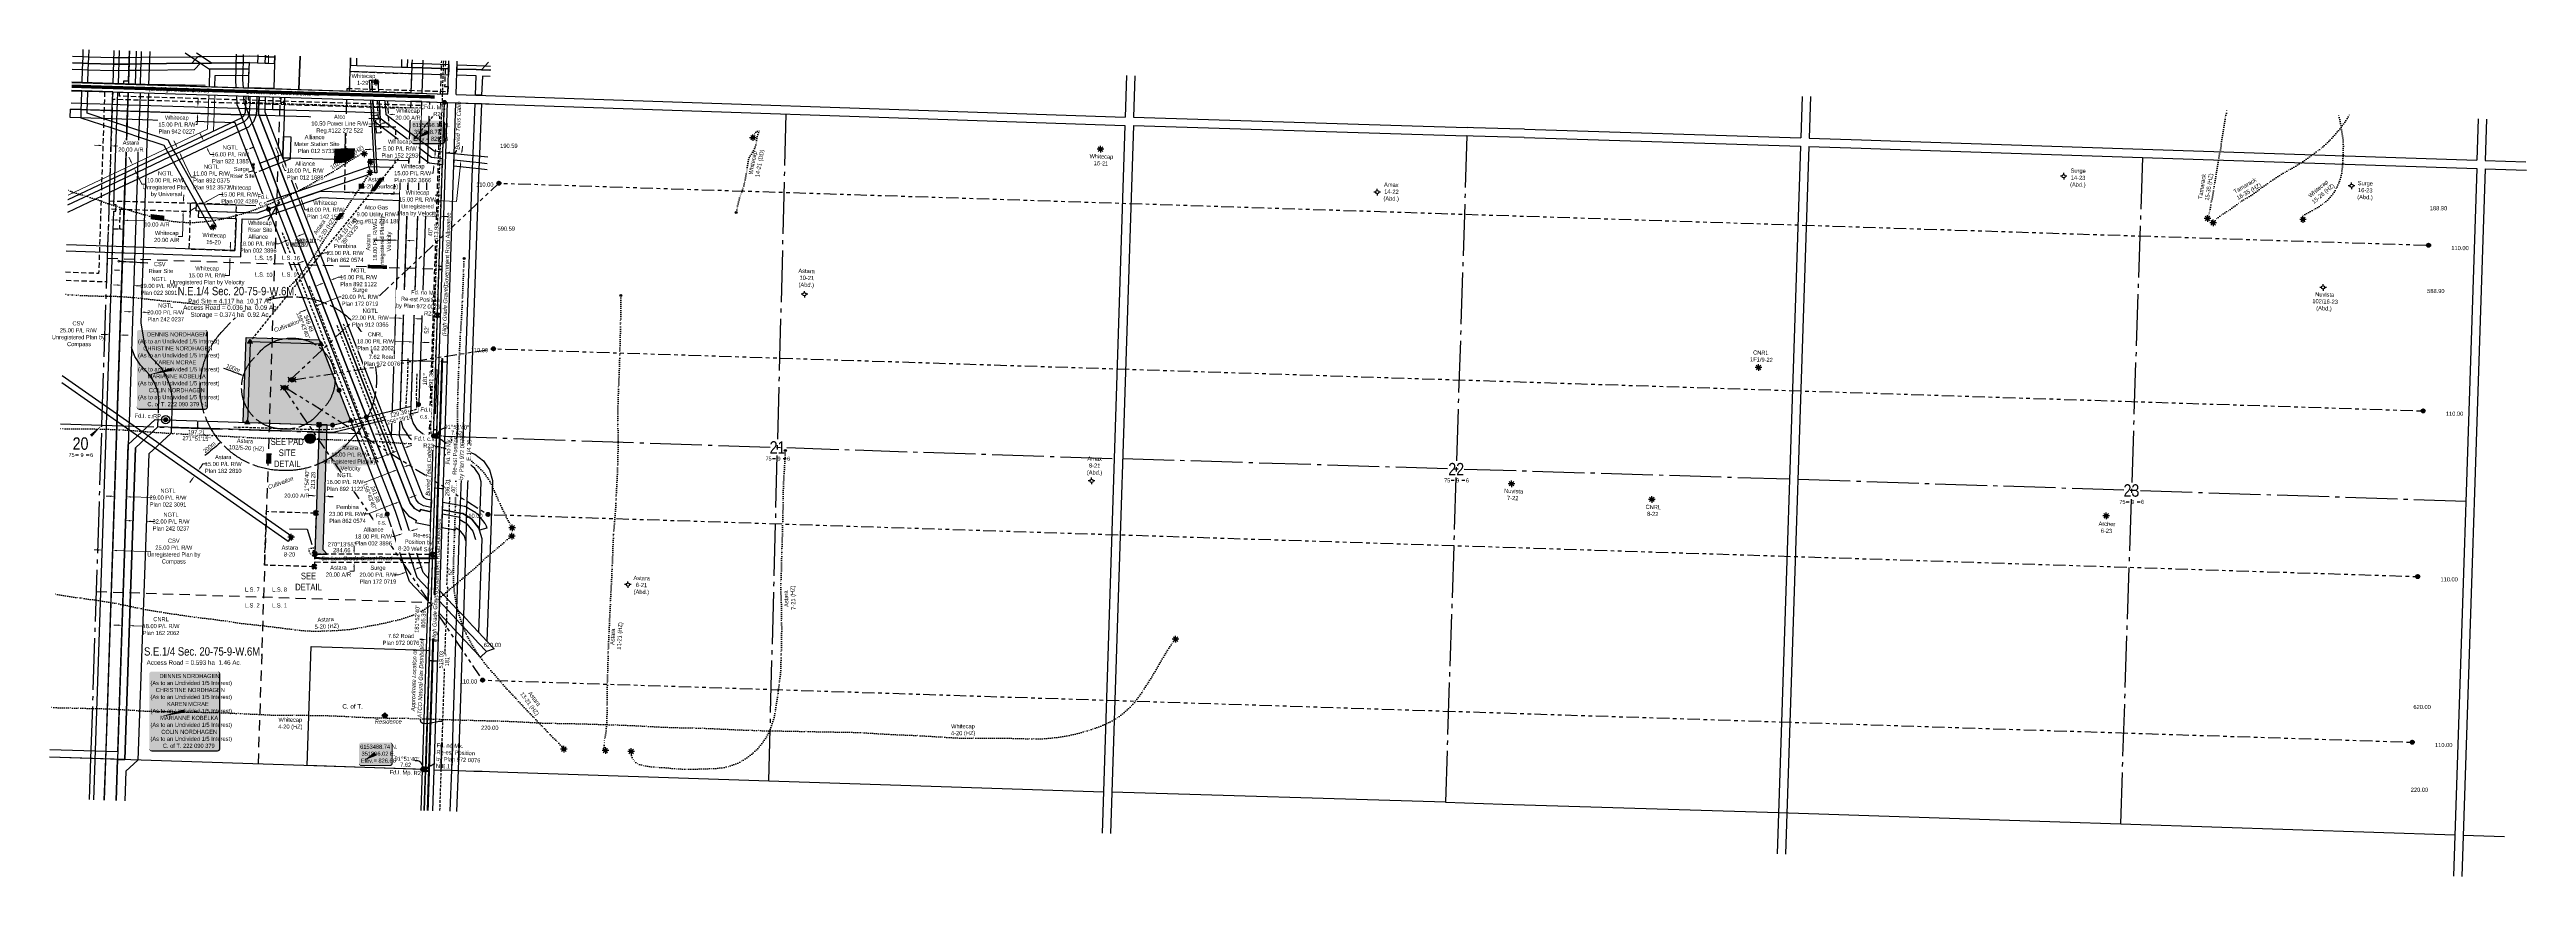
# Model space of a CAD drawing. Extents: x 350119 to 360339, y 6149858 to 6155226.
# Drawn here: x 350997 to 356970, y 6153230 to 6155226 of the extents above; entities that cross this region are included whole.
import ezdxf
from ezdxf.enums import TextEntityAlignment as Align

# ---------------------------------------------------------------- set-up
doc = ezdxf.new("R2010")
doc.units = 0
doc.header["$LTSCALE"] = 5
doc.header["$PDMODE"] = 35
doc.header["$PDSIZE"] = 0.5
for name, pattern in [('foc-ACCESSROAD', [3.75, 2.5, -1.25]), ('foc-BUFFER', [16.75, 15, -1.75]), ('foc-DOT', [1, 0.2, -0.8]), ('foc-DRILLPATH', [14.75, 6, -1.75, 1.75, -1.75, 1.75, -1.75]), ('foc-FLOWLINE', [3.75, 2.5, -1.25]), ('foc-LSD', [8, 5, -3]), ('foc-QUARTERLINE', [33, 25, -3, 2, -3]), ('foc-TIELINE', [1.875, 1.25, -0.625]), ('foc-TOPO', [1, 0.2, -0.8]), ('foc-TRAV', [1.875, 1.25, -0.625]), ('UG_PIPE', [1.875, 1.25, -0.625])]:
    doc.linetypes.add(name, pattern=pattern)
doc.layers.get('Defpoints').update_dxf_attribs({"color": 9})
for name, color, linetype in [('10', 1, 'Continuous'), ('35', 37, 'Continuous'), ('9', 3, 'Continuous'), ('AS-DRILL', 8, 'foc-DOT'), ('AS-DRILL-T', 8, 'Continuous'), ('AS-FENCE', 48, 'foc-FENCE'), ('AS-PIPE-UG', 44, 'UG_PIPE'), ('AS-PIPE-UG-T', 44, 'Continuous'), ('AS-POWER', 104, 'foc-POWER'), ('AS-RESIDENCE', 14, 'Continuous'), ('AS-ROADS', 254, 'Continuous'), ('AS-TELEPHONE', 224, 'foc-TEL'), ('AS-TELEPHONE-T', 224, 'Continuous'), ('AS-TELUS', 224, 'foc-TEL'), ('AS-UNDERLAY-H', 141, 'Continuous'), ('AUX-BUFFER', 7, 'foc-BUFFER'), ('C-RW', 13, 'Continuous'), ('C-SYMBOL', 7, 'Continuous'), ('C-WS', 13, 'foc-ACCESSROAD'), ('CG-NOTES', 7, 'Continuous'), ('DETAIL-HZ-Existing', 8, 'foc-DOT'), ('DETAIL-T', 7, 'Continuous'), ('F-AR', 190, 'foc-ACCESSROAD'), ('F-EZE', 190, 'foc-FLOWLINE'), ('F-RW', 190, 'Continuous'), ('F-WS', 190, 'foc-ACCESSROAD'), ('F-WS-S', 8, 'Continuous'), ('L-AREAREQUIRED', 7, 'Continuous'), ('L-AREAWORK', 5, 'Continuous'), ('L-BD', 7, 'Continuous'), ('L-BD1', 253, 'Continuous'), ('L-DETAIL-T', 3, 'Continuous'), ('L-MON', 1, 'Continuous'), ('L-MON-T', 1, 'Continuous'), ('L-QSEC', 8, 'foc-QUARTERLINE'), ('L-ROAD-T', 7, 'Continuous'), ('L-SEC', 7, 'Continuous'), ('L-SECLBL', 7, 'Continuous'), ('L-SECTION-LSD', 7, 'foc-LSD'), ('L-TIE', 7, 'foc-TIELINE'), ('L-TITLEDB', 4, 'Continuous'), ('L-TITLEDB-T', 4, 'Continuous'), ('P-CROSSINGS', 250, 'Continuous'), ('P-PDRILLPATH', 12, 'foc-DRILLPATH'), ('P-PROPOSED', 10, 'Continuous'), ('P-PROPOSED-H', 21, 'Continuous'), ('P-TEMP-BLUE', 146, 'Continuous'), ('P-TRAV', 4, 'foc-TRAV'), ('P-TXT', 4, 'Continuous'), ('T-GENERAL', 48, 'foc-TOPO')]:
    doc.layers.add(name, color=color, linetype=linetype)
for name, color, linetype, lineweight in [('C-RW-T', 13, 'Continuous', 9), ('F-AR-T', 190, 'Continuous', 9), ('F-EZE-T', 190, 'Continuous', 9), ('F-RW-T', 190, 'Continuous', 9), ('F-WS-T', 190, 'Continuous', 9), ('T-TEXT', 48, 'Continuous', 18)]:
    doc.layers.add(name, color=color, linetype=linetype, lineweight=lineweight)
doc.layers.add('P-DRILL-OFFSET', color=7, linetype='Continuous', true_color=0xcccccc, plot=False)
doc.layers.add('Z-DRILL-POINT', color=7, linetype='Continuous', true_color=0x7575ff, plot=False)
doc.layers.add('P-TEMP-BLUE-H', color=7, linetype='Continuous', true_color=0x99e6ff)
doc.styles.add('100L', font='ARIALN.TTF', dxfattribs={"height": 11})
doc.styles.add('175L', font='ARIALN.TTF', dxfattribs={"height": 20})
doc.styles.add('80', font='ARIALN.TTF', dxfattribs={"height": 10})
doc.styles.add('80CG', font='ARIALN.TTF', dxfattribs={"height": 10})
doc.styles.add('80L', font='ARIALN.TTF', dxfattribs={"height": 10})
doc.styles.add('80LS', font='ARIALNI.TTF', dxfattribs={"height": 10})
doc.styles.add('Crossing', font='ARIALN.TTF', dxfattribs={"height": 10})
doc.styles.add('foc-LtypeFont', font='ARIALN.TTF', dxfattribs={"height": 7.35})
doc.styles.add('SIMPLEX', font='ARIALN.TTF')
doc.styles.add('TXT', font='ARIALN.TTF', dxfattribs={"height": 0.2})
doc.linetypes.add('foc-FENCE', pattern='A,10,-1,["X",foc-LtypeFont,S=0.2,R=0,X=-0.625,Y=-0.75],-1.24', length=12.24)
doc.linetypes.add('foc-POWER', pattern='A,6,-1,["P",foc-LtypeFont,S=0.2,R=0,X=-0.625,Y=-0.75],-1.24,4', length=12.24)
doc.linetypes.add('foc-POWER-NOLINE', pattern='A,0,-4,["P",foc-LtypeFont,S=0.2,R=0,X=-0.625,Y=-0.75],-8.24', length=12.24)
doc.linetypes.add('foc-TEL', pattern='A,2,-1,["T",foc-LtypeFont,S=0.2,R=0,X=-0.425,Y=-0.75],-1.24,8', length=12.24)
doc.linetypes.add('foc-TEL-NOLINE', pattern='A,0,-2,["T",foc-LtypeFont,S=0.2,R=0,X=-0.425,Y=-0.75],-10.24', length=12.24)
doc.dimstyles.new('CG2011', dxfattribs={"dimscale": 5, "dimtxt": 9, "dimasz": 2, "dimexe": 0.2, "dimexo": 0.0625, "dimgap": 0.5, "dimtad": 0, "dimtih": 1, "dimtoh": 1, "dimzin": 0, "dimdsep": 46, "dimtxsty": '80CG', "dimcen": 0.1, "dimse1": 1, "dimse2": 1, "dimclrd": 256, "dimclrt": 256, "dimaunit": 1, "dimadec": 4, "dimazin": 0, "dimtfac": 0.06, "dimtofl": 0, "dimtmove": 0, "dimatfit": 1, "dimfxl": 0.2, "dimtolj": 1, "dimtzin": 0, "dimlwd": -1, "dimarcsym": 0})
doc.dimstyles.new('Compass 5 000', dxfattribs={"dimscale": 5, "dimtxt": 9, "dimasz": 2, "dimexe": 0.2, "dimexo": 0.0625, "dimgap": 0.5, "dimtad": 0, "dimtih": 1, "dimtoh": 1, "dimzin": 0, "dimdsep": 46, "dimtxsty": '80CG', "dimcen": 0.1, "dimse1": 1, "dimse2": 1, "dimclrd": 256, "dimclrt": 256, "dimaunit": 1, "dimadec": 4, "dimazin": 0, "dimtfac": 0.06, "dimtofl": 0, "dimtmove": 0, "dimatfit": 1, "dimfxl": 0.2, "dimtolj": 1, "dimtzin": 0, "dimlwd": -1, "dimarcsym": 0})

# ---------------------------------------------------------------- blocks, each defined once
blk = doc.blocks.new('L-SECLBL')
at = {"layer": '9', "color": 7}
for p, q in [((-5.1, -27.8), (-12.3, -27.8)), ((20.7, -27.8), (13.5, -27.8))]:
    blk.add_line(p, q, dxfattribs=at)
at = {"layer": '10', "color": 2, "style": 'SIMPLEX'}
blk.add_attdef('SEC', text='', height=30, dxfattribs=at).set_placement((0, 0), align=Align.MIDDLE)
at = {"layer": '10', "color": 5, "style": '80L'}
blk.add_attdef('TWP', text='', height=9.5, dxfattribs=at).set_placement((-14.4, -27.4), align=Align.MIDDLE_RIGHT)
blk.add_attdef('RGE', text='', height=9.5, dxfattribs=at).set_placement((3.6, -27.4), align=Align.MIDDLE_CENTER)
blk.add_attdef('MER', text='', height=9.5, dxfattribs=at).set_placement((23.2, -27.4), align=Align.MIDDLE_LEFT)
blk = doc.blocks.new('*D368')
at = {"layer": 'Defpoints', "color": 0, "transparency": 16777216}
for p in [(351199.3, 6154655.8), (351159, 6154319.6), (351187.9, 6154318.7)]:
    blk.add_point(p, dxfattribs=at)
at = {"layer": 'F-RW-T', "transparency": 16777216}
for p, q in [((351160.4, 6154657.1), (351150.4, 6154657.4)), ((351209.3, 6154655.5), (351220.9, 6154655.1))]:
    blk.add_line(p, q, dxfattribs=at)
for points in [[(351160.4, 6154658.8), (351160.3, 6154655.4), (351170.4, 6154656.8)], [(351209.3, 6154657.1), (351209.2, 6154653.8), (351199.3, 6154655.8)]]:
    blk.add_solid(points, dxfattribs=at)
at = {"layer": 'F-RW-T', "transparency": 16777216, "insert": (351260.4, 6154655.1), "char_height": 10, "attachment_point": 5, "style": '80CG'}
blk.add_mtext('\\A1;NGTL\\P29.00 P/L R/W\\PPlan 022 3091', dxfattribs=at)
blk = doc.blocks.new('*D369')
at = {"layer": 'Defpoints', "color": 0, "transparency": 16777216}
for p in [(351166.3, 6154536.7), (351137.8, 6154432.3), (351162.8, 6154431.4)]:
    blk.add_point(p, dxfattribs=at)
at = {"layer": 'F-RW-T', "transparency": 16777216}
for p, q in [((351131.4, 6154537.9), (351121.4, 6154538.3)), ((351176.3, 6154536.4), (351186.3, 6154536.1))]:
    blk.add_line(p, q, dxfattribs=at)
for points in [[(351131.4, 6154539.6), (351131.3, 6154536.3), (351141.4, 6154537.6)], [(351176.4, 6154538.1), (351176.3, 6154534.7), (351166.3, 6154536.7)]]:
    blk.add_solid(points, dxfattribs=at)
at = {"layer": 'F-RW-T', "transparency": 16777216, "insert": (351065.9, 6154538.3), "char_height": 10, "attachment_point": 5, "style": '80CG'}
blk.add_mtext('\\A1;CSV\\P25.00 P/L R/W\\PUnregistered Plan by\\P Compass', dxfattribs=at)
blk = doc.blocks.new('*D371')
at = {"layer": 'Defpoints', "color": 0, "transparency": 16777216}
for p in [(351165.5, 6154808.4), (351175.5, 6154808), (351175.7, 6154813.6)]:
    blk.add_point(p, dxfattribs=at)
at = {"layer": 'F-AR-T', "transparency": 16777216}
for p, q in [((351155.7, 6154814.2), (351145.7, 6154814.6)), ((351185.7, 6154813.2), (351228.1, 6154811.8))]:
    blk.add_line(p, q, dxfattribs=at)
for points in [[(351155.7, 6154815.9), (351155.6, 6154812.6), (351165.7, 6154813.9)], [(351185.7, 6154814.9), (351185.6, 6154811.6), (351175.7, 6154813.6)]]:
    blk.add_solid(points, dxfattribs=at)
at = {"layer": 'F-AR-T', "transparency": 16777216, "insert": (351255.4, 6154811.8), "char_height": 10, "attachment_point": 5, "style": '80CG'}
blk.add_mtext('\\A1;CSV\\P10.00 A/R', dxfattribs=at)
blk = doc.blocks.new('*D375')
at = {"layer": 'Defpoints', "color": 0, "transparency": 16777216}
for p in [(351935.9, 6154472.3), (351925.5, 6154389.5), (351933.2, 6154389.3)]:
    blk.add_point(p, dxfattribs=at)
at = {"layer": 'L-TITLEDB-T', "transparency": 16777216}
for p, q in [((351918.2, 6154472.9), (351836.7, 6154475.6)), ((351945.9, 6154472), (351955.9, 6154471.7))]:
    blk.add_line(p, q, dxfattribs=at)
for points in [[(351918.3, 6154474.6), (351918.2, 6154471.3), (351928.2, 6154472.6)], [(351946, 6154473.7), (351945.8, 6154470.3), (351935.9, 6154472.3)]]:
    blk.add_solid(points, dxfattribs=at)
at = {"layer": 'L-TITLEDB-T', "transparency": 16777216, "insert": (351797.9, 6154475.6), "char_height": 10, "attachment_point": 5, "style": '80CG', "bg_fill": 3, "box_fill_scale": 1.1, "bg_fill_color": 256, "bg_fill_true_color": 13158600, "bg_fill_transparency": 0}
blk.add_mtext('\\A1;7.62 Road\\PPlan 972 0076', dxfattribs=at)
blk = doc.blocks.new('*D376')
at = {"layer": 'Defpoints', "color": 0, "transparency": 16777216}
for p in [(351602.3, 6154867.3), (351624.9, 6154894.2), (351630.8, 6154877.1)]:
    blk.add_point(p, dxfattribs=at)
at = {"layer": 'F-RW-T', "transparency": 16777216}
for p, q in [((351593.2, 6154893.8), (351589.9, 6154903.3)), ((351605.6, 6154857.8), (351612.1, 6154839)), ((351612.1, 6154839), (351622.1, 6154839))]:
    blk.add_line(p, q, dxfattribs=at)
for points in [[(351594.8, 6154894.4), (351591.6, 6154893.3), (351596.5, 6154884.4)], [(351607.2, 6154858.4), (351604, 6154857.3), (351602.3, 6154867.3)]]:
    blk.add_solid(points, dxfattribs=at)
at = {"layer": 'F-RW-T', "transparency": 16777216, "insert": (351661.2, 6154839), "char_height": 10, "attachment_point": 5, "style": '80CG'}
blk.add_mtext('\\A1;Whitecap\\P18.00 P/L R/W\\PPlan 142 1570', dxfattribs=at)
blk = doc.blocks.new('*D377')
at = {"layer": 'Defpoints', "color": 0, "transparency": 16777216}
for p in [(351854.3, 6154725.2), (351881.3, 6154724.3), (351849.2, 6154577)]:
    blk.add_point(p, dxfattribs=at)
at = {"layer": 'F-RW-T', "transparency": 16777216}
for p, q in [((351839.2, 6154577.4), (351809.5, 6154578.4)), ((351886.2, 6154575.7), (351896.1, 6154575.4))]:
    blk.add_line(p, q, dxfattribs=at)
for points in [[(351839.2, 6154579), (351839.1, 6154575.7), (351849.2, 6154577)], [(351886.2, 6154577.4), (351886.1, 6154574.1), (351876.2, 6154576.1)]]:
    blk.add_solid(points, dxfattribs=at)
at = {"layer": 'F-RW-T', "transparency": 16777216, "insert": (351770, 6154578.4), "char_height": 10, "attachment_point": 5, "style": '80CG', "bg_fill": 3, "box_fill_scale": 1.1, "bg_fill_color": 256, "bg_fill_true_color": 13158600, "bg_fill_transparency": 0}
blk.add_mtext('\\A1;NGTL\\P22.00 P/L R/W\\PPlan 912 0365', dxfattribs=at)
blk = doc.blocks.new('*D379')
at = {"layer": 'Defpoints', "color": 0, "transparency": 16777216}
for p in [(351341.6, 6154870.3), (351354.5, 6154847.3), (351354.7, 6154877.6)]:
    blk.add_point(p, dxfattribs=at)
at = {"layer": 'F-RW-T', "transparency": 16777216}
for p, q in [((351345.8, 6154842.4), (351337, 6154837.5)), ((351376.3, 6154859.5), (351405.6, 6154875.9)), ((351405.6, 6154875.9), (351415.6, 6154875.9))]:
    blk.add_line(p, q, dxfattribs=at)
for points in [[(351345, 6154843.9), (351346.6, 6154841), (351354.5, 6154847.3)], [(351375.5, 6154860.9), (351377.1, 6154858), (351367.6, 6154854.6)]]:
    blk.add_solid(points, dxfattribs=at)
at = {"layer": 'F-RW-T', "transparency": 16777216, "insert": (351454.7, 6154875.9), "char_height": 10, "attachment_point": 5, "style": '80CG'}
blk.add_mtext('\\A1;Whitecap\\P15.00 P/L R/W\\PPlan 002 4289', dxfattribs=at)
blk = doc.blocks.new('*D380')
at = {"layer": 'Defpoints', "color": 0, "transparency": 16777216}
for p in [(351328, 6154986.2), (351334.9, 6154971.7), (351375, 6154990.7)]:
    blk.add_point(p, dxfattribs=at)
at = {"layer": 'F-RW-T', "transparency": 16777216}
for p, q in [((351363.8, 6155014.2), (351359.6, 6155023.2)), ((351379.2, 6154981.6), (351383.5, 6154972.6)), ((351383.5, 6154972.6), (351393.5, 6154972.6))]:
    blk.add_line(p, q, dxfattribs=at)
for points in [[(351365.3, 6155014.9), (351362.3, 6155013.5), (351368.1, 6155005.2)], [(351380.7, 6154982.3), (351377.7, 6154980.9), (351375, 6154990.7)]]:
    blk.add_solid(points, dxfattribs=at)
at = {"layer": 'F-RW-T', "transparency": 16777216, "insert": (351432.6, 6154972.6), "char_height": 10, "attachment_point": 5, "style": '80CG'}
blk.add_mtext('\\A1;NGTL\\P16.00 P/L R/W\\PPlan 822 1385', dxfattribs=at)
blk = doc.blocks.new('*D381')
at = {"layer": 'Defpoints', "color": 0, "transparency": 16777216}
for p in [(351309.8, 6154977.6), (351357.6, 6155012.3), (351362.3, 6155002.4)]:
    blk.add_point(p, dxfattribs=at)
at = {"layer": 'F-RW-T', "transparency": 16777216}
for p, q in [((351300.8, 6154996.5), (351296.5, 6155005.5)), ((351314, 6154968.5), (351338, 6154917.9)), ((351338, 6154917.9), (351348, 6154917.9))]:
    blk.add_line(p, q, dxfattribs=at)
for points in [[(351302.3, 6154997.2), (351299.3, 6154995.8), (351305.1, 6154987.5)], [(351315.5, 6154969.3), (351312.5, 6154967.8), (351309.8, 6154977.6)]]:
    blk.add_solid(points, dxfattribs=at)
at = {"layer": 'F-RW-T', "transparency": 16777216, "insert": (351387, 6154917.9), "char_height": 10, "attachment_point": 5, "style": '80CG'}
blk.add_mtext('\\A1;NGTL\\P11.00 P/L R/W\\PPlan 892 0375\\PPlan 912 3572', dxfattribs=at)
blk = doc.blocks.new('*D382')
at = {"layer": 'Defpoints', "color": 0, "transparency": 16777216}
for p in [(351373.3, 6155086.4), (351372.8, 6155070.8)]:
    blk.add_point(p, dxfattribs=at)
at = {"layer": 'F-RW-T', "transparency": 16777216}
for p, q in [((351354.5, 6155097), (351354.8, 6155107)), ((351352.7, 6155044.4), (351342.7, 6155044.4)), ((351353.3, 6155061.5), (351352.7, 6155044.4))]:
    blk.add_line(p, q, dxfattribs=at)
for points in [[(351352.8, 6155097.1), (351356.2, 6155097), (351354.2, 6155087)], [(351351.6, 6155061.5), (351355, 6155061.4), (351353.6, 6155071.5)]]:
    blk.add_solid(points, dxfattribs=at)
at = {"layer": 'F-RW-T', "transparency": 16777216, "insert": (351303.6, 6155044.4), "char_height": 10, "attachment_point": 5, "style": '80CG', "bg_fill": 3, "box_fill_scale": 1.1, "bg_fill_color": 256, "bg_fill_true_color": 13158600, "bg_fill_transparency": 0}
blk.add_mtext('\\A1;Whitecap\\P15.00 P/L R/W\\PPlan 942 0227', dxfattribs=at)
at = {"layer": 'Defpoints', "color": 0, "transparency": 16777216}
blk.add_point((351353.6, 6155071.5), dxfattribs=at)
blk = doc.blocks.new('*D383')
at = {"layer": 'Defpoints', "color": 0, "transparency": 16777216}
for p in [(351572.6, 6154772.3), (351574.7, 6154767.1), (351589.5, 6154778.8)]:
    blk.add_point(p, dxfattribs=at)
at = {"layer": 'F-RW-T', "transparency": 16777216}
for p, q in [((351600.8, 6154777.3), (351610.1, 6154780.9)), ((351548.9, 6154757.1), (351538.9, 6154757.1)), ((351565.3, 6154763.5), (351548.9, 6154757.1))]:
    blk.add_line(p, q, dxfattribs=at)
for points in [[(351564.7, 6154765.1), (351565.9, 6154762), (351574.7, 6154767.1)], [(351600.2, 6154778.9), (351601.4, 6154775.8), (351591.5, 6154773.7)]]:
    blk.add_solid(points, dxfattribs=at)
at = {"layer": 'F-RW-T', "transparency": 16777216, "insert": (351499.8, 6154757.1), "char_height": 10, "attachment_point": 5, "style": '80CG'}
blk.add_mtext('\\A1;Alliance\\P18.00 P/L R/W\\PPlan 002 3896', dxfattribs=at)
blk = doc.blocks.new('*D384')
at = {"layer": 'Defpoints', "color": 0, "transparency": 16777216}
for p in [(351648.4, 6154690.7), (351663.3, 6154696.5), (351674.1, 6154668.8)]:
    blk.add_point(p, dxfattribs=at)
at = {"layer": 'F-RW-T', "transparency": 16777216}
for p, q in [((351683.4, 6154672.5), (351692.7, 6154676.1)), ((351692.7, 6154676.1), (351702.7, 6154676.1)), ((351649.8, 6154659.4), (351640.5, 6154655.7))]:
    blk.add_line(p, q, dxfattribs=at)
for points in [[(351649.2, 6154660.9), (351650.4, 6154657.8), (351659.2, 6154663)], [(351682.8, 6154674), (351684, 6154670.9), (351674.1, 6154668.8)]]:
    blk.add_solid(points, dxfattribs=at)
at = {"layer": 'F-RW-T', "transparency": 16777216, "insert": (351741.8, 6154676.1), "char_height": 10, "attachment_point": 5, "style": '80CG'}
blk.add_mtext('\\A1;NGTL\\P16.00 P/L R/W\\PPlan 892 1122', dxfattribs=at)
blk = doc.blocks.new('*D386')
at = {"layer": 'F-RW-T', "transparency": 16777216}
for p, q in [((351546.1, 6154978.8), (351542.5, 6154988.1)), ((351559.9, 6154943.5), (351563.8, 6154933.5)), ((351563.8, 6154933.5), (351573.8, 6154933.5))]:
    blk.add_line(p, q, dxfattribs=at)
for points in [[(351547.7, 6154979.4), (351544.6, 6154978.2), (351549.8, 6154969.5)], [(351561.5, 6154944.1), (351558.3, 6154942.9), (351556.3, 6154952.8)]]:
    blk.add_solid(points, dxfattribs=at)
at = {"layer": 'F-RW-T', "transparency": 16777216, "insert": (351612.9, 6154933.5), "char_height": 10, "attachment_point": 5, "style": '80CG', "bg_fill": 3, "box_fill_scale": 1.1, "bg_fill_color": 256, "bg_fill_true_color": 13158600, "bg_fill_transparency": 0}
blk.add_mtext('\\A1;Alliance\\P18.00 P/L R/W\\PPlan 012 1688', dxfattribs=at)
at = {"layer": 'Defpoints', "color": 0, "transparency": 16777216}
for p in [(351547.6, 6154968.6), (351554.1, 6154951.9), (351556.3, 6154952.8)]:
    blk.add_point(p, dxfattribs=at)
blk = doc.blocks.new('*D387')
at = {"layer": 'Defpoints', "color": 0, "transparency": 16777216}
blk.add_point((351794.1, 6155049.8), dxfattribs=at)
at = {"layer": 'F-EZE-T', "transparency": 16777216}
for p, q in [((351773.8, 6155046.4), (351755.4, 6155045.4)), ((351804.2, 6155048.1), (351814.2, 6155048.7))]:
    blk.add_line(p, q, dxfattribs=at)
for points in [[(351773.7, 6155048.1), (351773.9, 6155044.7), (351783.8, 6155047)], [(351804.1, 6155049.8), (351804.3, 6155046.4), (351794.2, 6155047.5)]]:
    blk.add_solid(points, dxfattribs=at)
at = {"layer": 'F-EZE-T', "transparency": 16777216, "insert": (351696.3, 6155045.4), "char_height": 10, "attachment_point": 5, "style": '80CG', "bg_fill": 3, "box_fill_scale": 1.1, "bg_fill_color": 256, "bg_fill_true_color": 13158600, "bg_fill_transparency": 0}
blk.add_mtext('\\A1;Atco\\P10.50 Power Line R/W\\PReg.#122 272 522', dxfattribs=at)
at = {"layer": 'Defpoints', "color": 0, "transparency": 16777216}
for p in [(351783.7, 6155049.3), (351783.8, 6155047)]:
    blk.add_point(p, dxfattribs=at)
blk = doc.blocks.new('*D388')
at = {"layer": 'F-RW-T', "transparency": 16777216}
for p, q in [((351767.5, 6154984.6), (351757.5, 6154984.1)), ((351792.5, 6154986), (351802.5, 6154986.5))]:
    blk.add_line(p, q, dxfattribs=at)
for points in [[(351767.4, 6154986.3), (351767.6, 6154983), (351777.5, 6154985.2)], [(351792.4, 6154987.6), (351792.6, 6154984.3), (351782.5, 6154985.4)]]:
    blk.add_solid(points, dxfattribs=at)
at = {"layer": 'F-RW-T', "transparency": 16777216, "insert": (351841.2, 6154986.5), "char_height": 10, "attachment_point": 5, "style": '80CG', "bg_fill": 3, "box_fill_scale": 1.1, "bg_fill_color": 256, "bg_fill_true_color": 13158600, "bg_fill_transparency": 0}
blk.add_mtext('\\A1;Whitecap\\P5.00 P/L R/W\\PPlan 152 2293', dxfattribs=at)
at = {"layer": 'Defpoints', "color": 0, "transparency": 16777216}
for p in [(351777.3, 6154988.8), (351777.5, 6154985.2), (351782.3, 6154989.1)]:
    blk.add_point(p, dxfattribs=at)
blk = doc.blocks.new('*D389')
at = {"layer": 'Defpoints', "color": 0, "transparency": 16777216}
for p in [(351997.5, 6154941.2), (351999.1, 6154956.2)]:
    blk.add_point(p, dxfattribs=at)
at = {"layer": 'F-RW-T', "transparency": 16777216}
for p, q in [((351926.5, 6154974.1), (351927.5, 6154984)), ((351921.4, 6154927.1), (351911.4, 6154927.1)), ((351922.7, 6154939.2), (351921.4, 6154927.1))]:
    blk.add_line(p, q, dxfattribs=at)
for points in [[(351924.8, 6154974.2), (351928.1, 6154973.9), (351925.4, 6154964.1)], [(351921.1, 6154939.4), (351924.4, 6154939), (351923.8, 6154949.1)]]:
    blk.add_solid(points, dxfattribs=at)
at = {"layer": 'F-RW-T', "transparency": 16777216, "insert": (351872.3, 6154927.1), "char_height": 10, "attachment_point": 5, "style": '80CG', "bg_fill": 3, "box_fill_scale": 1.1, "bg_fill_color": 256, "bg_fill_true_color": 13158600, "bg_fill_transparency": 0}
blk.add_mtext('\\A1;Whitecap\\P15.00 P/L R/W\\PPlan 932 3666', dxfattribs=at)
at = {"layer": 'Defpoints', "color": 0, "transparency": 16777216}
blk.add_point((351925.4, 6154964.1), dxfattribs=at)
blk = doc.blocks.new('*D390')
at = {"layer": 'Defpoints', "color": 0, "transparency": 16777216}
blk.add_point((351792.3, 6155081.4), dxfattribs=at)
at = {"layer": 'F-AR-T', "transparency": 16777216}
for p, q in [((351783.1, 6155066.8), (351773.1, 6155066.2)), ((351823.3, 6155068.9), (351833.3, 6155069.4))]:
    blk.add_line(p, q, dxfattribs=at)
for points in [[(351783, 6155068.4), (351783.2, 6155065.1), (351793.1, 6155067.3)], [(351823.2, 6155070.5), (351823.4, 6155067.2), (351813.3, 6155068.3)]]:
    blk.add_solid(points, dxfattribs=at)
at = {"layer": 'F-AR-T', "transparency": 16777216, "insert": (351861, 6155069.4), "char_height": 10, "attachment_point": 5, "style": '80CG', "bg_fill": 3, "box_fill_scale": 1.1, "bg_fill_color": 256, "bg_fill_true_color": 13158600, "bg_fill_transparency": 0}
blk.add_mtext('\\A1;Whitecap\\P20.00 A/R', dxfattribs=at)
at = {"layer": 'Defpoints', "color": 0, "transparency": 16777216}
for p in [(351812.6, 6155082.5), (351813.3, 6155068.3)]:
    blk.add_point(p, dxfattribs=at)
blk = doc.blocks.new('*D391')
at = {"layer": 'Defpoints', "color": 0, "transparency": 16777216}
for p in [(351929.9, 6154823.3), (351926.4, 6154718.1), (351935.4, 6154717.8)]:
    blk.add_point(p, dxfattribs=at)
at = {"layer": 'F-EZE-T', "transparency": 16777216}
for p, q in [((351919.9, 6154823.6), (351833.2, 6154826.5)), ((351948.9, 6154822.6), (351958.9, 6154822.3))]:
    blk.add_line(p, q, dxfattribs=at)
for points in [[(351920, 6154825.3), (351919.9, 6154821.9), (351929.9, 6154823.3)], [(351948.9, 6154824.3), (351948.8, 6154821), (351938.9, 6154823)]]:
    blk.add_solid(points, dxfattribs=at)
at = {"layer": 'F-EZE-T', "transparency": 16777216, "insert": (351784.2, 6154826.5), "char_height": 10, "attachment_point": 5, "style": '80CG'}
blk.add_mtext('\\A1;Atco Gas\\P9.00 Utility R/W\\PReg.#812 224 188', dxfattribs=at)
blk = doc.blocks.new('*D393')
at = {"layer": 'Defpoints', "color": 0, "transparency": 16777216}
for p in [(351124.2, 6154965.6), (351125.1, 6154993.8)]:
    blk.add_point(p, dxfattribs=at)
at = {"layer": 'F-AR-T', "transparency": 16777216}
for p, q in [((351115.1, 6154994.1), (351105.1, 6154994.4)), ((351155.1, 6154992.8), (351165.1, 6154992.4))]:
    blk.add_line(p, q, dxfattribs=at)
for points in [[(351115.2, 6154995.8), (351115.1, 6154992.4), (351125.1, 6154993.8)], [(351155.2, 6154994.4), (351155, 6154991.1), (351145.1, 6154993.1)]]:
    blk.add_solid(points, dxfattribs=at)
at = {"layer": 'F-AR-T', "transparency": 16777216, "insert": (351192.8, 6154992.4), "char_height": 10, "attachment_point": 5, "style": '80CG', "bg_fill": 3, "box_fill_scale": 1.1, "bg_fill_color": 256, "bg_fill_true_color": 13158600, "bg_fill_transparency": 0}
blk.add_mtext('\\A1;Astara\\P20.00 A/R', dxfattribs=at)
at = {"layer": 'Defpoints', "color": 0, "transparency": 16777216}
blk.add_point((351144.2, 6154964.9), dxfattribs=at)
blk = doc.blocks.new('*D394')
at = {"layer": 'Defpoints', "color": 0, "transparency": 16777216}
for p in [(351153.3, 6154149.8), (351182.1, 6154146.4), (351182.2, 6154148.8)]:
    blk.add_point(p, dxfattribs=at)
at = {"layer": 'F-RW-T', "transparency": 16777216}
for p, q in [((351143.2, 6154147.7), (351133.2, 6154148.1)), ((351192.1, 6154146.1), (351242.8, 6154144.4))]:
    blk.add_line(p, q, dxfattribs=at)
for points in [[(351143.3, 6154149.4), (351143.2, 6154146.1), (351153.2, 6154147.4)], [(351192.2, 6154147.7), (351192.1, 6154144.4), (351182.1, 6154146.4)]]:
    blk.add_solid(points, dxfattribs=at)
at = {"layer": 'F-RW-T', "transparency": 16777216, "insert": (351282.3, 6154144.4), "char_height": 10, "attachment_point": 5, "style": '80CG'}
blk.add_mtext('\\A1;NGTL\\P29.00 P/L R/W\\PPlan 022 3091', dxfattribs=at)
blk = doc.blocks.new('*D395')
at = {"layer": 'Defpoints', "color": 0, "transparency": 16777216}
for p in [(351124.6, 6154039.1), (351148.8, 6154017), (351149.6, 6154038.3)]:
    blk.add_point(p, dxfattribs=at)
at = {"layer": 'F-RW-T', "transparency": 16777216}
for p, q in [((351113.9, 6154018.2), (351103.9, 6154018.5)), ((351158.8, 6154016.6), (351240.7, 6154013.9))]:
    blk.add_line(p, q, dxfattribs=at)
for points in [[(351113.9, 6154019.8), (351113.8, 6154016.5), (351123.9, 6154017.8)], [(351158.9, 6154018.3), (351158.8, 6154015), (351148.8, 6154017)]]:
    blk.add_solid(points, dxfattribs=at)
at = {"layer": 'F-RW-T', "transparency": 16777216, "insert": (351296.2, 6154013.9), "char_height": 10, "attachment_point": 5, "style": '80CG'}
blk.add_mtext('\\A1;CSV\\P25.00 P/L R/W\\PUnregistered Plan by \\PCompass', dxfattribs=at)
blk = doc.blocks.new('*D398')
at = {"layer": 'Defpoints', "color": 0, "transparency": 16777216}
for p in [(351261.4, 6154978.4), (351265.9, 6154969), (351200.9, 6154938.4)]:
    blk.add_point(p, dxfattribs=at)
at = {"layer": 'F-RW-T', "transparency": 16777216}
for p, q in [((351192.2, 6154956.8), (351188, 6154965.9)), ((351205.2, 6154929.4), (351218.9, 6154900.3)), ((351218.9, 6154900.3), (351228.9, 6154900.3))]:
    blk.add_line(p, q, dxfattribs=at)
for points in [[(351193.7, 6154957.5), (351190.7, 6154956.1), (351196.5, 6154947.8)], [(351206.7, 6154930.1), (351203.7, 6154928.6), (351200.9, 6154938.4)]]:
    blk.add_solid(points, dxfattribs=at)
at = {"layer": 'F-RW-T', "transparency": 16777216, "insert": (351276.4, 6154900.3), "char_height": 10, "attachment_point": 5, "style": '80CG'}
blk.add_mtext('\\A1;NGTL\\P10.00 P/L R/W\\PUnregistered Plan\\P by Universal', dxfattribs=at)
blk = doc.blocks.new('*D400')
at = {"layer": 'C-RW-T', "transparency": 16777216}
for p, q in [((351864.2, 6154520.1), (351821.8, 6154521.5)), ((351901.9, 6154518.7), (351911.9, 6154518.4))]:
    blk.add_line(p, q, dxfattribs=at)
for points in [[(351864.2, 6154521.7), (351864.1, 6154518.4), (351874.2, 6154519.7)], [(351902, 6154520.4), (351901.9, 6154517.1), (351891.9, 6154519.1)]]:
    blk.add_solid(points, dxfattribs=at)
at = {"layer": 'Defpoints', "color": 0, "transparency": 16777216}
for p in [(351873.8, 6154510.3), (351874.2, 6154519.7), (351891.6, 6154509.7)]:
    blk.add_point(p, dxfattribs=at)
at = {"layer": 'C-RW-T', "transparency": 16777216, "insert": (351782.7, 6154521.5), "char_height": 10, "attachment_point": 5, "style": '80CG', "bg_fill": 3, "box_fill_scale": 1.1, "bg_fill_color": 256, "bg_fill_true_color": 13158600, "bg_fill_transparency": 0}
blk.add_mtext('\\A1;CNRL\\P18.00 P/L R/W\\PPlan 162 2062', dxfattribs=at)
blk = doc.blocks.new('*D401')
at = {"layer": 'Defpoints', "color": 0, "transparency": 16777216}
for p in [(351618.8, 6154598.7), (351673.1, 6154459.2), (351691.7, 6154466.5)]:
    blk.add_point(p, dxfattribs=at)
at = {"layer": 'F-RW-T', "transparency": 16777216}
for p, q in [((351646.7, 6154609.6), (351695.8, 6154628.8)), ((351695.8, 6154628.8), (351705.8, 6154628.8)), ((351609.4, 6154595.1), (351600.1, 6154591.5))]:
    blk.add_line(p, q, dxfattribs=at)
for points in [[(351646.1, 6154611.2), (351647.3, 6154608.1), (351637.4, 6154606)], [(351608.8, 6154596.7), (351610, 6154593.6), (351618.8, 6154598.7)]]:
    blk.add_solid(points, dxfattribs=at)
at = {"layer": 'F-RW-T', "transparency": 16777216, "insert": (351745.4, 6154628.8), "char_height": 10, "attachment_point": 5, "style": '80CG', "bg_fill": 3, "box_fill_scale": 1.1, "bg_fill_color": 256, "bg_fill_true_color": 13158600, "bg_fill_transparency": 0}
blk.add_mtext('\\A1;Surge\\P20.00 P/L R/W\\PPlan 172 0719', dxfattribs=at)
blk = doc.blocks.new('*D402')
at = {"layer": 'Defpoints', "color": 0, "transparency": 16777216}
for p in [(351218.3, 6154858.3), (351217.7, 6154838), (351318.8, 6154834.8)]:
    blk.add_point(p, dxfattribs=at)
at = {"layer": 'F-AR-T', "transparency": 16777216}
for p, q in [((351319.8, 6154865.1), (351320.1, 6154875.1)), ((351318.5, 6154824.8), (351316.9, 6154774.4)), ((351316.9, 6154774.4), (351306.9, 6154774.4))]:
    blk.add_line(p, q, dxfattribs=at)
for points in [[(351318.1, 6154865.2), (351321.4, 6154865.1), (351319.5, 6154855.1)], [(351316.8, 6154824.8), (351320.2, 6154824.7), (351318.8, 6154834.8)]]:
    blk.add_solid(points, dxfattribs=at)
at = {"layer": 'F-AR-T', "transparency": 16777216, "insert": (351279.2, 6154774.4), "char_height": 10, "attachment_point": 5, "style": '80CG'}
blk.add_mtext('\\A1;Whitecap\\P20.00 A/R', dxfattribs=at)
blk = doc.blocks.new('GAS')
h = blk.add_hatch(color=255)
h.dxf.hatch_style = 1
edge = h.paths.add_edge_path()
edge.add_arc((0, 0), 0.9, 0, 360)
for p, q in [((-0.8, 0), (-1.6, 0)), ((-0.6, 0.6), (-1.1, 1.1)), ((0, 0.8), (0, 1.6)), ((0.6, 0.6), (1.1, 1.1)), ((1.6, 0), (0.8, 0)), ((-0.6, -0.6), (-1.1, -1.1)), ((0, -0.8), (0, -1.6)), ((1.1, -1.1), (0.6, -0.6))]:
    blk.add_line(p, q)
blk.add_circle((0, 0), 0.8)
blk = doc.blocks.new('*D404')
at = {"layer": 'Defpoints', "color": 0, "transparency": 16777216}
for p in [(351731, 6154007.9), (351738.9, 6154007.9), (351738.9, 6153987.9)]:
    blk.add_point(p, dxfattribs=at)
at = {"layer": 'F-AR-T', "transparency": 16777216}
for p, q in [((351731, 6154017.9), (351731, 6154027.9)), ((351730.9, 6153967), (351720.9, 6153967)), ((351730.9, 6153977.9), (351730.9, 6153967))]:
    blk.add_line(p, q, dxfattribs=at)
for points in [[(351729.3, 6154017.9), (351732.6, 6154017.9), (351731, 6154007.9)], [(351729.3, 6153977.9), (351732.6, 6153977.9), (351731, 6153987.9)]]:
    blk.add_solid(points, dxfattribs=at)
at = {"layer": 'F-AR-T', "transparency": 16777216, "insert": (351693.2, 6153967), "char_height": 10, "attachment_point": 5, "style": '80CG'}
blk.add_mtext('\\A1;Astara\\P20.00 A/R', dxfattribs=at)
blk = doc.blocks.new('*D405')
at = {"layer": 'Defpoints', "color": 0, "transparency": 16777216}
for p in [(351281.4, 6154242.3), (351290, 6154254.6), (351354.8, 6154209.2)]:
    blk.add_point(p, dxfattribs=at)
at = {"layer": 'F-RW-T', "transparency": 16777216}
for p, q in [((351340.5, 6154188.7), (351334.7, 6154180.5)), ((351360.6, 6154217.4), (351366.3, 6154225.5)), ((351366.3, 6154225.5), (351376.3, 6154225.5))]:
    blk.add_line(p, q, dxfattribs=at)
for points in [[(351339.1, 6154189.7), (351341.8, 6154187.7), (351346.2, 6154196.9)], [(351359.2, 6154218.3), (351361.9, 6154216.4), (351354.8, 6154209.2)]]:
    blk.add_solid(points, dxfattribs=at)
at = {"layer": 'F-RW-T', "transparency": 16777216, "insert": (351415.4, 6154225.5), "char_height": 10, "attachment_point": 5, "style": '80CG'}
blk.add_mtext('\\A1;Astara\\P15.00 P/L R/W\\PPlan 182 2810', dxfattribs=at)
blk = doc.blocks.new('*D406')
at = {"layer": 'C-RW-T', "transparency": 16777216}
for p, q in [((351161.6, 6153836.6), (351151.6, 6153836.9)), ((351199.4, 6153835.3), (351226.3, 6153834.4))]:
    blk.add_line(p, q, dxfattribs=at)
for points in [[(351161.7, 6153838.3), (351161.6, 6153834.9), (351171.6, 6153836.3)], [(351199.4, 6153837), (351199.3, 6153833.6), (351189.4, 6153835.6)]]:
    blk.add_solid(points, dxfattribs=at)
at = {"layer": 'Defpoints', "color": 0, "transparency": 16777216}
for p in [(351173.8, 6153900.4), (351191.6, 6153899.8), (351189.4, 6153835.6)]:
    blk.add_point(p, dxfattribs=at)
at = {"layer": 'C-RW-T', "transparency": 16777216, "insert": (351265.4, 6153834.4), "char_height": 10, "attachment_point": 5, "style": '80CG'}
blk.add_mtext('\\A1;CNRL\\P18.00 P/L R/W\\PPlan 162 2062', dxfattribs=at)
blk = doc.blocks.new('*D407')
at = {"layer": 'Defpoints', "color": 0, "transparency": 16777216}
for p in [(351852.9, 6154101.1), (351848.1, 6154057.6)]:
    blk.add_point(p, dxfattribs=at)
at = {"layer": 'F-RW-T', "transparency": 16777216}
for p, q in [((351874.7, 6154066.2), (351884.2, 6154069.3)), ((351827, 6154050.7), (351817, 6154050.7)), ((351838.6, 6154054.5), (351827, 6154050.7))]:
    blk.add_line(p, q, dxfattribs=at)
for points in [[(351874.2, 6154067.8), (351875.2, 6154064.6), (351865.2, 6154063.1)], [(351838.1, 6154056.1), (351839.1, 6154052.9), (351848.1, 6154057.6)]]:
    blk.add_solid(points, dxfattribs=at)
at = {"layer": 'F-RW-T', "transparency": 16777216, "insert": (351777.9, 6154050.7), "char_height": 10, "attachment_point": 5, "style": '80CG', "bg_fill": 3, "box_fill_scale": 1.1, "bg_fill_color": 256, "bg_fill_true_color": 13158600, "bg_fill_transparency": 0}
blk.add_mtext('\\A1;Alliance\\P18.00 P/L R/W\\PPlan 002 3896', dxfattribs=at)
at = {"layer": 'Defpoints', "color": 0, "transparency": 16777216}
blk.add_point((351835.8, 6154095.5), dxfattribs=at)
blk = doc.blocks.new('*D408')
at = {"layer": 'Defpoints', "color": 0, "transparency": 16777216}
for p in [(351802.5, 6154231.7), (351823.9, 6154240.1), (351840.4, 6154134.3)]:
    blk.add_point(p, dxfattribs=at)
at = {"layer": 'F-RW-T', "transparency": 16777216}
for p, q in [((351831.1, 6154130.7), (351764.7, 6154104.9)), ((351871.1, 6154146.3), (351880.4, 6154149.9)), ((351764.7, 6154104.9), (351754.7, 6154104.9))]:
    blk.add_line(p, q, dxfattribs=at)
for points in [[(351830.5, 6154132.3), (351831.7, 6154129.2), (351840.4, 6154134.3)], [(351870.5, 6154147.8), (351871.7, 6154144.7), (351861.8, 6154142.6)]]:
    blk.add_solid(points, dxfattribs=at)
at = {"layer": 'F-RW-T', "transparency": 16777216, "insert": (351715.2, 6154104.9), "char_height": 10, "attachment_point": 5, "style": '80CG'}
blk.add_mtext('\\A1;Pembina\\P23.00 P/L R/W\\PPlan 862 0574', dxfattribs=at)
blk = doc.blocks.new('*D409')
at = {"layer": 'Defpoints', "color": 0, "transparency": 16777216}
for p in [(351829.5, 6154227.2), (351835.4, 6154212), (351844.3, 6154233)]:
    blk.add_point(p, dxfattribs=at)
at = {"layer": 'F-RW-T', "transparency": 16777216}
for p, q in [((351758, 6154182), (351748, 6154182)), ((351826, 6154208.4), (351758, 6154182)), ((351859.6, 6154221.4), (351868.9, 6154225))]:
    blk.add_line(p, q, dxfattribs=at)
for points in [[(351825.4, 6154209.9), (351826.7, 6154206.8), (351835.4, 6154212)], [(351859, 6154222.9), (351860.2, 6154219.8), (351850.2, 6154217.8)]]:
    blk.add_solid(points, dxfattribs=at)
at = {"layer": 'F-RW-T', "transparency": 16777216, "insert": (351708.9, 6154182), "char_height": 10, "attachment_point": 5, "style": '80CG', "bg_fill": 3, "box_fill_scale": 1.1, "bg_fill_color": 256, "bg_fill_true_color": 13158600, "bg_fill_transparency": 0}
blk.add_mtext('\\A1;NGTL\\P16.00 P/L R/W\\PPlan 892 1122', dxfattribs=at)
blk = doc.blocks.new('*D410')
at = {"layer": 'Defpoints', "color": 0, "transparency": 16777216}
for p in [(351851.7, 6154263.7), (351853.3, 6154210), (351870, 6154216.5)]:
    blk.add_point(p, dxfattribs=at)
at = {"layer": 'F-RW-T', "transparency": 16777216}
for p, q in [((351825.6, 6154253.6), (351786, 6154238.3)), ((351861.1, 6154267.3), (351870.4, 6154271)), ((351786, 6154238.3), (351776, 6154238.3))]:
    blk.add_line(p, q, dxfattribs=at)
for points in [[(351825, 6154255.2), (351826.2, 6154252.1), (351835, 6154257.2)], [(351860.5, 6154268.9), (351861.7, 6154265.8), (351851.7, 6154263.7)]]:
    blk.add_solid(points, dxfattribs=at)
at = {"layer": 'F-RW-T', "transparency": 16777216, "insert": (351720.5, 6154238.3), "char_height": 10, "attachment_point": 5, "style": '80CG'}
blk.add_mtext('\\A1;Astara\\P18.00 P/L R/W\\PUnregistered Plan by\\P Velocity', dxfattribs=at)
blk = doc.blocks.new('*D411')
at = {"layer": 'Defpoints', "color": 0, "transparency": 16777216}
blk.add_point((351914.6, 6153820.4), dxfattribs=at)
at = {"layer": 'L-TITLEDB-T', "transparency": 16777216}
for p, q in [((351896.1, 6153801.9), (351882.8, 6153802.3)), ((351924, 6153801), (351934, 6153800.7))]:
    blk.add_line(p, q, dxfattribs=at)
for points in [[(351896.2, 6153803.5), (351896.1, 6153800.2), (351906.1, 6153801.6)], [(351924, 6153802.7), (351923.9, 6153799.3), (351914, 6153801.3)]]:
    blk.add_solid(points, dxfattribs=at)
at = {"layer": 'L-TITLEDB-T', "transparency": 16777216, "insert": (351844.1, 6153802.3), "char_height": 10, "attachment_point": 5, "style": '80CG', "bg_fill": 3, "box_fill_scale": 1.1, "bg_fill_color": 256, "bg_fill_true_color": 13158600, "bg_fill_transparency": 0}
blk.add_mtext('\\A1;7.62 Road\\PPlan 972 0076', dxfattribs=at)
at = {"layer": 'Defpoints', "color": 0, "transparency": 16777216}
for p in [(351906.1, 6153801.6), (351906.7, 6153820.7)]:
    blk.add_point(p, dxfattribs=at)
blk = doc.blocks.new('*D414')
at = {"layer": 'Defpoints', "color": 0, "transparency": 16777216}
for p in [(351198.1, 6154089.3), (351230, 6154087.3), (351230.1, 6154088.2)]:
    blk.add_point(p, dxfattribs=at)
at = {"layer": 'F-RW-T', "transparency": 16777216}
for p, q in [((351188.1, 6154088.7), (351178.1, 6154089.1)), ((351240, 6154086.9), (351250, 6154086.6))]:
    blk.add_line(p, q, dxfattribs=at)
for points in [[(351188.1, 6154090.4), (351188, 6154087), (351198.1, 6154088.4)], [(351240.1, 6154088.6), (351240, 6154085.3), (351230, 6154087.3)]]:
    blk.add_solid(points, dxfattribs=at)
at = {"layer": 'F-RW-T', "transparency": 16777216, "insert": (351289.5, 6154086.6), "char_height": 10, "attachment_point": 5, "style": '80CG'}
blk.add_mtext('\\A1;NGTL\\P32.00 P/L R/W\\PPlan 242 0237', dxfattribs=at)
blk = doc.blocks.new('*U493')
h = blk.add_hatch(color=59)
edge = h.paths.add_edge_path()
edge.add_line((-79, -96.5), (79, -96.5))
edge.add_arc((79, -90.5), 6, 270, 360)
edge.add_line((85, -90.5), (85, 89))
edge.add_arc((79, 89), 6, 0, 90)
edge.add_line((79, 95), (-79, 95))
edge.add_arc((-79, 89), 6, 90, 180)
edge.add_line((-85, 89), (-85, -90.5))
edge.add_arc((-79, -90.5), 6, 180, 270)
at = {"color": 1, "flags": 128}
blk.add_lwpolyline([(-79, -96.5, 3, 3, 0), (79, -96.5, 3, 3, 0.414214), (85, -90.5, 3, 3, 0), (85, 89, 3, 0, 0.414214), (79, 95, 0, 0, 0), (-79, 95, 0, 0, 0.414214), (-85, 89, 0, 0, 0), (-85, -90.5, 0, 3, 0.414214)], format="xyseb", close=True, dxfattribs=at)
blk.add_lwpolyline([(-59.1, -14.1, 0, 7.5, 0), (0, 0, 0, 0, 0)], format="xyseb", dxfattribs=at)
at = {"color": 1, "style": '80'}
blk.add_attdef('ENTER_TEXT_001', (-37, -5), '', height=10, dxfattribs=at)
blk = doc.blocks.new('fdia')
at = {"color": 255, "const_width": 1}
blk.add_lwpolyline([(-0.5, 0, 1), (0.5, 0, 1)], format="xyb", close=True, dxfattribs=at)
blk = doc.blocks.new('Fdiaa')
blk.add_blockref('fdia', (0, 0))
blk = doc.blocks.new('fdib')
at = {"color": 1, "const_width": 1.6}
blk.add_lwpolyline([(-0.4, 0, 1), (0.4, 0, 1)], format="xyb", close=True, dxfattribs=at)
at = {"color": 1}
blk.add_circle((0, 0), 0.8, dxfattribs=at)
blk = doc.blocks.new('Fdibb')
blk.add_blockref('fdib', (0, 0))
blk = doc.blocks.new('fdicc')
for name in ['Fdibb', 'Fdiaa']:
    blk.add_blockref(name, (0, 0))
blk = doc.blocks.new('FDI')
blk.add_blockref('fdicc', (0, 0))
blk = doc.blocks.new('TRIA')
blk.add_hatch(color=255).paths.add_polyline_path([(0, 1.5), (-1.5, -0.9), (1.4, -0.9)])
blk = doc.blocks.new('TRIAA')
blk.add_blockref('TRIA', (0, 0))
blk = doc.blocks.new('TRIB')
at = {"color": 1}
blk.add_lwpolyline([(-1.1, -0.7), (0, 1.1), (1, -0.7)], close=True, dxfattribs=at)
blk = doc.blocks.new('TRIBB')
blk.add_blockref('TRIB', (0, 0))
blk = doc.blocks.new('TRICC')
for name in ['TRIAA', 'TRIBB']:
    blk.add_blockref(name, (0, 0))
blk = doc.blocks.new('plspike')
blk.add_blockref('TRICC', (0, 0))
blk = doc.blocks.new('res_occ')
for points in [[(0.1, 0.9), (-1.3, -0.4), (1.5, -0.4)], [(-0.9, -1.4), (1.1, -1.4), (1.1, -0.4), (-0.9, -0.4)]]:
    blk.add_hatch(color=14).paths.add_polyline_path(points)
at = {"color": 14}
for points in [[(0.1, 0.9), (-1.3, -0.4), (1.5, -0.4)], [(-0.9, -1.4), (1.1, -1.4), (1.1, -0.4), (-0.9, -0.4)]]:
    blk.add_lwpolyline(points, close=True, dxfattribs=at)
blk = doc.blocks.new('*D431')
at = {"layer": 'Defpoints', "color": 0, "transparency": 16777216}
for p in [(351635.1, 6154724.8), (351635.2, 6154724.6), (351613.8, 6154716.3)]:
    blk.add_point(p, dxfattribs=at)
at = {"layer": 'F-RW-T', "transparency": 16777216}
for p, q in [((351644.4, 6154728.5), (351660.1, 6154734.6)), ((351660.1, 6154734.6), (351670.1, 6154734.6)), ((351604.4, 6154712.9), (351595, 6154709.2))]:
    blk.add_line(p, q, dxfattribs=at)
for points in [[(351643.8, 6154730), (351645, 6154726.9), (351635.1, 6154724.8)], [(351603.7, 6154714.4), (351605, 6154711.3), (351613.7, 6154716.5)]]:
    blk.add_solid(points, dxfattribs=at)
at = {"layer": 'F-RW-T', "transparency": 16777216, "insert": (351709.6, 6154734.6), "char_height": 10, "attachment_point": 5, "style": '80CG'}
blk.add_mtext('\\A1;Pembina\\P23.00 P/L R/W\\PPlan 862 0574', dxfattribs=at)
blk = doc.blocks.new('TEMP')
h = blk.add_hatch(color=255)
h.dxf.hatch_style = 1
h.paths.add_polyline_path([(0, 0.3), (-0.7, 1.2), (-0.7, 0.7), (-1.2, 0.7), (-0.3, 0), (-1.2, -0.7), (-0.7, -0.7), (-0.7, -1.2), (0, -0.3), (0.7, -1.2), (0.7, -0.7), (1.2, -0.7), (0.3, 0), (1.2, 0.7), (0.7, 0.7), (0.7, 1.2)])
h.paths.add_polyline_path([(0.6, 0.8), (0.6, 0.6), (0.8, 0.6), (0.1, 0), (0.8, -0.6), (0.6, -0.6), (0.6, -0.8), (0, -0.1), (-0.6, -0.8), (-0.6, -0.6), (-0.8, -0.6), (-0.1, 0), (-0.8, 0.6), (-0.6, 0.6), (-0.6, 0.8), (0, 0.1)], flags=16)
h = blk.add_hatch(color=1)
h.dxf.hatch_style = 1
h.paths.add_polyline_path([(0, 0.1), (-0.6, 0.8), (-0.6, 0.6), (-0.8, 0.6), (-0.1, 0), (-0.8, -0.6), (-0.6, -0.6), (-0.6, -0.8), (0, -0.1), (0.6, -0.8), (0.6, -0.6), (0.8, -0.6), (0.1, 0), (0.8, 0.6), (0.6, 0.6), (0.6, 0.8)])
at = {"color": 1}
for p, q in [((-0.1, 0), (0.1, 0)), ((0, 0.1), (0, -0.1))]:
    blk.add_line(p, q, dxfattribs=at)
at = {"color": 255, "flags": 128}
blk.add_lwpolyline([(-0.3, 0), (-1.2, 0.7), (-0.7, 0.7), (-0.7, 1.2), (0, 0.3), (0.7, 1.2), (0.7, 0.7), (1.2, 0.7), (0.3, 0), (1.2, -0.7), (0.7, -0.7), (0.7, -1.2), (0, -0.3), (-0.7, -1.2), (-0.7, -0.7), (-1.2, -0.7)], close=True, dxfattribs=at)
at = {"color": 1, "flags": 128}
blk.add_lwpolyline([(-0.1, 0), (-0.8, 0.6), (-0.6, 0.6), (-0.6, 0.8), (0, 0.1), (0.6, 0.8), (0.6, 0.6), (0.8, 0.6), (0.1, 0), (0.8, -0.6), (0.6, -0.6), (0.6, -0.8), (0, -0.1), (-0.6, -0.8), (-0.6, -0.6), (-0.8, -0.6)], close=True, dxfattribs=at)
blk = doc.blocks.new('*D441')
at = {"layer": 'Defpoints', "color": 0, "transparency": 16777216}
for p in [(351857.1, 6153964.6), (351857.2, 6153964.2), (351876.2, 6153970.4)]:
    blk.add_point(p, dxfattribs=at)
at = {"layer": 'F-RW-T', "transparency": 16777216}
for p, q in [((351838.1, 6153958.4), (351828.1, 6153958.4)), ((351847.6, 6153961.5), (351838.1, 6153958.4)), ((351885.6, 6153974), (351895.1, 6153977.1))]:
    blk.add_line(p, q, dxfattribs=at)
for points in [[(351847.1, 6153963.1), (351848.1, 6153959.9), (351857.1, 6153964.6)], [(351885.1, 6153975.6), (351886.1, 6153972.4), (351876.1, 6153970.9)]]:
    blk.add_solid(points, dxfattribs=at)
at = {"layer": 'F-RW-T', "transparency": 16777216, "insert": (351788.6, 6153958.4), "char_height": 10, "attachment_point": 5, "style": '80CG'}
blk.add_mtext('\\A1;Surge\\P20.00 P/L R/W\\PPlan 172 0719', dxfattribs=at)
blk = doc.blocks.new('*D442')
at = {"layer": 'Defpoints', "color": 0, "transparency": 16777216}
for p in [(351640.5, 6154141.4), (351640.7, 6154148.4), (351660.5, 6154140.7)]:
    blk.add_point(p, dxfattribs=at)
at = {"layer": 'P-TXT', "transparency": 16777216}
for p, q in [((351630.7, 6154148.7), (351620.7, 6154149.1)), ((351670.7, 6154147.4), (351680.7, 6154147.1))]:
    blk.add_line(p, q, dxfattribs=at)
for points in [[(351630.8, 6154150.4), (351630.7, 6154147.1), (351640.7, 6154148.4)], [(351670.8, 6154149.1), (351670.6, 6154145.8), (351660.7, 6154147.8)]]:
    blk.add_solid(points, dxfattribs=at)
at = {"layer": 'P-TXT', "transparency": 16777216, "insert": (351593, 6154149.1), "char_height": 10, "attachment_point": 5, "style": '80CG'}
blk.add_mtext('\\A1;20.00 A/R', dxfattribs=at)
blk = doc.blocks.new('*U451')
h = blk.add_hatch(color=254)
edge = h.paths.add_edge_path()
edge.add_line((-34, -28.5), (34, -28.5))
edge.add_arc((34, -22.5), 6, 270, 360)
edge.add_line((40, -22.5), (40, 21))
edge.add_arc((34, 21), 6, 0, 90)
edge.add_line((34, 27), (-34, 27))
edge.add_arc((-34, 21), 6, 90, 180)
edge.add_line((-40, 21), (-40, -22.5))
edge.add_arc((-34, -22.5), 6, 180, 270)
at = {"color": 1, "flags": 128}
blk.add_lwpolyline([(-34, -28.5, 3, 3, 0), (34, -28.5, 3, 3, 0.414214), (40, -22.5, 3, 3, 0), (40, 21, 3, 0, 0.414214), (34, 27, 0, 0, 0), (-34, 27, 0, 0, 0.414214), (-40, 21, 0, 0, 0), (-40, -22.5, 0, 3, 0.414214)], format="xyseb", close=True, dxfattribs=at)
blk.add_lwpolyline([(-27.6, -15.9, 0, 10, 0), (0, 0, 5, 5, 0)], format="xyseb", dxfattribs=at)
at = {"color": 1, "style": '80'}
blk.add_attdef('ENTER_TEXT_001', (-37, -5), '', height=10, dxfattribs=at)
blk = doc.blocks.new('WC')
at = {"layer": 'L-MON'}
h = blk.add_hatch(color=255, dxfattribs=at)
h.dxf.hatch_style = 1
edge = h.paths.add_edge_path()
edge.add_arc((0, 0), 0.9, 0, 360)
at = {"layer": 'L-MON', "color": 240, "flags": 128}
for points in [[(-0.6, 0.5), (-1.2, 1.1)], [(0.5, 0.6), (1.1, 1.2)], [(-1.2, -1.2), (-0.6, -0.6)], [(1.2, -1.2), (0.6, -0.6)]]:
    blk.add_lwpolyline(points, dxfattribs=at)
at = {"layer": 'L-MON', "color": 240}
for radius in [0.8, 0.373]:
    blk.add_circle((0, 0), radius, dxfattribs=at)
blk = doc.blocks.new('*D494')
at = {"layer": 'Defpoints', "color": 0, "transparency": 16777216}
for p in [(351197.3, 6154596.4), (351217.2, 6154592), (351217.3, 6154595.7)]:
    blk.add_point(p, dxfattribs=at)
at = {"layer": 'F-RW-T', "transparency": 16777216}
for p, q in [((351187.2, 6154593), (351177.2, 6154593.3)), ((351227.2, 6154591.6), (351237.2, 6154591.3))]:
    blk.add_line(p, q, dxfattribs=at)
for points in [[(351187.2, 6154594.6), (351187.1, 6154591.3), (351197.2, 6154592.6)], [(351227.3, 6154593.3), (351227.2, 6154590), (351217.2, 6154592)]]:
    blk.add_solid(points, dxfattribs=at)
at = {"layer": 'F-RW-T', "transparency": 16777216, "insert": (351276.7, 6154591.3), "char_height": 10, "attachment_point": 5, "style": '80CG'}
blk.add_mtext('\\A1;NGTL\\P20.00 P/L R/W\\PPlan 242 0237', dxfattribs=at)
blk = doc.blocks.new('xing2')
h = blk.add_hatch(color=50)
h.dxf.hatch_style = 1
edge = h.paths.add_edge_path()
edge.add_ellipse((0, 0), major_axis=(-12.5, 0), ratio=0.816297, start_angle=0, end_angle=360)
h = blk.add_hatch(color=250)
h.dxf.hatch_style = 1
edge = h.paths.add_edge_path()
edge.add_ellipse((0, -2), major_axis=(-12.5, 0), ratio=0.816297, start_angle=0, end_angle=180)
edge.add_line((12.5, -2), (12.5, 0))
edge.add_ellipse((0, 0), major_axis=(-12.5, 0), ratio=0.816297, start_angle=0, end_angle=180, ccw=False)
edge.add_line((-12.5, 0), (-12.5, -2))
at = {"color": 250}
blk.add_ellipse((0, 0), major_axis=(-12.5, 0), ratio=0.816297, dxfattribs=at)
blk.add_ellipse((0, -2), major_axis=(-12.5, 0), ratio=0.816297, start_param=0, end_param=3.141593, dxfattribs=at)
at = {"color": 250, "style": 'Crossing'}
blk.add_attdef('CROSSING', text='', height=9, dxfattribs=at).set_placement((0.1, 0), align=Align.MIDDLE_CENTER)
at = {"color": 250, "style": 'Crossing', "flags": 1}
for tag, p in [('DESCRIPTION', (0.1, -25.8)), ('LOCATION', (0.1, -39.3)), ('DWG_REF', (0.1, -52.8)), ('OWNER', (0.1, -12.5))]:
    blk.add_attdef(tag, text='', height=9, dxfattribs=at).set_placement(p, align=Align.MIDDLE_CENTER)
blk = doc.blocks.new('plbh')
at = {"layer": 'L-MON'}
h = blk.add_hatch(color=255, dxfattribs=at)
h.dxf.hatch_style = 1
edge = h.paths.add_edge_path()
edge.add_arc((0, 0), 1.16, 0, 360)
h = blk.add_hatch(color=256, dxfattribs=at)
h.dxf.hatch_style = 1
h.paths.add_polyline_path([(-0.96, 0, 1), (0.96, 0, 1)])
h.paths.add_polyline_path([(0.91, 0, -1), (-0.91, 0, -1)], flags=16)
h.paths.add_polyline_path([(0.45, 0, -1), (-0.45, 0, -1)], flags=0)
h = blk.add_hatch(color=256, dxfattribs=at)
h.dxf.hatch_style = 1
h.paths.add_polyline_path([(-0.45, 0, 1), (0.45, 0, 1)])
h.paths.add_polyline_path([(0.4, 0, -1), (-0.4, 0, -1)], flags=16)
at = {"layer": 'L-MON', "color": 240}
for radius in [0.96, 0.91, 0.45, 0.4]:
    blk.add_circle((0, 0), radius, dxfattribs=at)
blk = doc.blocks.new('GABD')
for p, q in [((-0.8, 0), (-1.6, 0)), ((0, 0.8), (0, 1.6)), ((1.6, 0), (0.8, 0)), ((0, -0.8), (0, -1.6))]:
    blk.add_line(p, q)
blk.add_circle((0, 0), 0.8)
blk = doc.blocks.new('BH-Existing')
at = {"layer": 'AS-DRILL-T'}
h = blk.add_hatch(color=256, dxfattribs=at)
h.dxf.hatch_style = 1
edge = h.paths.add_edge_path()
edge.add_arc((0, 0), 0.5, 0, 360)
blk.add_circle((0, 0), 0.5, dxfattribs=at)

msp = doc.modelspace()

# ---------------------------------------------------------------- hatches: boundary and pattern name
at = {"layer": 'AS-UNDERLAY-H'}
h = msp.add_hatch(color=256, dxfattribs=at)
h.dxf.hatch_style = 1
h.paths.add_polyline_path([(351683.574, 6154986.524), (351733.01, 6154987.206), (351732.182, 6154966.486), (351709.42, 6154952.832), (351682.296, 6154950.57)])
h = msp.add_hatch(color=256, dxfattribs=at)
h.dxf.hatch_style = 1
h.paths.add_polyline_path([(351741.949, 6154902.116), (351754.482, 6154902.116), (351754.482, 6154889.445), (351741.949, 6154889.445)])
h = msp.add_hatch(color=256, dxfattribs=at)
h.dxf.hatch_style = 1
h.paths.add_polyline_path([(351240.363, 6154828.54), (351273.559, 6154824.496), (351273.559, 6154811.826), (351240.363, 6154815.87)])
h = msp.add_hatch(color=256, dxfattribs=at)
h.dxf.hatch_style = 1
h.paths.add_polyline_path([(351696.02, 6154831.069), (351708.554, 6154831.069), (351696.698, 6154814.514), (351684.164, 6154814.514)])
h = msp.add_hatch(color=256, dxfattribs=at)
h.dxf.hatch_style = 1
h.paths.add_polyline_path([(351993.943, 6154323.148), (351996.917, 6154323.148), (351995.931, 6154293.216), (351992.958, 6154293.216)])
h = msp.add_hatch(color=256, dxfattribs=at)
h.dxf.hatch_style = 1
h.paths.add_polyline_path([(351519.409, 6154251.449), (351531.943, 6154251.449), (351531.187, 6154226.378), (351518.653, 6154226.378)])
h = msp.add_hatch(color=256, dxfattribs=at)
h.dxf.hatch_style = 1
h.paths.add_polyline_path([(351896.189, 6154275.971), (351917.351, 6154275.676), (351917.351, 6154263.005), (351896.189, 6154263.301)])
h = msp.add_hatch(color=256, dxfattribs=at)
h.dxf.hatch_style = 1
h.paths.add_polyline_path([(351847.26, 6154032.648), (351848.648, 6154043.748), (351874.741, 6154045.136), (351885.844, 6154014.612), (351835.045, 6154015.999), (351833.38, 6154026.544)])
h = msp.add_hatch(color=256, dxfattribs=at)
h.dxf.hatch_style = 1
h.paths.add_polyline_path([(351940.218, 6153553.391), (351943.917, 6153553.391), (351942.551, 6153489.59), (351938.852, 6153489.59)])
h = msp.add_hatch(color=256, dxfattribs=at)
h.dxf.hatch_style = 1
h.paths.add_polyline_path([(351966.751, 6153552.421), (351970.45, 6153552.421), (351969.168, 6153504.291), (351965.47, 6153504.291)])
h = msp.add_hatch(color=256, dxfattribs=at)
h.dxf.hatch_style = 1
h.paths.add_polyline_path([(351982.445, 6153552.259), (351986.143, 6153552.259), (351984.862, 6153504.129), (351981.163, 6153504.129)])
at = {"layer": 'P-PROPOSED-H'}
h = msp.add_hatch(color=256, dxfattribs=at)
h.dxf.hatch_style = 1
h.paths.add_polyline_path([(351473.702, 6154325.998), (351679.045, 6154319.349), (351723.381, 6154330.005), (351651.404, 6154514.882), (351479.998, 6154520.432)])
h = msp.add_hatch(color=256, dxfattribs=at)
h.dxf.hatch_style = 1
h.paths.add_polyline_path([(351646.462, 6154320.404), (351636.049, 6154008.264), (351666.05, 6154008.142), (351656.386, 6154018.175), (351666.446, 6154319.757)])
at = {"layer": 'P-TEMP-BLUE-H'}
h = msp.add_hatch(color=256, dxfattribs=at)
h.dxf.hatch_style = 1
h.paths.add_polyline_path([(351651.404, 6154514.882), (351479.998, 6154520.432), (351473.702, 6154325.998), (351463.71, 6154326.322), (351470.329, 6154530.748), (351647.46, 6154525.012)])

# ---------------------------------------------------------------- linework, layer by layer
at = {"layer": 'AS-DRILL', "flags": 128}
for points in [[(351753.985, 6154974.93), (351753.985, 6154974.93), (351753.988, 6154975.02), (351754.067, 6154975.288), (351754.225, 6154975.533), (351754.444, 6154975.775), (351754.688, 6154976.197), (351754.888, 6154976.781), (351754.939, 6154977.119), (351754.953, 6154977.219), (351754.915, 6154977.28), (351754.885, 6154977.281), (351754.501, 6154977.184), (351753.717, 6154976.781), (351752.543, 6154976.1), (351750.953, 6154975.223), (351748.936, 6154974.151), (351746.56, 6154972.84), (351743.816, 6154971.302), (351740.696, 6154969.576), (351737.329, 6154967.649), (351733.684, 6154965.481), (351729.667, 6154962.975), (351725.351, 6154960.209), (351720.731, 6154957.314), (351715.907, 6154954.315), (351710.909, 6154951.222), (351705.826, 6154947.962), (351700.678, 6154944.554), (351695.409, 6154941.1), (351690.036, 6154937.559), (351684.531, 6154933.953), (351678.785, 6154930.315), (351672.82, 6154926.734), (351666.686, 6154923.16), (351657.384, 6154917.921), (351647.678, 6154912.586), (351637.543, 6154906.975), (351626.968, 6154901.089), (351615.936, 6154894.998), (351604.394, 6154888.924), (351592.494, 6154882.883), (351580.413, 6154876.857), (351568.16, 6154871.048), (351555.681, 6154865.376), (351552.359, 6154863.897), (351543.099, 6154859.888), (351535.832, 6154856.852), (351520.087, 6154850.45), (351492.896, 6154839.922), (351479.892, 6154835.289), (351466.788, 6154830.949), (351453.585, 6154826.943), (351440.274, 6154823.28), (351426.866, 6154820.011), (351413.386, 6154816.995), (351399.867, 6154814.29), (351390.554, 6154812.883), (351381.253, 6154811.817), (351371.874, 6154810.803), (351362.504, 6154809.779), (351353.119, 6154808.896), (351343.734, 6154808.312), (351334.335, 6154808.21), (351324.93, 6154808.527), (351315.522, 6154809.026), (351306.14, 6154809.733), (351296.802, 6154810.819), (351287.516, 6154812.283), (351278.238, 6154813.978), (351268.996, 6154815.841), (351259.843, 6154817.971), (351250.728, 6154820.351), (351241.634, 6154822.769), (351232.51, 6154825.169), (351223.417, 6154827.587), (351214.429, 6154830.162), (351205.417, 6154832.908), (351196.384, 6154835.635), (351187.351, 6154838.361), (351178.336, 6154841.027), (351169.322, 6154843.743), (351160.373, 6154846.577), (351151.447, 6154849.51), (351142.533, 6154852.503), (351133.62, 6154855.536), (351124.72, 6154858.618), (351115.799, 6154861.701), (351106.896, 6154864.724), (351097.939, 6154867.618), (351088.949, 6154870.443), (351079.978, 6154873.228), (351070.976, 6154875.983), (351061.985, 6154878.779), (351052.998, 6154881.654), (351044.039, 6154884.528), (351041.53, 6154885.318)], [(352110.545, 6154072.179), (352110.545, 6154072.179), (352110.514, 6154072.15), (352110.227, 6154071.929), (352110.003, 6154071.827), (352109.854, 6154071.852), (352109.642, 6154072.099), (352109.435, 6154072.486), (352109.409, 6154072.607), (352109.383, 6154072.718), (352109.272, 6154073.302), (352109.106, 6154074.298), (352108.843, 6154075.688), (352108.429, 6154077.383), (352107.804, 6154079.295), (352106.882, 6154081.347), (352105.657, 6154083.6), (352104.272, 6154086.128), (352102.758, 6154089.01), (352101.147, 6154092.267), (352099.386, 6154095.818), (352097.444, 6154099.655), (352095.321, 6154103.769), (352093.04, 6154108.209), (352090.649, 6154112.982), (352088.22, 6154118.107), (352085.792, 6154123.551), (352083.282, 6154129.209), (352080.626, 6154135.012), (352077.868, 6154141.058), (352075.011, 6154147.418), (352071.993, 6154154.073), (352068.875, 6154161.002), (352065.727, 6154168.223), (352062.435, 6154175.648), (352058.781, 6154183.025), (352054.607, 6154190.09), (352049.983, 6154196.859), (352045.09, 6154203.398), (352039.777, 6154209.62), (352031.318, 6154218.11), (352022.304, 6154226.158), (352012.8, 6154233.612), (352002.833, 6154240.392), (351992.5, 6154246.413), (351981.787, 6154251.827), (351970.764, 6154256.691), (351959.338, 6154260.839), (351947.499, 6154264.329), (351935.355, 6154267.39), (351922.952, 6154269.869), (351910.226, 6154271.389), (351897.278, 6154272.576), (351884.252, 6154273.795), (351871.139, 6154274.517), (351857.819, 6154275.046), (351844.301, 6154275.902), (351830.727, 6154276.91), (351819.043, 6154277.874), (351804.096, 6154279.118), (351797.291, 6154279.668), (351787.894, 6154280.214), (351778.482, 6154280.612), (351769.094, 6154281.118), (351759.661, 6154281.486), (351750.263, 6154281.693), (351740.848, 6154282), (351731.417, 6154282.408), (351721.985, 6154282.816), (351712.559, 6154283.094), (351703.133, 6154283.361), (351693.7, 6154283.719), (351684.295, 6154284.046), (351674.88, 6154284.344), (351665.464, 6154284.621), (351656.048, 6154284.888), (351646.638, 6154285.065), (351637.197, 6154285.173), (351627.799, 6154285.38), (351618.391, 6154285.617), (351608.971, 6154285.755), (351599.633, 6154285.979), (351590.261, 6154286.365), (351580.856, 6154286.672), (351571.439, 6154286.939), (351562.024, 6154287.217), (351552.602, 6154287.334), (351543.196, 6154287.321), (351533.786, 6154287.458), (351524.367, 6154287.645), (351514.96, 6154287.892), (351505.554, 6154288.179), (351496.138, 6154288.457), (351486.719, 6154288.924), (351477.315, 6154289.551), (351467.93, 6154290.158), (351458.531, 6154290.635), (351449.109, 6154291.052), (351439.713, 6154291.609), (351430.326, 6154292.156), (351420.907, 6154292.633), (351411.509, 6154293.16), (351402.102, 6154293.697), (351392.693, 6154294.184), (351383.285, 6154294.682), (351373.885, 6154295.159), (351364.455, 6154295.606), (351355.046, 6154296.074), (351345.633, 6154296.451), (351336.231, 6154296.838), (351326.803, 6154297.346), (351317.386, 6154297.893), (351307.958, 6154298.401), (351298.561, 6154298.948), (351289.134, 6154299.486), (351279.729, 6154300.083), (351270.347, 6154300.769), (351260.95, 6154301.326), (351251.553, 6154301.873), (351237.762, 6154302.948), (351224.01, 6154304.032), (351210.26, 6154305.146), (351196.48, 6154306.251), (351182.703, 6154307.185), (351168.911, 6154307.92), (351155.154, 6154308.564), (351141.354, 6154309.089), (351127.558, 6154309.434), (351113.744, 6154309.82), (351099.933, 6154310.035), (351086.212, 6154309.937), (351072.415, 6154309.952), (351066.343, 6154310.006), (351056.921, 6154310.084), (351047.5, 6154310.211), (351038.099, 6154310.348), (351028.657, 6154310.436), (351022.616, 6154310.511)], [(353710.497, 6153803.69), (353710.497, 6153803.69), (353710.32, 6153803.776), (353709.955, 6153803.938), (353709.4, 6153804.097), (353708.472, 6153803.878), (353707.635, 6153802.795), (353707.553, 6153802.137), (353707.73, 6153801.741), (353707.907, 6153801.635), (353708.163, 6153801.807), (353708.505, 6153802.166), (353708.897, 6153802.813), (353708.877, 6153803.434), (353708.491, 6153803.837), (353708.247, 6153804.336), (353708.096, 6153804.901), (353708.122, 6153805.4), (353708.309, 6153805.884), (353708.369, 6153806.202), (353708.414, 6153806.351), (353708.542, 6153806.587), (353708.586, 6153806.986), (353708.52, 6153807.428), (353708.525, 6153807.558), (353708.52, 6153807.428), (353708.551, 6153807.447), (353708.598, 6153807.656), (353708.81, 6153807.709), (353709.226, 6153807.605), (353709.693, 6153807.789), (353709.988, 6153807.949), (353710.057, 6153808.207), (353710.426, 6153808.455), (353710.872, 6153808.34), (353711.142, 6153808.341), (353711.355, 6153808.114), (353711.399, 6153807.652), (353711.414, 6153807.502), (353711.396, 6153807.542), (353711.278, 6153807.606), (353711.158, 6153807.63), (353711.101, 6153807.722), (353711.089, 6153807.953), (353711.425, 6153808.112), (353711.933, 6153807.764), (353712.324, 6153807.471), (353712.372, 6153807.42), (353712.356, 6153807.24), (353712.638, 6153807.001), (353712.708, 6153806.698), (353712.697, 6153806.348), (353712.788, 6153806.095), (353712.857, 6153806.053), (353712.897, 6153806.052), (353712.916, 6153806.041), (353712.873, 6153805.952), (353712.6, 6153805.561), (353711.984, 6153804.791), (353711.094, 6153803.6), (353709.96, 6153802.007), (353708.648, 6153800.15), (353707.168, 6153798.078), (353705.477, 6153795.673), (353703.573, 6153792.905), (353701.488, 6153789.773), (353699.23, 6153786.286), (353696.742, 6153782.477), (353694.056, 6153778.424), (353691.269, 6153774.065), (353688.369, 6153769.328), (353685.286, 6153764.198), (353682.061, 6153758.683), (353678.746, 6153752.9), (353675.273, 6153746.863), (353671.673, 6153740.629), (353667.947, 6153734.2), (353664.054, 6153727.586), (353659.991, 6153720.937), (353655.739, 6153714.065), (353651.491, 6153706.983), (353647.148, 6153699.764), (353642.534, 6153692.514), (353637.7, 6153685.291), (353637.469, 6153684.958), (353632.745, 6153678.012), (353627.757, 6153670.654), (353622.648, 6153663.27), (353620.726, 6153660.562), (353617.341, 6153655.963), (353611.715, 6153648.966), (353605.61, 6153642.326), (353599.206, 6153635.996), (353592.606, 6153629.813), (353585.745, 6153623.888), (353578.545, 6153618.315), (353571.017, 6153613.103), (353563.193, 6153608.311), (353555.113, 6153603.948), (353546.862, 6153599.86), (353538.439, 6153595.999), (353529.811, 6153592.314), (353520.992, 6153588.876), (353512.092, 6153585.741), (353503.039, 6153582.781), (353493.855, 6153580.126), (353484.608, 6153577.663), (353475.342, 6153575.25), (353465.558, 6153572.885), (353456.115, 6153570.858), (353446.679, 6153569.042), (353442.372, 6153568.285), (353437.181, 6153567.437), (353427.59, 6153566.086), (353418.018, 6153564.984), (353408.34, 6153563.997), (353398.718, 6153563.187), (353389.104, 6153562.627), (353379.487, 6153562.297), (353369.859, 6153562.198), (353360.208, 6153562.34), (353340.897, 6153562.933), (353321.634, 6153563.456), (353302.356, 6153563.848), (353283.096, 6153564.17), (353263.881, 6153564.351), (353244.597, 6153564.243), (353225.614, 6153563.876), (353206.871, 6153563.79), (353187.968, 6153564.32), (353169.211, 6153565.326), (353150.662, 6153566.565), (353128.987, 6153567.968), (353109.737, 6153569.2), (353090.564, 6153570.309), (353071.289, 6153571.092), (353052.003, 6153571.825), (353032.704, 6153572.789), (353013.468, 6153573.81), (352994.183, 6153574.904), (352974.941, 6153576.066), (352955.707, 6153577.147), (352936.333, 6153577.963), (352917.087, 6153578.405), (352897.817, 6153578.717), (352878.547, 6153579.049), (352859.247, 6153579.373), (352839.929, 6153579.737), (352820.681, 6153580.118), (352801.494, 6153580.538), (352782.206, 6153580.921), (352762.966, 6153581.242), (352743.675, 6153581.545), (352724.462, 6153581.776), (352705.179, 6153582.298), (352685.915, 6153583.101), (352666.637, 6153583.784), (352647.381, 6153584.526), (352628.092, 6153585.469), (352608.842, 6153586.401), (352589.59, 6153587.253), (352570.294, 6153587.986), (352551.041, 6153588.518), (352531.765, 6153588.95), (352512.478, 6153589.363), (352493.155, 6153589.897), (352473.882, 6153590.72), (352454.615, 6153591.732), (352436.017, 6153592.682), (352417.167, 6153593.591), (352398.308, 6153594.54), (352379.564, 6153595.335), (352360.994, 6153595.944), (352342.406, 6153596.583), (352323.508, 6153597.273), (352304.649, 6153597.902), (352284.966, 6153598.438), (352267.289, 6153598.837), (352248.653, 6153599.238), (352230.055, 6153599.608), (352211.314, 6153599.883), (352192.668, 6153600.314), (352174.043, 6153601.065), (352155.365, 6153602.038), (352136.509, 6153603.087), (352117.888, 6153603.958), (352099.232, 6153604.679), (352080.734, 6153605.346), (352062.071, 6153605.868), (352043.417, 6153606.36), (352024.845, 6153606.899), (352006.072, 6153607.415), (351987.418, 6153607.897), (351968.776, 6153608.448), (351950.146, 6153609.069), (351931.466, 6153609.662), (351912.68, 6153610.378), (351893.953, 6153611.082), (351875.52, 6153611.617), (351855.864, 6153612.062), (351836.631, 6153612.263), (351817.346, 6153612.435), (351798.07, 6153612.878), (351778.819, 6153613.47), (351759.578, 6153614.051), (351740.353, 6153614.832), (351721.098, 6153615.874), (351701.953, 6153616.952), (351682.653, 6153617.876), (351663.354, 6153618.519), (351644.094, 6153618.831), (351624.839, 6153618.993), (351605.655, 6153619.202), (351586.389, 6153619.324), (351567.115, 6153619.236), (351547.896, 6153619.266), (351528.626, 6153619.909), (351509.329, 6153620.902), (351490.038, 6153621.806), (351480.416, 6153622.196), (351470.795, 6153622.607), (351461.196, 6153623.117), (351451.588, 6153623.618), (351432.307, 6153624.51), (351413.082, 6153625.271), (351393.809, 6153625.814), (351374.481, 6153626.188), (351355.068, 6153626.415), (351335.788, 6153626.737), (351316.616, 6153627.296), (351297.356, 6153627.908), (351278.099, 6153628.31), (351258.948, 6153628.588), (351239.69, 6153628.98), (351220.403, 6153629.673), (351201.134, 6153630.916), (351181.891, 6153632.368), (351162.599, 6153633.511), (351143.36, 6153634.473), (351124.042, 6153635.137), (351104.794, 6153635.498), (351085.506, 6153635.901), (351066.243, 6153636.413), (351046.987, 6153636.865), (351027.799, 6153637.244), (351008.496, 6153637.768), (351000.488, 6153638.043)]]:
    msp.add_lwpolyline(points, dxfattribs=at)
at = {"layer": 'AS-FENCE', "flags": 128}
for points in [[(351147.546, 6155144.554), (351226.771, 6155142.311), (351372.006, 6155139.634)], [(351575.04, 6154068.92), (351618.114, 6154068.468), (351629.445, 6154030.892)]]:
    msp.add_lwpolyline(points, dxfattribs=at)
at = {"layer": 'AS-PIPE-UG', "flags": 128}
for points in [[(351946.257, 6155198.406), (351943.622, 6155117.874)], [(351470.539, 6155102.085), (351470.414, 6155098.087), (351942.473, 6155082.77)], [(351923.849, 6154294.886), (351916.721, 6154295.691), (351916.097, 6154317.392), (351917.438, 6154345.446), (351918.664, 6154377.534), (351918.626, 6154387.625), (351919.545, 6154419.917), (351920.127, 6154441.603), (351942.473, 6155082.77)], [(351943.622, 6155117.874), (351943.621, 6155117.861), (351943.617, 6155117.724), (351943.589, 6155116.877), (351942.964, 6155097.792)], [(351789.267, 6154229.217), (351782.506, 6154246.143), (351765.472, 6154288.877), (351749.366, 6154329.512), (351736.528, 6154362.818), (351720.057, 6154405.639), (351698.399, 6154462.761), (351673.545, 6154524.693), (351650.635, 6154584.428), (351622.867, 6154656.066)], [(351689.462, 6154560.236), (351710.064, 6154508.07), (351727.108, 6154464.429), (351747.863, 6154411.229), (351764.617, 6154367.503), (351777.676, 6154334.052), (351794.577, 6154290.077), (351812.322, 6154245.093)], [(351826.457, 6154252.341), (351806.974, 6154302.417), (351792.666, 6154340.031), (351780.269, 6154371.568), (351762.895, 6154415.795), (351742.381, 6154468.62), (351725.199, 6154512.932), (351705.61, 6154563.254)], [(351441.134, 6154314.862), (351461.029, 6154314.403), (351493.478, 6154313.404), (351526.512, 6154312.316), (351561.23, 6154311.1), (351594.11, 6154309.994), (351627.13, 6154309.154), (351644.399, 6154308.574), (351659.927, 6154308.479), (351676.425, 6154309.364), (351692.098, 6154311.319), (351705.256, 6154314.089), (351731.369, 6154320.6), (351743.505, 6154323.839), (351763.85, 6154329.203), (351777.2, 6154332.324), (351801.897, 6154338.716), (351828.91, 6154345.592), (351857.894, 6154352.004), (351876.075, 6154356.175), (351879.283, 6154356.858), (351880.889, 6154357.936), (351881.546, 6154359.266), (351881.8, 6154361.128), (351882.052, 6154363.493), (351881.99, 6154371.457), (351881.779, 6154397.788), (351882.892, 6154443.236)], [(351860.687, 6154479.728), (351859.315, 6154428.141), (351856.649, 6154384.171), (351856.079, 6154372.774), (351855.671, 6154364.244), (351856.097, 6154359.649), (351858.148, 6154353.439), (351861.862, 6154345.586)], [(351951.521, 6154291.76), (351951.373, 6154291.777), (351950.532, 6154291.872), (351923.849, 6154294.886)], [(351955.01, 6153933.621), (351966.671, 6154290.049), (351951.521, 6154291.76)], [(351954.861, 6153929.065), (351956.022, 6153928.03), (351952.938, 6153832.249), (351951.661, 6153831.288)], [(351951.506, 6153826.513), (351940.429, 6153487.975), (351937.168, 6153388.295)]]:
    msp.add_lwpolyline(points, dxfattribs=at)
at = {"layer": 'AS-POWER', "linetype": 'foc-POWER-NOLINE', "flags": 128}
msp.add_lwpolyline([(351050.085, 6155146.346), (351957.014, 6155118.004)], dxfattribs=at)
at = {"layer": 'AS-ROADS', "flags": 128}
for points, const_width in [([(351049.814, 6155137.095), (351102.676, 6155135.32), (351309.758, 6155128.955), (351925.367, 6155111.097)], 7.998), ([(351943.611, 6154480.879), (351908.469, 6153389.225)], 4.999), ([(351635.641, 6153999.295), (351655.952, 6153997.452), (351682.005, 6153997.306), (351928.071, 6153998.129)], 4.999)]:
    msp.add_lwpolyline(points, dxfattribs=dict(at, const_width=const_width))
at = {"layer": 'AS-TELEPHONE', "linetype": 'foc-TEL-NOLINE', "flags": 128}
msp.add_lwpolyline([(351049.457, 6155126.244), (351149.383, 6155123.126), (352056.92, 6155094.582)], dxfattribs=at)
at = {"layer": 'AS-TELUS', "linetype": 'foc-TEL-NOLINE'}
for p, q in [((351957.1, 6155118.132), (351959.726, 6155197.985)), ((351935.249, 6154453.015), (351956.43, 6155097.743)), ((351900.252, 6153389.491), (351931.75, 6154346.282))]:
    msp.add_line(p, q, dxfattribs=at)
at = {"layer": 'AS-TELUS', "flags": 128}
msp.add_lwpolyline([(351927.129, 6154346.433), (351926.963, 6154359.578), (351928.745, 6154377.959), (351929.437, 6154388.596), (351929.728, 6154398.484), (351929.909, 6154412.738), (351930.93, 6154440.571), (351931.604, 6154453.134)], dxfattribs=at)
at = {"layer": 'AUX-BUFFER', "color": 251, "linetype": 'foc-BUFFER', "flags": 128}
msp.add_lwpolyline([(351563.761, 6154309.578), (351556.467, 6154309.817, -0.64224941), (351486.289, 6154477.56), (351504.222, 6154496.982, -0.21785082), (351580.949, 6154529.08), (351588.243, 6154528.841, -0.64223943), (351658.418, 6154361.098), (351640.484, 6154341.677, -0.21784021)], format="xyb", close=True, dxfattribs=at)
at = {"layer": 'C-WS', "linetype": 'ByBlock', "flags": 128}
for points in [[(351539.937, 6155211.102), (351539.817, 6155207.355), (351539.293, 6155192.137), (351537.422, 6155131.116), (351598.094, 6155129.22), (351600.772, 6155209.201)], [(351600.772, 6155209.201), (351598.094, 6155129.22), (351720.108, 6155125.407), (351721.537, 6155172.49), (351721.957, 6155187.484), (351722.558, 6155205.396)]]:
    msp.add_lwpolyline(points, dxfattribs=at)
at = {"layer": 'DETAIL-HZ-Existing', "flags": 128}
for points in [[(356200.569, 6154818.041), (356200.518, 6154818.032), (356200.471, 6154818.104), (356200.541, 6154818.402), (356200.672, 6154818.748), (356200.505, 6154819.154), (356200.069, 6154819.578), (356200.075, 6154819.758), (356200.168, 6154819.865), (356200.183, 6154820.025), (356199.989, 6154820.501), (356199.758, 6154820.789), (356199.596, 6154820.424), (356199.512, 6154819.997), (356199.526, 6154819.796), (356199.543, 6154819.715), (356199.618, 6154819.573), (356199.665, 6154819.461), (356199.66, 6154819.301), (356199.624, 6154819.122), (356199.591, 6154819.053), (356199.727, 6154818.909), (356199.971, 6154819.051), (356199.935, 6154819.472), (356199.644, 6154819.742), (356199.454, 6154819.758), (356199.303, 6154819.733), (356199.053, 6154819.731), (356198.888, 6154819.877), (356198.753, 6154820.022), (356198.714, 6154820.053), (356198.413, 6154820.043), (356197.862, 6154819.7), (356197.742, 6154819.094), (356198.07, 6154818.733), (356198.451, 6154818.441), (356198.578, 6154818.366), (356199.104, 6154818.239), (356199.145, 6154818.258), (356199.463, 6154818.487), (356199.637, 6154818.622), (356200.073, 6154819.098), (356200.42, 6154819.617), (356200.871, 6154820.232), (356201.433, 6154820.894), (356201.961, 6154821.437), (356202.431, 6154822.052), (356202.702, 6154822.393), (356202.785, 6154822.461), (356202.88, 6154822.618), (356202.964, 6154822.745), (356203.017, 6154822.833), (356203.018, 6154822.853), (356203.082, 6154822.971), (356203.148, 6154823.159), (356203.158, 6154823.159), (356203.221, 6154823.547), (356203.313, 6154824.234), (356203.447, 6154825.281), (356203.691, 6154826.593), (356204.006, 6154827.974), (356204.395, 6154829.462), (356204.863, 6154831.217), (356205.433, 6154833.34), (356206.066, 6154835.88), (356206.712, 6154838.791), (356207.307, 6154841.983), (356207.809, 6154845.088), (356207.859, 6154845.397), (356208.452, 6154848.829), (356208.476, 6154848.958), (356209.115, 6154852.589), (356209.622, 6154855.534), (356209.722, 6154856.151), (356210.4, 6154859.731), (356211.17, 6154863.388), (356211.205, 6154863.527), (356212.136, 6154867.809), (356212.514, 6154869.597), (356213.114, 6154872.609), (356214.006, 6154877.553), (356214.855, 6154882.707), (356215.706, 6154888.222), (356216.067, 6154890.662), (356216.572, 6154894.167), (356217.468, 6154900.431), (356218.434, 6154907.013), (356219.465, 6154913.763), (356219.492, 6154913.962), (356220.588, 6154920.83), (356221.825, 6154928.344), (356223.137, 6154936.025), (356224.544, 6154943.843), (356226.031, 6154951.968), (356227.488, 6154960.095), (356228.916, 6154968.263), (356230.327, 6154976.511), (356231.72, 6154984.81), (356232.259, 6154988.124), (356233.1, 6154993.329), (356234.187, 6155000.227), (356234.451, 6155001.889), (356235.788, 6155010.63), (356236.17, 6155013.119), (356237.101, 6155019.222), (356238.424, 6155027.863), (356239.72, 6155036.565), (356240.606, 6155042.529), (356241.024, 6155045.187), (356241.424, 6155047.645), (356242.546, 6155054.092), (356243.651, 6155060.029), (356244.193, 6155062.833), (356245.969, 6155071.819), (356246.446, 6155074.175), (356247.343, 6155078.538)], [(352692.862, 6155012.859), (352694.208, 6155016.606), (352695.455, 6155019.476), (352697.121, 6155022.292), (352699.202, 6155024.973), (352701.439, 6155027.54), (352703.36, 6155028.426), (352705.62, 6155028.1), (352707.537, 6155028.556), (352708.298, 6155029.18), (352708.439, 6155029.506), (352708.422, 6155029.577), (352708.274, 6155029.341), (352707.816, 6155028.526), (352707.103, 6155027.26), (352706.351, 6155025.714), (352705.689, 6155023.895), (352704.936, 6155021.719), (352704.098, 6155019.126), (352703.351, 6155016.249), (352702.64, 6155012.941), (352702.078, 6155009.018), (352701.492, 6155004.685), (352700.755, 6155000.307), (352700.012, 6154996.06), (352698.897, 6154992.065), (352697.327, 6154988.226), (352695.533, 6154984.254), (352693.66, 6154980.314), (352691.534, 6154976.594), (352689.839, 6154974.109), (352687.411, 6154970.629), (352685.141, 6154967.103), (352683.187, 6154963.136), (352681.882, 6154958.547), (352681.008, 6154953.674), (352680.205, 6154948.828), (352679.366, 6154944.094), (352678.56, 6154939.478), (352677.768, 6154934.952), (352677.027, 6154930.475), (352676.339, 6154926.085), (352675.685, 6154921.795), (352675.062, 6154917.553), (352674.373, 6154913.424), (352673.63, 6154909.477), (352672.822, 6154905.672), (352671.957, 6154901.959), (352671.115, 6154898.335), (352670.097, 6154894.547), (352668.798, 6154890.728), (352667.537, 6154887.119), (352666.389, 6154883.635), (352665.094, 6154880.237), (352663.533, 6154876.647), (352662.043, 6154872.505), (352660.817, 6154868.194), (352659.681, 6154864.149), (352658.55, 6154860.255), (352657.515, 6154856.258), (352656.569, 6154851.927), (352655.759, 6154847.482), (352655.006, 6154843.225), (352653.99, 6154838.876), (352653.542, 6154837.18), (352652.364, 6154832.497)], [(356214.054, 6154807.241), (356214.031, 6154807.472), (356213.999, 6154807.703), (356213.948, 6154807.985), (356213.832, 6154808.419), (356213.731, 6154808.692), (356213.64, 6154808.965), (356213.538, 6154809.229), (356213.407, 6154809.493), (356213.276, 6154809.758), (356213.134, 6154810.022), (356212.982, 6154810.267), (356212.84, 6154810.512), (356212.698, 6154810.767), (356212.527, 6154811.033), (356212.347, 6154811.329), (356212.175, 6154811.575), (356212.008, 6154811.67), (356211.799, 6154811.727), (356211.651, 6154811.792), (356211.513, 6154811.856), (356211.403, 6154811.86), (356211.323, 6154811.833), (356211.263, 6154811.835), (356211.214, 6154811.866), (356211.206, 6154811.947), (356211.199, 6154812.027), (356211.192, 6154812.127), (356211.182, 6154812.128), (356211.169, 6154812.018), (356211.205, 6154811.907), (356211.272, 6154811.814), (356211.382, 6154811.801), (356211.542, 6154811.825), (356211.692, 6154811.821), (356211.833, 6154811.846), (356211.977, 6154811.961), (356212.172, 6154812.095), (356212.346, 6154812.239), (356212.406, 6154812.218), (356212.366, 6154811.909), (356212.253, 6154811.532), (356212.112, 6154811.206), (356211.985, 6154810.991), (356211.901, 6154810.873), (356211.855, 6154810.665), (356211.903, 6154810.313), (356212.002, 6154809.979), (356212.103, 6154809.706), (356212.147, 6154809.524), (356212.141, 6154809.345), (356212.056, 6154809.187), (356211.881, 6154809.023), (356211.798, 6154808.635), (356211.857, 6154807.993), (356211.895, 6154807.332), (356211.957, 6154806.779), (356212.059, 6154806.516), (356212.169, 6154806.532), (356212.362, 6154806.616), (356212.637, 6154806.757), (356212.923, 6154806.928), (356213.232, 6154807.208), (356213.552, 6154807.507), (356213.87, 6154807.757), (356214.209, 6154808.006), (356214.528, 6154808.276), (356214.914, 6154808.463), (356215.242, 6154808.402), (356215.355, 6154808.189), (356215.298, 6154807.97), (356215.263, 6154807.801), (356215.29, 6154807.71), (356215.31, 6154807.71), (356215.402, 6154807.767), (356215.514, 6154807.843), (356215.588, 6154807.951), (356215.721, 6154808.067), (356215.888, 6154808.251), (356215.942, 6154808.379), (356215.996, 6154808.498), (356216.063, 6154808.716), (356216.228, 6154809.161), (356216.59, 6154809.829), (356216.59, 6154809.839), (356217.188, 6154810.69), (356217.981, 6154811.684), (356218.939, 6154812.814), (356219.971, 6154814.101), (356221.11, 6154815.564), (356222.43, 6154817.062), (356224.031, 6154818.59), (356225.791, 6154820.083), (356227.712, 6154821.631), (356229.706, 6154823.237), (356231.811, 6154824.868), (356234.024, 6154826.447), (356236.468, 6154828.068), (356239.135, 6154829.761), (356241.985, 6154831.539), (356245.018, 6154833.41), (356248.15, 6154835.259), (356251.403, 6154837.123), (356254.539, 6154839.081), (356257.574, 6154841.323), (356260.738, 6154843.841), (356264.209, 6154846.559), (356268.025, 6154849.445), (356272.072, 6154852.344), (356273.444, 6154853.28), (356275.644, 6154854.778), (356279.475, 6154857.494), (356283.305, 6154860.17), (356287.637, 6154862.92), (356292.482, 6154865.742), (356297.898, 6154868.877), (356303.828, 6154872.454), (356310.058, 6154876.612), (356316.432, 6154881.196), (356322.879, 6154885.907), (356329.441, 6154890.725), (356336.287, 6154895.693), (356343.266, 6154900.717), (356350.264, 6154905.751), (356357.282, 6154910.743), (356364.467, 6154915.661), (356371.978, 6154920.477), (356379.877, 6154925.171), (356387.992, 6154929.787), (356396.158, 6154934.422), (356404.366, 6154939.086), (356412.505, 6154943.812), (356420.349, 6154948.697), (356428.265, 6154953.931), (356436.266, 6154959.332), (356443.656, 6154964.402), (356444.127, 6154964.727), (356451.983, 6154970.273), (356459.754, 6154975.981), (356467.4, 6154981.834), (356474.911, 6154987.831), (356482.22, 6154994.115), (356489.258, 6155000.648), (356496.073, 6155007.408), (356502.676, 6155014.405), (356509.065, 6155021.6), (356515.241, 6155029.002), (356521.119, 6155036.463), (356526.894, 6155044.158), (356532.421, 6155051.901), (356537.835, 6155059.868), (356543.111, 6155067.899), (356543.632, 6155068.72)], [(356430.822, 6154815.621), (356430.932, 6154815.628), (356431.406, 6154815.732), (356431.798, 6154816.1), (356432.071, 6154816.501), (356432.234, 6154816.906), (356432.313, 6154817.474), (356432.342, 6154818.043), (356432.438, 6154818.55), (356432.566, 6154819.096), (356432.458, 6154819.77), (356432.228, 6154820.078), (356432.19, 6154820.139), (356432.436, 6154820.001), (356432.609, 6154819.195), (356432.406, 6154817.881), (356432.136, 6154816.649), (356432.096, 6154816.03), (356432.001, 6154816.183), (356431.694, 6154816.893), (356431.317, 6154817.616), (356431.167, 6154818.231), (356431.112, 6154819.004), (356430.937, 6154819.75), (356430.707, 6154820.368), (356430.528, 6154821.034), (356430.327, 6154821.611), (356430.033, 6154822.101), (356429.822, 6154822.668), (356430.008, 6154824.403), (356430.045, 6154824.602), (356430.076, 6154824.951), (356430.074, 6154825.191), (356430.027, 6154825.263), (356430.017, 6154825.283), (356430.037, 6154825.292), (356430.3, 6154825.354), (356430.897, 6154825.554), (356431.8, 6154825.945), (356433, 6154826.536), (356434.517, 6154827.357), (356436.381, 6154828.356), (356438.6, 6154829.494), (356441.132, 6154830.762), (356443.911, 6154832.192), (356446.924, 6154833.784), (356450.183, 6154835.518), (356453.647, 6154837.436), (356457.339, 6154839.577), (356461.237, 6154841.87), (356465.215, 6154844.201), (356469.442, 6154846.784), (356473.837, 6154849.612), (356478.331, 6154852.727), (356482.735, 6154856.135), (356486.945, 6154859.739), (356490.98, 6154863.489), (356494.863, 6154867.494), (356498.596, 6154871.804), (356502.105, 6154876.312), (356505.347, 6154880.908), (356508.334, 6154885.663), (356511.162, 6154890.723), (356513.879, 6154896.107), (356516.439, 6154901.866), (356518.818, 6154907.902), (356520.964, 6154914.165), (356522.674, 6154920.563), (356524.007, 6154927.042), (356525.052, 6154933.612), (356525.821, 6154940.3), (356526.393, 6154947.075), (356526.811, 6154954.025), (356527.196, 6154961.206), (356527.628, 6154968.596), (356527.906, 6154976.181), (356528.051, 6154983.97), (356528.133, 6154991.962), (356527.89, 6155000.144), (356527.341, 6155008.427), (356526.433, 6155016.771), (356525.156, 6155025.117), (356523.731, 6155033.538), (356522.158, 6155042.044), (356520.509, 6155050.653), (356519.628, 6155055.224), (356518.802, 6155059.333), (356517.064, 6155067.975), (356516.737, 6155069.611)], [(352336.985, 6153533.989), (352336.866, 6153534.033), (352336.708, 6153534.089), (352336.57, 6153534.133), (352336.431, 6153534.188), (352336.303, 6153534.252), (352336.166, 6153534.317), (352336.037, 6153534.371), (352335.919, 6153534.425), (352335.79, 6153534.47), (352335.683, 6153534.533), (352335.585, 6153534.617), (352335.488, 6153534.7), (352335.37, 6153534.774), (352335.263, 6153534.848), (352335.145, 6153534.922), (352335.028, 6153535.016), (352334.911, 6153535.1), (352334.804, 6153535.193), (352334.707, 6153535.277), (352334.61, 6153535.37), (352334.513, 6153535.463), (352334.407, 6153535.577), (352334.31, 6153535.68), (352334.223, 6153535.773), (352334.137, 6153535.876), (352334.06, 6153535.969), (352333.994, 6153536.091), (352333.933, 6153536.353), (352333.889, 6153536.835), (352333.864, 6153537.576), (352333.827, 6153538.568), (352333.768, 6153539.781), (352333.701, 6153541.364), (352333.701, 6153543.435), (352333.83, 6153546.072), (352334.109, 6153549.315), (352334.54, 6153553.202), (352335.162, 6153557.714), (352335.932, 6153562.771), (352336.768, 6153568.286), (352337.597, 6153574.191), (352338.407, 6153580.408), (352339.152, 6153586.796), (352339.803, 6153593.358), (352340.278, 6153600.046), (352340.578, 6153606.87), (352340.762, 6153613.827), (352340.92, 6153620.896), (352341.133, 6153628.113), (352341.331, 6153635.471), (352341.391, 6153642.923), (352341.285, 6153650.471), (352341.201, 6153658.088), (352341.289, 6153665.759), (352341.449, 6153673.478), (352341.562, 6153681.299), (352341.679, 6153689.249), (352341.852, 6153697.348), (352342.071, 6153705.635), (352342.376, 6153714.1), (352342.645, 6153722.706), (352342.85, 6153731.474), (352343.04, 6153740.382), (352343.283, 6153749.379), (352343.539, 6153758.486), (352343.769, 6153767.683), (352343.99, 6153776.951), (352344.234, 6153786.278), (352344.589, 6153795.641), (352345.158, 6153806.298), (352345.78, 6153817.334), (352346.235, 6153826.704), (352346.557, 6153835.098), (352346.947, 6153845.47), (352347.383, 6153854.861), (352347.848, 6153864.231), (352348.344, 6153873.609), (352348.899, 6153882.966), (352349.334, 6153892.327), (352349.629, 6153901.692), (352350.014, 6153911.064), (352350.516, 6153920.623), (352351.053, 6153930.03), (352351.58, 6153939.458), (352352.117, 6153948.865), (352352.564, 6153958.275), (352352.93, 6153967.678), (352353.347, 6153977.1), (352353.784, 6153986.51), (352354.201, 6153995.932), (352354.557, 6154005.335), (352354.855, 6154014.76), (352355.163, 6154024.205), (352355.489, 6154033.619), (352355.965, 6154043.009), (352356.602, 6154052.403), (352357.299, 6154061.815), (352357.985, 6154071.207), (352358.661, 6154080.599), (352359.368, 6154090.011), (352360.105, 6154099.411), (352360.861, 6154108.791), (352361.647, 6154118.18), (352362.244, 6154127.596), (352362.661, 6154137.007), (352363.077, 6154146.418), (352363.494, 6154155.829), (352363.991, 6154165.258), (352364.519, 6154174.686), (352365.036, 6154184.103), (352365.593, 6154193.51), (352366.069, 6154202.919), (352366.426, 6154212.333), (352366.723, 6154221.748), (352366.99, 6154231.174), (352367.207, 6154240.602), (352367.374, 6154250.022), (352367.431, 6154259.436), (352367.587, 6154268.826), (352367.855, 6154278.272), (352368.031, 6154287.671), (352367.871, 6154298.373), (352367.466, 6154307.752), (352367.152, 6154317.168), (352367.022, 6154326.687), (352367.041, 6154336.162), (352367.057, 6154345.557), (352367.087, 6154355.081), (352367.249, 6154364.641), (352367.474, 6154373.999), (352367.776, 6154383.574), (352368.14, 6154392.897), (352368.562, 6154402.468), (352368.924, 6154411.441), (352369.345, 6154420.983), (352369.795, 6154430.473), (352370.098, 6154439.788), (352370.397, 6154449.263), (352370.766, 6154458.756), (352371.097, 6154467.98), (352371.398, 6154477.536), (352371.667, 6154487.002), (352371.903, 6154496.389), (352372.139, 6154505.777), (352372.374, 6154515.154), (352372.64, 6154524.54), (352372.906, 6154533.927), (352373.142, 6154543.314), (352373.367, 6154552.702), (352373.604, 6154562.099), (352373.78, 6154571.489), (352373.905, 6154580.88), (352374.021, 6154590.271), (352374.057, 6154599.645), (352374.072, 6154609.03), (352374.108, 6154618.404), (352374.331, 6154632.184)], [(352398.928, 6153531.905), (352398.937, 6153531.875), (352398.964, 6153531.794), (352399.11, 6153531.369), (352399.251, 6153530.804), (352399.378, 6153530.109), (352399.468, 6153529.226), (352399.501, 6153528.114), (352399.488, 6153526.833), (352399.42, 6153525.415), (352399.47, 6153523.912), (352399.709, 6153522.393), (352400.075, 6153520.78), (352400.567, 6153519.053), (352401.179, 6153517.311), (352401.932, 6153515.605), (352402.865, 6153513.903), (352403.989, 6153512.224), (352405.285, 6153510.569), (352406.75, 6153508.919), (352408.396, 6153507.283), (352410.331, 6153505.627), (352412.677, 6153503.967), (352415.436, 6153502.413), (352418.513, 6153501.069), (352421.915, 6153499.884), (352425.58, 6153498.79), (352429.47, 6153497.819), (352433.494, 6153496.983), (352437.622, 6153496.274), (352441.825, 6153495.693), (352446.14, 6153495.187), (352450.519, 6153494.78), (352454.899, 6153494.412), (352459.281, 6153494.075), (352463.734, 6153493.805), (352468.227, 6153493.524), (352472.77, 6153493.231), (352477.413, 6153492.955), (352482.155, 6153492.635), (352486.933, 6153492.194), (352491.869, 6153491.708), (352497.076, 6153491.223), (352502.613, 6153490.736), (352508.42, 6153490.271), (352514.429, 6153489.838), (352520.641, 6153489.499), (352527.115, 6153489.192), (352533.884, 6153489.054), (352540.848, 6153489.05), (352547.955, 6153489.141), (352555.215, 6153489.317), (352562.587, 6153489.569), (352570.101, 6153489.847), (352577.785, 6153490.129), (352585.561, 6153490.477), (352593.446, 6153490.783), (352601.41, 6153491.065), (352609.47, 6153491.534), (352621.341, 6153493.156), (352633.105, 6153495.752), (352644.659, 6153499.236), (352655.684, 6153503.657), (352666.02, 6153509.023), (352675.977, 6153515.302), (352685.657, 6153522.28), (352695.051, 6153529.989), (352703.903, 6153538.536), (352712.011, 6153547.839), (352719.397, 6153557.706), (352725.944, 6153568.232), (352731.584, 6153579.439), (352736.573, 6153591.208), (352740.854, 6153603.371), (352744.275, 6153615.823), (352746.786, 6153628.625), (352748.769, 6153641.746), (352750.708, 6153655.079), (352752.702, 6153668.549), (352754.444, 6153681.088), (352756.572, 6153697.946), (352757.682, 6153707.133), (352758.787, 6153716.482), (352759.662, 6153725.847), (352760.128, 6153735.237), (352760.404, 6153744.643), (352760.641, 6153754.07), (352760.898, 6153763.477), (352761.224, 6153772.881), (352761.59, 6153782.285), (352761.907, 6153791.689), (352762.024, 6153801.111), (352762.011, 6153810.546), (352762.077, 6153819.939), (352762.154, 6153829.382), (352762.08, 6153838.79), (352761.957, 6153848.209), (352761.89, 6153867.052), (352761.787, 6153876.481), (352761.534, 6153885.895), (352761.11, 6153895.325), (352760.607, 6153904.737), (352760.233, 6153914.145), (352760.06, 6153923.586), (352760.077, 6153933.001), (352760.364, 6153942.436), (352760.761, 6153951.848), (352761.107, 6153961.272), (352761.444, 6153970.666), (352761.8, 6153980.069), (352761.976, 6153989.479), (352762.053, 6153998.891), (352762.289, 6154008.309), (352762.605, 6154017.704), (352762.922, 6154027.118), (352763.279, 6154036.551), (352763.616, 6154045.955), (352763.923, 6154055.381), (352764.288, 6154069.206), (352764.532, 6154083.006), (352764.886, 6154096.792), (352765.29, 6154110.606), (352765.445, 6154124.418), (352765.568, 6154138.212), (352765.743, 6154152.024), (352766.087, 6154165.82), (352766.651, 6154179.619), (352767.385, 6154193.392), (352768.176, 6154205.612), (352768.792, 6154215.017), (352769.389, 6154224.432), (352769.815, 6154233.813), (352770.202, 6154243.246), (352770.943, 6154257.229), (352770.99, 6154258.047)]]:
    msp.add_lwpolyline(points, dxfattribs=at)
at = {"layer": 'F-AR'}
for p, q in [((351913.012, 6154007.144), (351636.049, 6154008.264)), ((351912.357, 6153987.152), (351635.968, 6153988.269))]:
    msp.add_line(p, q, dxfattribs=at)
at = {"layer": 'F-AR', "flags": 128}
for points in [[(351148.824, 6155123.139), (351133.755, 6154664.649), (351034.379, 6154668.002)], [(351129.397, 6155123.75), (351114.969, 6154685.289), (351035.036, 6154687.987)], [(351811.547, 6155102.428), (351814.879, 6155038.338), (351794.787, 6155038.879), (351793.562, 6155058.087), (351791.162, 6155103.065)], [(351140.746, 6154860.385), (351336.176, 6154855.191), (351335.528, 6154834.24), (351140.087, 6154840.409), (351140.746, 6154860.385)]]:
    msp.add_lwpolyline(points, dxfattribs=at)
msp.add_lwpolyline([(351166.53, 6154839.542), (351164.951, 6154792.642), (351174.943, 6154792.305), (351176.522, 6154839.206)], close=True, dxfattribs=at)
at = {"layer": 'F-EZE'}
for points in [[(351939.677, 6155118.546), (351942.319, 6155198.529)], [(351951.312, 6155198.248), (351949.27, 6155136.415), (351957.616, 6155136.154), (351957.014, 6155117.997), (351939.677, 6155118.546)], [(351714.003, 6155125.608), (351714.209, 6155131.849), (351957.301, 6155124.257)], [(351791.162, 6155103.065), (351795.606, 6155024.372), (351785.126, 6155023.78), (351783.171, 6155058.395), (351789.691, 6155058.202), (351787.15, 6155103.191)]]:
    msp.add_lwpolyline(points, dxfattribs=at)
at = {"layer": 'F-EZE', "flags": 128}
msp.add_lwpolyline([(351164.371, 6155122.655), (351164.08, 6155113.809), (351466.459, 6155104.365), (351466.75, 6155113.204)], dxfattribs=at)
at = {"layer": 'F-RW', "flags": 128}
for points in [[(351077.033, 6155225.567), (351076.457, 6155207.546), (351075.935, 6155192.352), (351075.454, 6155177.354), (351074.448, 6155145.585), (351089.054, 6155145.128), (351090.077, 6155176.884), (351090.641, 6155191.858), (351091.132, 6155207.07), (351091.757, 6155225.107)], [(351164.432, 6155222.836), (351161.738, 6155142.857), (351175.728, 6155142.42), (351175.993, 6155150.298), (351187.015, 6155149.955), (351189.442, 6155222.055)], [(351189.442, 6155222.055), (351188.889, 6155205.623), (351188.377, 6155190.405), (351187.871, 6155175.397), (351186.751, 6155142.075), (351215.82, 6155141.167), (351216.901, 6155175.753), (351217.362, 6155190.757), (351217.907, 6155205.986), (351218.442, 6155220.923), (351218.449, 6155221.148)], [(351203.477, 6155141.552), (351206.185, 6155221.531)], [(351238.162, 6155220.532), (351235.454, 6155140.553)], [(351498.849, 6155212.386), (351498.709, 6155208.362), (351498.055, 6155193.37), (351516.472, 6155192.839), (351516.987, 6155207.811), (351517.096, 6155211.816)], [(351517.096, 6155211.816), (351516.99, 6155207.914), (351539.817, 6155207.355), (351539.937, 6155211.102)], [(351722.558, 6155205.396), (351721.957, 6155187.484), (351737.195, 6155187.187), (351737.798, 6155204.92)], [(351845.677, 6155201.549), (351844.983, 6155183.279), (351860.04, 6155182.831), (351860.716, 6155201.079)], [(351870.71, 6155200.766), (351870.402, 6155192.467), (351870.031, 6155182.49), (351869.469, 6155167.263), (351868.084, 6155120.783), (351895.017, 6155119.941), (351896.465, 6155166.267), (351897.025, 6155181.486), (351897.401, 6155191.479), (351897.712, 6155199.923)], [(351478.048, 6155179.023), (351382.279, 6155177.814), (351381.161, 6155136), (351395.455, 6155135.553), (351396.315, 6155163.083), (351477.46, 6155164.045), (351478.048, 6155179.023)], [(351769.917, 6155124.012), (351768.406, 6155151.643), (351773.397, 6155151.916), (351774.932, 6155123.855)], [(352059.102, 6155160.5), (352040.244, 6155161.148), (352038.567, 6155115.236), (352023.518, 6155115.745), (352024.977, 6155161.808), (351978.653, 6155163.335), (351979.151, 6155178.518), (352025.502, 6155176.999), (352038.3, 6155176.479), (352058.232, 6155175.769), (352059.606, 6155175.722)], [(352059.606, 6155175.722), (352058.232, 6155175.769), (352038.3, 6155176.479), (352025.502, 6155176.999), (351979.151, 6155178.518), (351979.478, 6155188.498), (352025.853, 6155187.004), (352047.041, 6155186.201), (352059.936, 6155185.692)], [(352059.661, 6155177.382), (352058.232, 6155175.769), (352038.3, 6155176.479), (352047.041, 6155186.201), (352055, 6155195.008)], [(351496.686, 6155112.268), (351495.781, 6155082.642), (351495.025, 6155067.031), (351488.303, 6155050.898), (351485.335, 6155047.786), (351476.235, 6155038.602), (351470.513, 6155035.835), (351308.945, 6154959.462), (351295.333, 6154953.095), (351207.93, 6154911.868), (351178.502, 6154897.987), (351141.409, 6154880.492), (351039.795, 6154832.616)], [(351040.386, 6154850.573), (351142.013, 6154898.45), (351179.107, 6154915.951), (351208.536, 6154929.862), (351287.503, 6154967.098), (351301.094, 6154973.487), (351464.637, 6155050.816), (351466.752, 6155051.803), (351474.792, 6155060.176), (351477.766, 6155067.239), (351479.097, 6155070.425), (351479.661, 6155082.869), (351480.144, 6155094.931), (351480.666, 6155112.769)], [(351040.386, 6154850.573), (351142.013, 6154898.45), (351179.107, 6154915.951), (351208.536, 6154929.862), (351287.503, 6154967.098), (351301.094, 6154973.487), (351464.637, 6155050.816), (351466.752, 6155051.803), (351474.792, 6155060.176), (351477.766, 6155067.239), (351479.097, 6155070.425), (351479.661, 6155082.869), (351480.144, 6155094.931), (351480.666, 6155112.769)], [(351469.81, 6155113.048), (351469.153, 6155095.263), (351468.892, 6155089.471), (351468.68, 6155083.227), (351468.374, 6155073.274), (351465.997, 6155067.681), (351465.22, 6155065.809), (351460.511, 6155061.076), (351460.126, 6155060.683), (351295.712, 6154983.092), (351282.099, 6154976.72), (351208.946, 6154942.227), (351179.522, 6154928.274), (351142.433, 6154910.758), (351040.791, 6154862.867)], [(351048.487, 6155096.746), (351072.836, 6155095.902), (351087.83, 6155095.387), (351148.405, 6155093.311), (351185.04, 6155092.185), (351213.995, 6155091.243), (351451.873, 6155083.984), (351468.68, 6155083.227), (351471.329, 6155083.138), (351479.661, 6155082.869), (351495.781, 6155082.642), (351500.71, 6155082.466), (351516.689, 6155081.689), (351535.386, 6155081.103), (351562.399, 6155080.27), (351712.388, 6155075.639), (351777.723, 6155073.613), (351792.764, 6155073.139), (351793.562, 6155058.087), (351778.517, 6155058.551), (351711.935, 6155060.509), (351561.958, 6155064.869), (351519.519, 6155066.124), (351502.088, 6155066.668), (351495.025, 6155067.031), (351478.812, 6155067.221), (351477.766, 6155067.239), (351467.839, 6155067.607), (351465.997, 6155067.681), (351457.893, 6155067.94), (351213.484, 6155076.215), (351184.535, 6155077.196), (351147.898, 6155078.436), (351087.332, 6155080.422), (351072.338, 6155080.903), (351047.992, 6155081.702)], [(351103.569, 6153415.307), (351134.019, 6154319.599), (351151.382, 6154835.296), (351156.378, 6154835.128), (351156.916, 6154851.115), (351151.921, 6154851.283), (351161.061, 6155122.757), (351186.043, 6155121.978), (351158.999, 6154318.758), (351128.55, 6153414.498)], [(351128.551, 6153414.498), (351131.916, 6153514.415), (351158.999, 6154318.758), (351178.502, 6154897.987), (351179.107, 6154915.951), (351179.522, 6154928.274), (351182.754, 6155024.292), (351183.279, 6155039.855), (351184.535, 6155077.196), (351185.04, 6155092.185), (351186.043, 6155121.978)], [(351215.02, 6155121.07), (351213.995, 6155091.243), (351213.484, 6155076.215), (351211.923, 6155030.362), (351211.392, 6155014.782), (351208.946, 6154942.227), (351208.536, 6154929.862), (351207.93, 6154911.868), (351188.186, 6154326.272), (351187.901, 6154317.813), (351160.816, 6153513.47), (351157.458, 6153413.561)], [(351496.686, 6155112.268), (351495.781, 6155082.642), (351495.025, 6155067.031), (351488.303, 6155050.898), (351485.335, 6155047.786), (351520.428, 6154958.081), (351526.841, 6154941.299), (351560.09, 6154854.142), (351730.159, 6154417.244), (351846.13, 6154119.431), (351861.849, 6154100.68), (351881.13, 6154089.104), (351879.319, 6154084.374), (351915.297, 6154076.855), (351916.394, 6154110.328), (351891.328, 6154115.57), (351889.494, 6154110.846), (351876.755, 6154118.494), (351866.291, 6154131.025), (351751.586, 6154425.588), (351581.546, 6154862.41), (351548.254, 6154949.68), (351541.293, 6154966.168), (351502.088, 6155066.668), (351500.159, 6155071.571), (351500.71, 6155082.466), (351501.676, 6155112.112)], [(351501.676, 6155112.112), (351500.71, 6155082.466), (351500.159, 6155071.571), (351502.088, 6155066.668), (351541.293, 6154966.168), (351548.254, 6154949.68), (351581.546, 6154862.41), (351751.586, 6154425.588), (351866.291, 6154131.025), (351876.755, 6154118.494), (351889.494, 6154110.846), (351891.328, 6154115.57), (351916.394, 6154110.328), (351916.727, 6154120.475), (351897.978, 6154124.396), (351887.166, 6154130.885), (351880.324, 6154139.071), (351766.491, 6154431.393), (351596.472, 6154868.162), (351563.155, 6154955.499), (351559.089, 6154964.605), (351556.223, 6154971.952), (351519.519, 6155066.124), (351516.447, 6155074.621), (351516.689, 6155081.689), (351517.663, 6155111.612)], [(351554.144, 6155110.472), (351553.846, 6155098.56), (351562.877, 6155098.278), (351562.399, 6155080.27), (351535.386, 6155081.103), (351536.135, 6155111.035)], [(351776.043, 6155103.538), (351785.633, 6154928.23), (351780.641, 6154927.957), (351771.028, 6155103.695)], [(351791.162, 6155103.065), (351792.764, 6155073.139), (351793.442, 6155060.39), (351864.091, 6155006.493), (351872.505, 6155000.116), (351890.477, 6154986.581), (351917.963, 6154965.448), (351944.329, 6154962.587), (351943.836, 6154947.54), (351912.186, 6154950.972), (351889.843, 6154968.207), (351863.463, 6154988.15), (351778.828, 6155052.629), (351778.517, 6155058.551), (351777.723, 6155073.613), (351776.116, 6155103.536)], [(351944.822, 6154977.617), (351923.734, 6154979.906), (351808.047, 6155068.112), (351806.205, 6155102.595)], [(351962.829, 6153387.464), (351966.352, 6153487.368), (351978.19, 6153850.212), (351978.983, 6153875.582), (351985.152, 6154065.283), (351985.976, 6154091.442), (351986.233, 6154097.179), (351986.691, 6154107.254), (351991.844, 6154232.164), (351993.028, 6154260.605), (351994.266, 6154291.661), (352016.845, 6154939.137), (352017.38, 6154954.239), (352022.784, 6155095.647), (352038.034, 6155095.131), (352032.668, 6154952.633), (352032.035, 6154937.511), (352009.338, 6154291.152), (352008.042, 6154254.946), (352006.856, 6154226.469), (352001.456, 6154100.857), (352000.902, 6154082.44), (352000.78, 6154039.891), (351994.6, 6153858.968), (351993.504, 6153833.683), (351981.573, 6153486.876), (351978.073, 6153386.97)], [(351821.253, 6154292.63), (351843.785, 6154940.109), (351766.299, 6154942.805), (351766.925, 6154960.79), (351862.395, 6154957.467), (351839.307, 6154293.995), (351896.022, 6154148.349), (351899.028, 6154144.753), (351904.634, 6154141.389), (351917.325, 6154138.735), (351916.727, 6154120.475), (351897.978, 6154124.396), (351887.166, 6154130.885), (351880.324, 6154139.071)], [(352051.651, 6154935.393), (352032.035, 6154937.511), (352016.845, 6154939.137), (351971.465, 6154944.01), (351971.96, 6154959.112), (352017.38, 6154954.239), (352032.668, 6154952.633), (352052.152, 6154950.524)], [(352053.748, 6154965.435), (351972.452, 6154974.141)], [(351157.452, 6153413.561), (351160.79, 6153512.709), (351178.24, 6153512.141), (351204.133, 6154264.593), (351258.034, 6154314.977), (351260.429, 6154381.263), (351257.307, 6154401.592), (351249.886, 6154421.122), (351238.993, 6154438.786), (351215.546, 6154463.923), (351202.575, 6154484.713), (351194.273, 6154506.823)], [(351026.841, 6154438.935), (351580.548, 6154051.032), (351571.943, 6154038.75), (351026.252, 6154421.037)], [(351942.869, 6154071.613), (351944.289, 6154114.93), (351986.691, 6154107.254), (351993.333, 6154106.054), (352001.456, 6154100.857), (352005.464, 6154098.513), (352015.144, 6154092.724), (352032.134, 6154071.017), (352033.646, 6154065.916)], [(352000.78, 6154039.891), (351996.041, 6154052.947), (351987.22, 6154063.81), (351985.152, 6154065.283), (351977.218, 6154070.317), (351974.562, 6154065.762), (351942.869, 6154071.613), (351943.962, 6154104.939), (351986.233, 6154097.179), (351985.199, 6154092.243), (351985.976, 6154091.442), (351998.221, 6154084.679), (352000.902, 6154082.44), (352003.226, 6154080.886), (352017.646, 6154063.587), (352023.889, 6154043.081)]]:
    msp.add_lwpolyline(points, dxfattribs=at)
for points in [[(351721.537, 6155172.49), (351721.957, 6155187.484), (351737.195, 6155187.187), (351844.983, 6155183.279), (351860.04, 6155182.831), (351870.031, 6155182.49), (351897.025, 6155181.486), (351959.108, 6155179.191), (351958.608, 6155163.997), (351896.465, 6155166.267), (351869.469, 6155167.263)], [(351773.397, 6155151.916), (351788.364, 6155152.749), (351790.078, 6155123.383), (351775.034, 6155123.855)], [(351870.031, 6155182.49), (351870.402, 6155192.467), (351897.401, 6155191.479), (351959.436, 6155189.16), (351959.108, 6155179.191), (351897.025, 6155181.486)], [(351385.151, 6154792.456), (351398.225, 6154799.76), (351378.531, 6154834.989), (351368.267, 6154853.348), (351308.945, 6154959.462), (351301.094, 6154973.487), (351295.712, 6154983.092), (351282.311, 6155007.034), (351211.923, 6155030.362), (351183.279, 6155039.855), (351147.033, 6155051.868), (351087.051, 6155071.742), (351087.332, 6155080.422), (351087.83, 6155095.387), (351088.712, 6155125.018), (351073.715, 6155125.486), (351072.836, 6155095.902), (351072.338, 6155080.903), (351071.67, 6155061.114), (351146.54, 6155036.305), (351182.754, 6155024.292), (351211.392, 6155014.782), (351272.091, 6154994.655), (351282.099, 6154976.72), (351287.503, 6154967.098), (351295.333, 6154953.095), (351350.783, 6154853.944), (351361.045, 6154835.585)], [(351867.434, 6155100.682), (351864.091, 6155006.493), (351863.463, 6154988.15), (351840.908, 6154340.013), (351848.523, 6154313.106), (351859.876, 6154296.002), (351863.979, 6154289.819), (351885.808, 6154272.372), (351921.26, 6154258.793), (351922.194, 6154287.286), (351903.156, 6154294.647), (351899.349, 6154296.096), (351884.11, 6154308.278), (351873.314, 6154324.539), (351868.003, 6154343.333), (351889.843, 6154968.207), (351890.477, 6154986.581), (351894.453, 6155099.838)], [(351503.525, 6154951.531), (351520.428, 6154958.081), (351541.293, 6154966.168), (351556.223, 6154971.952), (351559.341, 6154973.16), (351560.591, 6155015.38), (351578.61, 6155014.944), (351577.155, 6154964.092), (351577.065, 6154960.943), (351562.713, 6154955.326), (351547.792, 6154949.5), (351526.959, 6154941.345), (351510.082, 6154934.741)], [(351350.783, 6154853.944), (351368.267, 6154853.348), (351493.878, 6154849.069), (351537.582, 6154864.107), (351554.708, 6154870), (351575.95, 6154877.309), (351591.116, 6154882.527), (351766.299, 6154942.805), (351772.17, 6154925.797), (351597.688, 6154865.686), (351582.522, 6154860.461), (351561.266, 6154853.138), (351544.15, 6154847.239), (351496.586, 6154830.961), (351378.531, 6154834.989), (351361.045, 6154835.585), (351350.15, 6154835.956)], [(351949.024, 6154248.361), (351949.958, 6154276.865), (351993.028, 6154260.605), (352008.042, 6154254.946), (352022.176, 6154249.587), (352043.093, 6154233.167), (352057.799, 6154211.095), (352065.068, 6154185.575), (352060.595, 6154063.836), (352051.435, 6153798.252), (352032.039, 6153818.834), (352039.989, 6154045.301), (352033.646, 6154065.916), (352037.728, 6154182.319), (352032.763, 6154199.584), (352022.513, 6154214.637), (352008.492, 6154225.849), (352006.856, 6154226.469), (351991.844, 6154232.164)], [(351937.883, 6153919.468), (351978.983, 6153875.582), (351994.6, 6153858.968), (352016.586, 6153835.323), (352032.039, 6153818.834), (352051.435, 6153798.252), (352068.77, 6153779.634), (352050.416, 6153772.863), (352031.164, 6153793.437), (352015.713, 6153809.948), (351993.504, 6153833.683), (351978.19, 6153850.212), (351937.053, 6153894.161)]]:
    msp.add_lwpolyline(points, close=True, dxfattribs=at)
for points in [[(351944.885, 6154133.11), (351989.897, 6154124.961), (351996.532, 6154123.763, -0.0979168), (352003.031, 6154121.212), (352010.851, 6154116.209), (352014.549, 6154114.047, -0.00244609), (352014.7, 6154113.957), (352024.38, 6154108.168, -0.09218998), (352029.315, 6154103.815), (352046.305, 6154082.108, -0.09426235), (352049.387, 6154076.131), (352050.899, 6154071.03), (352033.646, 6154065.916), (352032.134, 6154071.017), (352015.144, 6154092.724), (352005.464, 6154098.513), (352001.456, 6154100.857), (351993.333, 6154106.054), (351986.691, 6154107.254), (351944.289, 6154114.93)], [(351936.126, 6153865.892), (351963.557, 6153836.586), (351978.837, 6153820.094, 0.00123383), (351978.904, 6153820.022), (352001.113, 6153796.287), (352016.565, 6153779.775), (352035.816, 6153759.201), (352050.416, 6153772.863), (352031.164, 6153793.437), (352015.713, 6153809.948), (351993.504, 6153833.683), (351978.19, 6153850.212), (351937.053, 6153894.161)]]:
    msp.add_lwpolyline(points, format="xyb", close=True, dxfattribs=at)
at = {"layer": 'F-RW-T'}
for p, q in [((351432.689, 6154750.89), (351433.035, 6154760.884)), ((351827.709, 6154765.683), (351780.524, 6154765.683)), ((351780.524, 6154761.198), (351780.524, 6154765.683)), ((351865.681, 6154764.362), (351875.675, 6154764.014))]:
    msp.add_line(p, q, dxfattribs=at)
at = {"layer": 'F-RW-T', "flags": 128}
msp.add_lwpolyline([(351524.943, 6155211.571), (351524.31, 6155192.597), (351539.293, 6155192.137), (351539.817, 6155207.355), (351539.942, 6155211.102)], dxfattribs=at)
at = {"layer": 'F-RW-T'}
for points in [[(351431.024, 6154750.948), (351434.355, 6154750.833), (351432.344, 6154740.896)], [(351827.767, 6154767.349), (351827.651, 6154764.017), (351837.703, 6154765.335)], [(351865.739, 6154766.027), (351865.623, 6154762.696), (351855.687, 6154764.709)]]:
    msp.add_solid(points, dxfattribs=at)
at = {"layer": 'F-WS', "linetype": 'ByBlock', "flags": 128}
for points in [[(351051.166, 6155178.161), (351075.454, 6155177.354), (351090.077, 6155176.884), (351148.663, 6155174.914), (351151.186, 6155174.948), (351187.871, 6155175.397), (351216.901, 6155175.753), (351345.985, 6155177.332), (351360.545, 6155192.535), (351382.279, 6155177.814), (351445.597, 6155178.586), (351463.606, 6155178.826), (351478.048, 6155179.023), (351478.403, 6155193.997), (351464.017, 6155193.805), (351446.157, 6155193.582), (351386.816, 6155192.85), (351364.749, 6155207.795), (351354.255, 6155207.671), (351347.957, 6155201.106), (351339.308, 6155192.286), (351217.362, 6155190.757), (351188.377, 6155190.405), (351151.685, 6155189.948), (351149.415, 6155189.921), (351090.641, 6155191.858), (351075.935, 6155192.352), (351051.659, 6155193.158)], [(351051.659, 6155193.158), (351075.935, 6155192.352), (351090.641, 6155191.858), (351149.415, 6155189.921), (351151.685, 6155189.948), (351188.377, 6155190.405), (351217.362, 6155190.757), (351339.308, 6155192.286), (351360.545, 6155192.535), (351386.816, 6155192.85), (351446.157, 6155193.582), (351464.017, 6155193.805), (351478.403, 6155193.997), (351498.055, 6155193.37), (351516.472, 6155192.839), (351524.31, 6155192.597), (351539.293, 6155192.137), (351539.817, 6155207.355), (351524.815, 6155207.611), (351516.987, 6155207.811), (351498.709, 6155208.362), (351478.587, 6155209.223), (351464.506, 6155209.034), (351446.506, 6155208.81), (351364.749, 6155207.795), (351354.255, 6155207.671), (351338.563, 6155207.495), (351217.907, 6155205.986), (351188.889, 6155205.623), (351152.192, 6155205.165), (351149.181, 6155205.139), (351091.132, 6155207.07), (351076.457, 6155207.546), (351052.159, 6155208.354)], [(351323.311, 6155217.871), (351338.563, 6155207.495), (351347.957, 6155201.106), (351360.545, 6155192.535), (351382.279, 6155177.814), (351445.597, 6155178.586), (351463.606, 6155178.826), (351478.048, 6155179.023), (351478.403, 6155193.997), (351464.017, 6155193.805), (351446.157, 6155193.582), (351386.816, 6155192.85), (351364.749, 6155207.795), (351351.191, 6155217)], [(351446.682, 6155214.016), (351446.506, 6155208.81), (351446.157, 6155193.582), (351445.597, 6155178.586), (351444.7, 6155152.636), (351445.839, 6155133.978), (351463.898, 6155133.414), (351462.71, 6155152.943), (351463.606, 6155178.826), (351464.017, 6155193.805), (351464.506, 6155209.034), (351464.654, 6155213.455)], [(351563.208, 6155110.189), (351562.877, 6155098.278), (351562.399, 6155080.27), (351561.958, 6155064.869), (351560.591, 6155015.38), (351559.341, 6154973.16), (351559.089, 6154964.605), (351577.155, 6154964.092), (351708.805, 6154960.419), (351711.935, 6155060.509), (351712.388, 6155075.639), (351713.282, 6155105.499)]]:
    msp.add_lwpolyline(points, dxfattribs=at)
msp.add_lwpolyline([(351476.484, 6155133.021), (351478.048, 6155179.023), (351478.403, 6155193.997), (351498.055, 6155193.37), (351516.472, 6155192.839), (351524.31, 6155192.597), (351539.293, 6155192.137), (351537.422, 6155131.116)], close=True, dxfattribs=at)
at = {"layer": 'F-WS', "flags": 128}
for points in [[(351720.108, 6155125.407), (351721.537, 6155172.49), (351869.467, 6155167.191), (351868.084, 6155120.783), (351720.108, 6155125.407)], [(351707.353, 6154881.367), (351827.374, 6154877.244), (351831.936, 6155037.878), (351711.329, 6155041.126), (351707.353, 6154881.367)], [(351443.641, 6154740.506), (351447.357, 6154850.654), (351336.176, 6154855.191), (351332.746, 6154744.338), (351443.641, 6154740.506)]]:
    msp.add_lwpolyline(points, dxfattribs=at)
for points in [[(351488.509, 6154989.838), (351510.082, 6154934.741), (351491.437, 6154927.477), (351469.621, 6154983.235)], [(351149.963, 6154793.146), (351174.943, 6154792.305), (351171.578, 6154692.386), (351146.599, 6154693.227)], [(351635.02, 6153977.409), (351575.069, 6153979.409), (351515.118, 6153981.409), (351519.451, 6154111.303), (351639.353, 6154107.303), (351636.049, 6154008.264)]]:
    msp.add_lwpolyline(points, close=True, dxfattribs=at)
at = {"layer": 'L-QSEC'}
for p, q in [((351150.052, 6155143.222), (351152.717, 6155223.202)), ((351122.935, 6154319.352), (351149.383, 6155123.126)), ((351023.011, 6154322.514), (351122.932, 6154319.284)), ((351096.486, 6153515.575), (351122.935, 6154319.352)), ((351122.932, 6154319.273), (351930.01, 6154293.196)), ((351093.184, 6153415.644), (351096.486, 6153515.575))]:
    msp.add_line(p, q, dxfattribs=at)
at = {"layer": 'L-QSEC', "flags": 128}
for points in [[(352731.105, 6153461.074), (352773.219, 6155070.244)], [(354414.752, 6155017.345), (354362.667, 6153409.195)], [(356043.666, 6154965.136), (355990.473, 6153357.497)], [(355192.76, 6154188.611), (353584.363, 6154237.811)], [(356823.381, 6154135.154), (355212.861, 6154187.952)]]:
    msp.add_lwpolyline(points, dxfattribs=at)
at = {"layer": 'L-SEC'}
for p, q in [((351149.505, 6155143.212), (351050.09, 6155146.486)), ((351149.471, 6155143.213), (351957.014, 6155117.997)), ((353593.902, 6155162.618), (353590.697, 6155062.695)), ((353614.004, 6155162.002), (353610.799, 6155062.08)), ((351148.843, 6155123.111), (351049.428, 6155126.385)), ((351148.843, 6155123.111), (351956.386, 6155097.895)), ((351976.486, 6155097.214), (353590.052, 6155042.594)), ((351977.145, 6155117.315), (353590.733, 6155062.694)), ((355223.082, 6155112.479), (355219.802, 6155012.558)), ((355243.182, 6155111.813), (355239.903, 6155011.892)), ((353590.052, 6155042.594), (353535.267, 6153334.394)), ((353610.154, 6155041.978), (353555.369, 6153333.749)), ((353590.668, 6155062.696), (353590.7, 6155062.695)), ((353610.154, 6155041.978), (354281.899, 6155021.412)), ((353610.799, 6155062.08), (354282.514, 6155041.514)), ((354281.899, 6155021.412), (354414.752, 6155017.345)), ((354282.514, 6155041.514), (354415.367, 6155037.447)), ((354430.407, 6155036.976), (354415.358, 6155037.442)), ((354518.212, 6155034.26), (354430.407, 6155036.976)), ((354553.066, 6155033.182), (354518.212, 6155034.26)), ((354553.066, 6155033.182), (355219.764, 6155012.56)), ((356853.649, 6155058.447), (356850.373, 6154958.527)), ((356873.75, 6155057.781), (356870.474, 6154957.861)), ((354429.785, 6155016.875), (354414.736, 6155017.34)), ((354517.59, 6155014.158), (354429.785, 6155016.875)), ((354552.445, 6155013.08), (354517.59, 6155014.158)), ((354552.445, 6155013.08), (355219.143, 6154992.458)), ((355219.143, 6154992.458), (355163.098, 6153284.844)), ((355239.243, 6154991.792), (355183.199, 6153284.184)), ((355239.243, 6154991.792), (355365.225, 6154987.617)), ((355239.903, 6155011.892), (355365.891, 6155007.718)), ((355365.225, 6154987.617), (355435.178, 6154985.299)), ((355365.891, 6155007.718), (355435.844, 6155005.4)), ((355435.178, 6154985.299), (356043.666, 6154965.136)), ((355435.844, 6155005.4), (356044.332, 6154985.236)), ((356043.666, 6154965.136), (356849.714, 6154938.426)), ((356044.332, 6154985.236), (356850.373, 6154958.527)), ((356849.714, 6154938.426), (356793.736, 6153230.89)), ((356869.815, 6154937.76), (356813.837, 6153230.231)), ((356869.815, 6154937.76), (356969.734, 6154934.449)), ((356870.474, 6154957.861), (356968.359, 6154954.617)), ((351903.635, 6153488.514), (350996.54, 6153518.059)), ((351923.735, 6153487.831), (351965.774, 6153486.437)), ((351965.774, 6153486.437), (351980.942, 6153485.935)), ((351980.942, 6153485.935), (352019.9, 6153484.644)), ((352019.9, 6153484.644), (352039.914, 6153483.98)), ((352039.914, 6153483.98), (352057.819, 6153483.387)), ((352057.819, 6153483.387), (352077.803, 6153482.725)), ((352077.803, 6153482.725), (352731.105, 6153461.074)), ((352731.105, 6153461.074), (353538.472, 6153434.317)), ((354362.667, 6153409.195), (353558.572, 6153433.638)), ((354362.667, 6153409.195), (354500.288, 6153405.012)), ((354500.288, 6153405.012), (355166.377, 6153384.764)), ((355166.377, 6153384.764), (355820.729, 6153363.113)), ((355820.729, 6153363.113), (356797.012, 6153330.81)), ((356817.112, 6153330.145), (356917.032, 6153326.839))]:
    msp.add_line(p, q, dxfattribs=at)
at = {"layer": 'L-SEC', "flags": 128}
for points in [[(351957.014, 6155117.997), (351959.667, 6155197.987)], [(351977.145, 6155117.315), (351979.769, 6155197.358)], [(351900.389, 6153389.487), (351956.386, 6155097.895)], [(351920.49, 6153388.835), (351976.486, 6155097.214)]]:
    msp.add_lwpolyline(points, dxfattribs=at)
at = {"layer": 'L-SECLBL', "flags": 128}
msp.add_lwpolyline([(351122.932, 6154319.284, 0, 6.998, 0), (351096.328, 6154293.658, 0, 0, 0)], format="xyseb", dxfattribs=at)
at = {"layer": 'L-SECTION-LSD'}
for p, q in [((351526.704, 6154306.75), (351553.123, 6155110.504)), ((351500.265, 6153502.372), (351526.704, 6154306.75)), ((351109.716, 6153917.647), (351916.841, 6153891.427))]:
    msp.add_line(p, q, dxfattribs=at)
at = {"layer": 'L-TITLEDB', "flags": 128}
msp.add_lwpolyline([(351892.775, 6153389.734), (351948.772, 6155098.14)], dxfattribs=at)
msp.add_lwpolyline([(351627.104, 6153785.079), (351905.655, 6153776.047), (351913.052, 6153775.823), (351903.635, 6153488.514), (351896.021, 6153488.762), (351617.748, 6153497.826)], close=True, dxfattribs=at)
at = {"layer": 'P-PDRILLPATH', "flags": 128}
for points in [[(351584.967, 6154428.921), (352067.052, 6154503.376), (356720.513, 6154353.635)], [(351559.74, 6154409.745), (352040.851, 6153704.013), (356694.307, 6153554.271)]]:
    msp.add_lwpolyline(points, dxfattribs=at)
at = {"layer": 'P-PROPOSED', "flags": 128}
for points in [[(351473.702, 6154325.998), (351679.045, 6154319.349), (351723.381, 6154330.005), (351651.404, 6154514.882), (351479.998, 6154520.432)], [(351646.462, 6154320.404), (351636.049, 6154008.264), (351666.05, 6154008.142), (351656.386, 6154018.175), (351666.446, 6154319.757)]]:
    msp.add_lwpolyline(points, close=True, dxfattribs=at)
at = {"layer": 'P-TEMP-BLUE'}
msp.add_lwpolyline([(351651.404, 6154514.882), (351479.998, 6154520.432), (351473.702, 6154325.998), (351463.71, 6154326.322), (351470.329, 6154530.748), (351647.46, 6154525.012)], close=True, dxfattribs=at)
at = {"layer": 'P-TRAV', "flags": 128}
msp.add_lwpolyline([(351913.012, 6154007.144), (351920.585, 6154007.114)], dxfattribs=at)
at = {"layer": 'T-GENERAL', "flags": 128}
msp.add_lwpolyline([(351632.192, 6154023.25), (351622.24, 6154020.802), (351623.611, 6154008.7), (351633.725, 6154009.081)], close=True, dxfattribs=at)

# ---------------------------------------------------------------- block references
at = {"layer": 'AS-DRILL-T', "xscale": 4.998703300000011, "yscale": 4.998703300000011, "zscale": 4.998703300000011}
for name, p in [('GABD', (355853.707, 6154919.865)), ('GABD', (356547.915, 6154896.77)), ('GABD', (354198.47, 6154881.688)), ('BH-Existing', (352652.361, 6154832.446)), ('BH-Existing', (352374.322, 6154632.176)), ('GABD', (352817.117, 6154634.894)), ('GABD', (356479.162, 6154651.43)), ('BH-Existing', (352770.976, 6154258.082)), ('GABD', (353509.517, 6154184.686)), ('GABD', (352391.165, 6153934.363))]:
    msp.add_blockref(name, p, dxfattribs=at)
at = {"layer": 'AS-RESIDENCE', "xscale": 4.998775000000045, "yscale": 4.998775000000045, "zscale": 4.998775000000045}
msp.add_blockref('res_occ', (351804.596, 6153620.818), dxfattribs=at)
at = {"layer": 'CG-NOTES'}
ref = msp.add_blockref('*U493', (351322.056, 6153629.726), dxfattribs=dict(at, xscale=0.9997390000000119, yscale=0.9997390000000119, zscale=0.9997390000000119))
ref.add_attrib('ENTER_TEXT_001', 'DENNIS NORDHAGEN', (351261.67, 6153708.905), dxfattribs={"layer": '0', "color": 1, "height": 9.99739, "style": '80'})
ref.add_attrib('ENTER_TEXT_002', '(As to an Undivided 1/5 Interest)', (351239.929, 6153692.072), dxfattribs={"layer": '0', "color": 1, "height": 9.99739, "style": '80'})
ref.add_attrib('ENTER_TEXT_003', 'CHRISTINE NORDHAGEN', (351252.603, 6153675.233), dxfattribs={"layer": '0', "color": 1, "height": 9.99739, "style": '80'})
ref.add_attrib('ENTER_TEXT_004', '(As to an Undivided 1/5 Interest)', (351239.929, 6153658.4), dxfattribs={"layer": '0', "color": 1, "height": 9.99739, "style": '80'})
ref.add_attrib('ENTER_TEXT_005', 'KAREN MCRAE', (351279.953, 6153641.56), dxfattribs={"layer": '0', "color": 1, "height": 9.99739, "style": '80'})
ref.add_attrib('ENTER_TEXT_006', '(As to an Undivided 1/5 Interest)', (351239.929, 6153624.727), dxfattribs={"layer": '0', "color": 1, "height": 9.99739, "style": '80'})
ref.add_attrib('ENTER_TEXT_007', 'MARIANNE KOBELKA', (351263.071, 6153607.888), dxfattribs={"layer": '0', "color": 1, "height": 9.99739, "style": '80'})
ref.add_attrib('ENTER_TEXT_008', '(As to an Undivided 1/5 Interest)', (351239.929, 6153591.055), dxfattribs={"layer": '0', "color": 1, "height": 9.99739, "style": '80'})
ref.add_attrib('ENTER_TEXT_009', 'COLIN NORDHAGEN', (351265.956, 6153574.215), dxfattribs={"layer": '0', "color": 1, "height": 9.99739, "style": '80'})
ref.add_attrib('ENTER_TEXT_010', '(As to an Undivided 1/5 Interest)', (351239.929, 6153557.383), dxfattribs={"layer": '0', "color": 1, "height": 9.99739, "style": '80'})
ref.add_attrib('ENTER_TEXT_011', 'C. of T. 222 090 379', (351269.826, 6153540.543), dxfattribs={"layer": '0', "color": 1, "height": 9.99739, "style": '80'})
at = {"layer": 'DETAIL-T'}
ref = msp.add_blockref('*U451', (351782.83, 6153526.422), dxfattribs=dict(at, xscale=0.99974066, yscale=0.99974066, zscale=0.99974066))
ref.add_attrib('ENTER_TEXT_001', '6153488.74 N.', (351745.545, 6153538.191), dxfattribs={"layer": '0', "color": 1, "height": 9.99741, "style": '80'})
ref.add_attrib('ENTER_TEXT_002', '351896.02 E.', (351749.019, 6153521.488), dxfattribs={"layer": '0', "color": 1, "height": 9.99741, "style": '80'})
ref.add_attrib('ENTER_TEXT_003', 'Elev.= 826.66', (351747.464, 6153504.784), dxfattribs={"layer": '0', "color": 1, "height": 9.99741, "style": '80'})
at = {"layer": 'F-WS-S', "xscale": 4.998703300000012, "yscale": 4.998703300000012, "zscale": 4.998703300000012}
for p in [(352692.862, 6155012.86), (353530.809, 6154985.018), (356200.569, 6154818.041), (356214.054, 6154807.241), (356430.822, 6154815.621), (355117.653, 6154458.51), (354522.123, 6154177.944), (354860.268, 6154140.124), (352112.167, 6154071.402), (355956.223, 6154100.662), (351578.876, 6154048.645), (352111.555, 6154051.374), (353712.123, 6153802.91), (352237.03, 6153537.354), (352336.985, 6153533.989), (352398.928, 6153531.905)]:
    msp.add_blockref('GAS', p, dxfattribs=at)
at = {"layer": 'F-WS-S', "color": 3, "xscale": 5.000000000000043, "yscale": 5.000000000000043, "zscale": 5.000000000000043}
for p in [(351391.42, 6154797.355), (351578.876, 6154048.645)]:
    msp.add_blockref('GAS', p, dxfattribs=at)
at = {"layer": 'L-MON', "color": 3}
for name, p, xscale, yscale, zscale in [('FDI', (351948.772, 6155098.14), 4.998703300000042, 4.998703300000042, 4.998703300000042), ('plspike', (351479.997, 6154520.432), 4.998703300000042, 4.998703300000042, 4.998703300000042), ('WC', (351559.74, 6154409.738), 4.998703300000039, 4.998703300000039, 4.998703300000039), ('WC', (351567.034, 6154409.499), 4.998703300000039, 4.998703300000039, 4.998703300000039), ('FDI', (351694.758, 6154403.459), 4.998703300000042, 4.998703300000042, 4.998703300000042), ('plspike', (351473.702, 6154326.004), 4.998703300000042, 4.998703300000042, 4.998703300000042), ('FDI', (351679.045, 6154319.349), 4.998703300000042, 4.998703300000042, 4.998703300000042), ('plspike', (351723.358, 6154330.006), 4.998703300000042, 4.998703300000042, 4.998703300000042), ('FDI', (351760.617, 6154338.96), 4.998703300000042, 4.998703300000042, 4.998703300000042), ('FDI', (351896.02, 6153488.744), 4.998703300000042, 4.998703300000042, 4.998703300000042)]:
    msp.add_blockref(name, p, dxfattribs=dict(at, xscale=xscale, yscale=yscale, zscale=zscale))
at = {"layer": 'L-MON', "color": 4, "xscale": 4.998703300000019, "yscale": 4.998703300000019, "zscale": 4.998703300000019}
for p in [(352080.153, 6154903.058), (356733.615, 6154753.316), (352067.052, 6154503.376), (356720.513, 6154353.635), (352053.952, 6154103.695), (356707.41, 6153953.953), (352040.851, 6153704.013), (356694.307, 6153554.271)]:
    msp.add_blockref('plbh', p, dxfattribs=at)
at = {"layer": 'L-MON', "xscale": 4.998703300000042, "yscale": 4.998703300000042, "zscale": 4.998703300000042}
for p in [(351646.462, 6154320.404), (351636.049, 6154008.264), (351635.02, 6153977.409), (351903.634, 6153488.497)]:
    msp.add_blockref('TEMP', p, dxfattribs=at)
at = {"layer": 'L-SECLBL', "xscale": 0.9997390000000119, "yscale": 0.9997390000000119, "zscale": 0.9997390000000119}
msp.add_blockref('L-SECLBL', (351071.306, 6154274.71), dxfattribs=at).add_auto_attribs({'SEC': '20', 'TWP': '75', 'RGE': '9', 'MER': '6'})
at = {"layer": 'L-SECLBL', "color": 4, "xscale": 0.99974066, "yscale": 0.99974066, "zscale": 0.99974066}
for p, values in [((352752.162, 6154265.657), {'SEC': '21', 'TWP': '75', 'RGE': '9', 'MER': '6'}), ((354388.707, 6154213.206), {'SEC': '22', 'TWP': '75', 'RGE': '9', 'MER': '6'}), ((356017.078, 6154161.587), {'SEC': '23', 'TWP': '75', 'RGE': '9', 'MER': '6'})]:
    msp.add_blockref('L-SECLBL', p, dxfattribs=at).add_auto_attribs(values)
at = {"layer": 'P-CROSSINGS', "xscale": 0.99974066, "yscale": 0.99974066, "zscale": 0.99974066}
msp.add_blockref('xing2', (351624.865, 6154288.162), dxfattribs=at).add_auto_attribs({'CROSSING': 'X1'})

# ---------------------------------------------------------------- texts
at = {"layer": 'AS-DRILL-T', "attachment_point": 1, "style": '80L'}
for s, width, gutter_width, insert, char_height, rotation in [('\\pi22.231;Astara\\P\\pi0.66375;102/13-20 (HZ)', 77.05929, 50, (351662.548, 6154957.542), 9.99755, 33.2276794), ('\\pi4.4611;Whitecap\\P\\pi0.66699;14-21 (DD)', 56.02671, 49.987, (352681.524, 6154920.669), 9.99496, 79.8320282), ('\\pi0.12497;Whitecap\\P\\pi10.71;16-21', 47.35442, 49.987, (353504.745, 6154973.48), 9.99496, 358.0612289), ('\\pi9.6018;Amax \\P\\pi10.471;14-22\\P\\pi9.2984;(Abd.)', 48.39073, 49.987, (354205.314, 6154905.203), 9.99496, 358.1569419), ('\\pi0.52722;Surge\\P\\pi1.5397;14-23\\P\\pi0.39768;(Abd.)', 30.58934, 49.987, (355870.121, 6154938.619), 9.99496, 358.1569419), ('\\pi2.0919;Tamarack\\P\\pi0.66699;15-35 (HZ)', 54.75859, 49.987, (356177.392, 6154863.707), 9.99496, 81.226951), ('\\pi2.0919;Tamarack\\P\\pi0.66699;16-35 (HZ)', 54.75859, 49.987, (356260.304, 6154885.034), 9.99496, 30.2247035), ('\\pi3.8271;Whitecap\\P\\pi0.66699;15-26 (HZ)', 54.75859, 49.987, (356439.524, 6154872.379), 9.99496, 40.5664195), ('\\pi0.52722;Surge\\P\\pi1.5397;16-23\\P\\pi0.39768;(Abd.)', 30.58934, 49.987, (356562.66, 6154908.359), 9.99496, 358.1569419), ('\\pi11.084;Astara\\P\\pi0.66375;12-20 (HZ)', 54.76598, 50, (351625.907, 6154774.144), 9.99755, 56.1256277), ('\\pi7.9007;Astara \\P\\pi11.228;10-21\\P\\pi9.2984;(Abd.)', 48.39073, 49.987, (352794.733, 6154697.113), 9.99496, 358.1569419), ('\\pi5.7838;Nuvista \\P\\pi-0.7034;102/16-23\\P\\pi9.2984;(Abd.)', 48.39073, 49.987, (356454.771, 6154640.256), 9.99496, 358.1569419), ('\\pi7.5701;CNRL\\P\\pi0.66358;1F1/9-22', 45.3227, 49.987, (355097.509, 6154499.897), 9.99496, 358.1569419), ('\\pi19.046;Astara\\P\\pi0.66375;102/5-20 (HZ)', 70.68977, 50, (351429.483, 6154288.072), 9.99755, 357.0949861), ('\\pi9.6018;Amax \\P\\pi14.027;8-21\\P\\pi9.2984;(Abd.)', 48.39073, 49.987, (353489.996, 6154244.212), 9.99496, 358.1569419), ('\\pi0.47609;Nuvista\\P\\pi7.9962;7-22', 37.77535, 49.987, (354504.126, 6154165.716), 9.99496, 358.1569419), ('\\pi7.5701;CNRL\\P\\pi11.736;8-22', 45.3227, 49.987, (354838.024, 6154127.514), 9.99496, 358.1569419), ('\\pi0.046566;Archer\\P\\pi6.0054;6-23 ', 33.97099, 49.987, (355937.939, 6154086.643), 9.99496, 358.1569419), ('\\pi7.9007;Astara \\P\\pi14.003;6-21\\P\\pi9.2984;(Abd.)', 48.39073, 49.987, (352397.056, 6153956.059), 9.99496, 358.1569419), ('\\pi11.085;Astara\\P\\pi3.4998;7-21 (HZ)', 54.75859, 49.987, (352769.27, 6153869.271), 9.99496, 92.570249), ('\\pi7.8994;Astara\\P\\pi0.27844;5-20 (HZ)', 48.39646, 50, (351634.433, 6153854.024), 9.99755, 3.1373563), ('\\pi11.085;Astara\\P\\pi0.66699;11-21 (HZ)', 54.75859, 49.987, (352347.771, 6153778.075), 9.99496, 86.9447565), ('\\pi11.085;Astara\\P\\pi0.66699;13-21 (HZ)', 54.75859, 49.987, (352151.593, 6153686.983), 9.99496, 306.7026223), ('\\pi0.63988;Whitecap\\P\\pi0.11477;4-20 (HZ)', 48.39646, 50, (351548.026, 6153613.583), 9.99755, 359.6372158), ('\\pi3.8271;Whitecap\\P\\pi3.3021;4-20 (HZ)', 54.75859, 49.987, (353166.946, 6153597.644), 9.99496, 0.2613973)]:
    msp.add_mtext_dynamic_manual_height_columns(s, width=width, gutter_width=gutter_width, heights=[0], dxfattribs=dict(at, insert=insert, char_height=char_height, rotation=rotation))
at = {"layer": 'AS-RESIDENCE', "insert": (351770.857, 6153609.229), "char_height": 9.99755, "attachment_point": 1, "style": 'TXT'}
msp.add_mtext_dynamic_manual_height_columns('\\pi10.297;{\\fArial Narrow|b0|i1|c0|p34;Residence}', width=73.86872, gutter_width=1, heights=[0], dxfattribs=at)
at = {"layer": 'AUX-BUFFER', "char_height": 9.9915, "attachment_point": 1, "style": '80L'}
for s, insert, rotation in [('100m', (351425.026, 6154467.675), 339.5072658), ('200m', (351365.439, 6154258.724), 39.7974375)]:
    msp.add_mtext_dynamic_manual_height_columns(s, width=6.84251, gutter_width=44.971, heights=[0], dxfattribs=dict(at, insert=insert, rotation=rotation))
at = {"layer": 'C-SYMBOL', "color": 3, "style": '175L'}
msp.add_text('S.E.1/4 Sec. 20-75-9-W.6M.', height=19.99481, dxfattribs=at).set_placement((351367.557, 6153757.208), align=Align.BOTTOM_CENTER)
at = {"layer": 'F-RW-T', "insert": (351376.666, 6154679.255), "char_height": 10, "attachment_point": 5, "style": '80CG', "bg_fill": 3, "box_fill_scale": 1.1, "bg_fill_color": 256, "bg_fill_true_color": 13158600, "bg_fill_transparency": 0}
msp.add_mtext('\\A1;Whitecap\\P15.00 P/L R/W\\PUnregistered Plan by Velocity', dxfattribs=at)
at = {"layer": 'F-WS-T', "char_height": 9.99755, "attachment_point": 1, "style": '80L'}
for s, width, gutter_width, insert in [('\\pi10.176;Surge\\P\\pi0.49596;Riser SIte', 49.89536, 50, (351430.597, 6154942.23)), ('\\pi15.958;Whitecap\\P\\pi15.386;Riser Site', 79.03367, 50.025, (351459.299, 6154812.219)), ('\\pi0.049988;Astara\\P\\pi5.4;8-20', 32.69772, 50, (351556.115, 6154029.037))]:
    msp.add_mtext_dynamic_manual_height_columns(s, width=width, gutter_width=gutter_width, heights=[0], dxfattribs=dict(at, insert=insert))
at = {"layer": 'F-WS-T', "insert": (351365.26, 6154783.394), "char_height": 9.99755, "attachment_point": 1, "rotation": 358.0210452, "style": '80L'}
msp.add_mtext_dynamic_manual_height_columns('\\pi0.12841;Whitecap\\P\\pi9.9384;15-20', width=47.37352, gutter_width=50, heights=[0], dxfattribs=at)
at = {"layer": 'L-AREAREQUIRED', "color": 5, "style": '100L'}
msp.add_text('Access Road = 0.593 ha  1.46 Ac.', height=10.99715, dxfattribs=at).set_placement((351344.896, 6153737.638), align=Align.BOTTOM_CENTER)
at = {"layer": 'L-BD', "style": '80L'}
for s, height, rotation, p in [('744.15 (Tie)', 9.99741, 50.9428146, (351710.867, 6154789.878)), ('39°03\'25"', 9.9974, 50.9428146, (351721.93, 6154780.901)), ('91°51\'40"', 9.9974, 357.7817285, (351978.535, 6154314.567)), ("52'", 9.9974, 88.1129663, (351963.135, 6153965.852))]:
    msp.add_text(s, height=height, rotation=rotation, dxfattribs=at).set_placement(p, align=Align.MIDDLE_CENTER)
for s, height, rotation, p in [('181°', 9.9974, 88.1227, (351901.871, 6154430.171)), ("271°51'15''", 9.99741, 358.1453, (351351.003, 6154286.96)), ("270°13'55''", 9.99741, 359.7685, (351701.342, 6154031.744)), ('284.66', 9.9974, 359.7685, (351701.284, 6154017.498)), ('805.39', 9.9974, 88.1227, (351897.9, 6153851.287))]:
    msp.add_text(s, height=height, rotation=rotation, dxfattribs=at).set_placement(p, align=Align.MIDDLE)
at = {"layer": 'L-BD', "insert": (351828.421, 6153519.964), "char_height": 9.99741, "width": 49.62328, "attachment_point": 1, "rotation": 358.1393592, "line_spacing_factor": 0.855, "style": '80L'}
msp.add_mtext('\\pi0.27844;91°51\'40"\\P\\pi14.231;7.62 ', dxfattribs=at)
at = {"layer": 'L-BD1', "style": '80L'}
for s, height, rotation, p in [("158°43'40''", 9.99741, 291.2721, (351608.409, 6154559.87)), ('349.49', 9.9974, 291.2721, (351621.685, 6154565.038)), ("1°54'40''", 9.9974, 88.0894, (351616.973, 6154186.131)), ('213.28', 9.9974, 88.0894, (351631.961, 6154185.631))]:
    msp.add_text(s, height=height, rotation=rotation, dxfattribs=at).set_placement(p, align=Align.MIDDLE)
at = {"layer": 'L-DETAIL-T', "insert": (351569.701, 6154252.572), "char_height": 15.99585, "width": 109.44675, "attachment_point": 5, "style": '80CG'}
msp.add_mtext('SEE PAD SITE DETAIL', dxfattribs=at)
at = {"layer": 'L-MON-T', "attachment_point": 1, "style": '80L'}
for s, width, gutter_width, insert, char_height, rotation in [('Fd. no Mk.\\PRe-est Position\\Pby Plan 972 0076\\PN.E.17', 97.69789, 49.987, (351930.233, 6153552.183), 9.99741, 358.1018589), ('Fd.I. Mp. R27', 68.95077, 50, (351816.81, 6153487.238), 9.99755, 358.0210452)]:
    msp.add_mtext_dynamic_manual_height_columns(s, width=width, gutter_width=gutter_width, heights=[0], dxfattribs=dict(at, insert=insert, char_height=char_height, rotation=rotation))
at = {"layer": 'L-ROAD-T', "style": '80L'}
for rotation, p in [(358.2086735, (351557.66, 6155121.091)), (88.113972, (351932.434, 6154005.126))]:
    msp.add_text('Government Road Allowance', height=9.99739, rotation=rotation, dxfattribs=at).set_placement(p, align=Align.MIDDLE_CENTER)
at = {"layer": 'L-TITLEDB-T', "insert": (351702.715, 6153646.255), "char_height": 10.9973, "attachment_point": 1, "style": '100L'}
msp.add_mtext_dynamic_manual_height_columns('C. of T.', width=40.37057, gutter_width=55.027, heights=[0], dxfattribs=at)
at = {"layer": 'P-DRILL-OFFSET', "char_height": 9.99741, "width": 2.49935, "attachment_point": 1, "style": '80L'}
for s, insert in [('{\\C1;190.59}', (352083.376, 6154998.272)), ('{\\C1;110.00}', (352025.196, 6154904.859)), ('{\\C1;188.90}', (356736.743, 6154847.691)), ('{\\C1;590.59}', (352077.04, 6154798.424)), ('{\\C1;110.00}', (356788.572, 6154751.515)), ('{\\C1;588.90}', (356730.262, 6154647.848)), ('{\\C1;110.00}', (352012.096, 6154505.177)), ('{\\C1;110.00}', (356775.469, 6154351.833)), ('{\\C1;110.00}', (351998.995, 6154105.496)), ('{\\C1;110.00}', (356762.366, 6153952.151)), ('{\\C1;620.00}', (352043.686, 6153793.945)), ('{\\C1;110.00}', (351985.895, 6153705.814)), ('{\\C1;220.00}', (352037.208, 6153594.102)), ('{\\C1;620.00}', (356697.161, 6153644.203)), ('{\\C1;110.00}', (356749.263, 6153552.47)), ('{\\C1;220.00}', (356690.67, 6153444.36))]:
    msp.add_mtext(s, dxfattribs=dict(at, insert=insert))
at = {"layer": 'T-TEXT', "style": '80LS'}
msp.add_text('Cultivation', height=9.99755, rotation=20, dxfattribs=at).set_placement((351553.987, 6154180.402), align=Align.MIDDLE_CENTER)
at = {"layer": 'Z-DRILL-POINT', "style": '80L'}
for s, p in [('D2', (352080.153, 6154903.058)), ('D3', (356733.615, 6154753.316)), ('C2', (352067.052, 6154503.376)), ('D1', (351577.673, 6154429.16)), ('C1', (351587.665, 6154428.836)), ('A1', (351557.042, 6154409.822)), ('B1', (351567.034, 6154409.499)), ('C3', (356720.513, 6154353.635)), ('B2', (352053.952, 6154103.695)), ('B3', (356707.41, 6153953.953)), ('A2', (352040.851, 6153704.013)), ('A3', (356694.307, 6153554.271))]:
    msp.add_text(s, height=1.9995, dxfattribs=at).set_placement(p)

# ---------------------------------------------------------------- dimensions: what is measured, and where the dimension line sits
at = {"layer": 'C-RW-T', "color": 1}
dim = msp.add_linear_dim(base=(351189.372, 6153835.643), p1=(351173.847, 6153900.445), p2=(351191.581, 6153899.835), angle=358.0291229, text='CNRL\\P18.00 P/L R/W\\PPlan 162 2062', dimstyle='Compass 5 000', dxfattribs=at)
dim.commit()
dim.dimension.update_dxf_attribs({"geometry": '*D406', "text_midpoint": (351265.391, 6153834.372), "dimtype": 161})
at = {"layer": 'F-AR-T'}
for base, p1, p2, angle, text, picture, middle in [((351318.811, 6154834.768), (351218.322, 6154858.323), (351217.68, 6154837.96), 268.1921735, 'Whitecap\\P20.00 A/R', '*D402', (351279.169, 6154774.359)), ((351730.957, 6154007.88), (351738.932, 6153987.883), (351738.938, 6154007.878), 89.9823311, 'Astara\\P20.00 A/R', '*D404', (351693.209, 6153966.95))]:
    dim = msp.add_linear_dim(base=base, p1=p1, p2=p2, angle=angle, text=text, dimstyle='Compass 5 000', dxfattribs=at)
    dim.commit()
    dim.dimension.update_dxf_attribs({"geometry": picture, "text_midpoint": middle, "dimtype": 161})
at = {"layer": 'F-AR-T', "color": 2}
dim = msp.add_linear_dim(base=(351175.658, 6154813.554), p1=(351165.481, 6154808.372), p2=(351175.472, 6154808.036), angle=358.0714684, text='CSV\\P10.00 A/R', dimstyle='Compass 5 000', dxfattribs=at)
dim.commit()
dim.dimension.update_dxf_attribs({"geometry": '*D371', "text_midpoint": (351255.432, 6154811.786), "dimtype": 161})
at = {"layer": 'F-RW-T', "color": 2}
for base, p1, p2, angle, text, picture, middle in [((351374.959, 6154990.667), (351328.019, 6154986.218), (351334.873, 6154971.718), 295.3000453, 'NGTL\\P16.00 P/L R/W\\PPlan 822 1385', '*D380', (351432.592, 6154972.585)), ((351309.758, 6154977.584), (351357.594, 6155012.296), (351362.268, 6155002.412), 295.306465, 'NGTL\\P11.00 P/L R/W\\PPlan 892 0375\\PPlan 912 3572', '*D381', (351387.048, 6154917.935)), ((351674.098, 6154668.844), (351648.353, 6154690.716), (351663.292, 6154696.544), 21.3108015, 'NGTL\\P16.00 P/L R/W\\PPlan 892 1122', '*D384', (351741.816, 6154676.113)), ((351166.338, 6154536.741), (351137.813, 6154432.275), (351162.793, 6154431.434), 358.0716369, 'CSV\\P25.00 P/L R/W\\PUnregistered Plan by\\P Compass', '*D369', (351065.872, 6154538.255)), ((351182.129, 6154146.417), (351153.309, 6154149.77), (351182.21, 6154148.797), 358.0713824, 'NGTL\\P29.00 P/L R/W\\PPlan 022 3091', '*D394', (351282.29, 6154144.375)), ((351148.837, 6154016.973), (351124.575, 6154039.127), (351149.555, 6154038.285), 358.0714103, 'CSV\\P25.00 P/L R/W\\PUnregistered Plan by \\PCompass', '*D395', (351296.193, 6154013.88))]:
    dim = msp.add_linear_dim(base=base, p1=p1, p2=p2, angle=angle, text=text, dimstyle='Compass 5 000', dxfattribs=at)
    dim.commit()
    dim.dimension.update_dxf_attribs({"geometry": picture, "text_midpoint": middle, "dimtype": 161})
at = {"layer": 'F-RW-T', "color": 1}
dim = msp.add_aligned_dim(p1=(351198.102, 6154089.322), p2=(351230.075, 6154088.222), distance=-0.959, text='NGTL\\P32.00 P/L R/W\\PPlan 242 0237', dimstyle='Compass 5 000', dxfattribs=at)
dim.commit()
dim.dimension.update_dxf_attribs({"geometry": '*D414', "text_midpoint": (351289.501, 6154086.575)})

# ---------------------------------------------------------------- leaders
at = {"layer": 'AUX-BUFFER', "path_type": 1}
for points in [[(351461.538, 6154439.385), (351416.532, 6154456.206)], [(351408.106, 6154276.416), (351371.191, 6154245.662)]]:
    msp.add_leader(points, dimstyle='CG2011', override={"dimasz": 2, "dimgap": 0.5, "dimtad": 0}, dxfattribs=at)
at = {"layer": 'F-WS-T', "color": 2, "path_type": 1}
msp.add_leader([(351488.546, 6154948.558), (351487.787, 6154933.669), (351476.41, 6154929.88)], dimstyle='Compass 5 000', override={"dimasz": 1, "dimldrblk": 'DotBlank'}, dxfattribs=at)
at = {"layer": 'L-BD', "path_type": 1}
msp.add_leader([(351901.241, 6153488.592), (351887.165, 6153508.415), (351876.873, 6153509.921)], dimstyle='Compass 5 000', override={"dimgap": 0.5, "dimtad": 0}, dxfattribs=at)
at = {"layer": 'L-MON-T', "path_type": 1}
msp.add_leader([(351907.609, 6153492.379), (351925.933, 6153503.881)], dimstyle='Compass 5 000', override={"dimgap": 0.5, "dimtad": 0}, dxfattribs=at)

# ---------------------------------------------------------------- next in the draw order: linework, layer by layer
at = {"layer": 'AUX-BUFFER', "color": 251, "linetype": 'foc-BUFFER', "flags": 128}
msp.add_lwpolyline([(351560.488, 6154209.658), (351553.194, 6154209.897, -0.64224941), (351412.838, 6154545.382), (351430.772, 6154564.803, -0.21785082), (351584.225, 6154629), (351591.52, 6154628.761, -0.64223943), (351731.868, 6154293.276), (351713.934, 6154273.854, -0.21784021)], format="xyb", close=True, dxfattribs=at)
at = {"layer": 'C-RW', "flags": 128}
msp.add_lwpolyline([(350997.156, 6153536.781), (351161.422, 6153531.452), (351186.38, 6154272.63), (351251.18, 6154333.204), (351679.045, 6154319.349), (351868.758, 6154364.944), (351894.453, 6155099.838), (351912.564, 6155099.272), (351885.946, 6154350.567), (351680.889, 6154301.285), (351258.034, 6154314.977), (351204.133, 6154264.593), (351178.24, 6153512.141), (350996.54, 6153518.059)], dxfattribs=at)
at = {"layer": 'F-EZE', "flags": 128}
for points in [[(351943.132, 6154693.382), (351934.617, 6154693.648), (351921.883, 6154308.941), (351930.517, 6154308.661), (351930.01, 6154293.196), (351912.378, 6154293.766), (351938.424, 6155080.623), (351148.238, 6155105.302), (351148.824, 6155123.139)], [(351475.748, 6155113.062), (351475.452, 6155104.084), (351940.063, 6155089.574), (351940.376, 6155098.402), (351948.772, 6155098.14), (351948.188, 6155080.318), (351947.417, 6155080.342), (351934.915, 6154702.641), (351943.428, 6154702.375)]]:
    msp.add_lwpolyline(points, dxfattribs=at)
at = {"layer": 'F-RW', "flags": 128}
msp.add_lwpolyline([(351864.474, 6153942.192), (351811.106, 6154104.678), (351524.641, 6154840.48), (351491.451, 6154927.483), (351484.907, 6154944.24), (351451.899, 6155028.534), (351444.108, 6155048.396), (351046.59, 6155061.742), (351047.261, 6155081.726), (351457.749, 6155067.945), (351464.637, 6155050.816), (351470.513, 6155035.835), (351503.525, 6154951.531), (351510.082, 6154934.741), (351543.298, 6154847.67), (351829.934, 6154111.43), (351882.073, 6153952.684), (351910.251, 6153922.909), (351909.329, 6153894.793)], close=True, dxfattribs=at)
for points in [[(351235.006, 6155120.433), (351216.351, 6154566.348), (351224.464, 6154517.43), (351231.405, 6154498.942), (351241.051, 6154483.482), (351264.555, 6154458.284), (351278.713, 6154435.328), (351288.415, 6154409.792), (351292.497, 6154383.217), (351289.938, 6154299.83), (351235.642, 6154249.984), (351209.454, 6153511.124), (351180.848, 6153484.537), (351178.435, 6153412.881)], [(351447.05, 6155113.819), (351448.168, 6155093.084), (351451.873, 6155083.984), (351457.893, 6155067.94), (351460.511, 6155061.076), (351464.637, 6155050.816), (351470.513, 6155035.835), (351503.525, 6154951.531), (351510.082, 6154934.741), (351543.298, 6154847.67), (351829.934, 6154111.43), (351882.073, 6153952.684), (351910.251, 6153922.909), (351911.082, 6153948.254), (351897.526, 6153963.304), (351846.879, 6154117.507), (351730.159, 6154417.244), (351560.09, 6154854.142), (351526.841, 6154941.299), (351520.428, 6154958.081), (351485.335, 6155047.786), (351477.766, 6155067.239), (351471.329, 6155083.138), (351468.892, 6155089.471), (351466.007, 6155097.077), (351465.088, 6155113.256)], [(351036.733, 6154739.561), (351458.123, 6154725), (351461.232, 6154817.162), (351498.845, 6154815.879), (351651.153, 6154868.292), (351706.838, 6154866.38), (351940.912, 6154858.339), (351941.403, 6154873.328), (351707.353, 6154881.367), (351648.896, 6154883.375), (351496.586, 6154830.961), (351446.75, 6154832.661), (351355.505, 6154835.773), (351354.994, 6154820.786), (351446.244, 6154817.673), (351443.641, 6154740.506), (351037.227, 6154754.549)]]:
    msp.add_lwpolyline(points, dxfattribs=at)
at = {"layer": 'F-RW-T'}
for p, q in [((351430.254, 6154680.414), (351420.254, 6154680.414)), ((351431.481, 6154715.915), (351430.254, 6154680.414))]:
    msp.add_line(p, q, dxfattribs=at)
msp.add_solid([(351429.815, 6154715.972), (351433.147, 6154715.857), (351431.826, 6154725.909)], dxfattribs=at)
at = {"layer": 'L-SECTION-LSD'}
msp.add_line((351136.18, 6154721.898), (351943.213, 6154695.852), dxfattribs=at)

# ---------------------------------------------------------------- next in the draw order: dimensions: what is measured, and where the dimension line sits
at = {"layer": 'F-RW-T'}
dim = msp.add_aligned_dim(p1=(351197.292, 6154596.35), p2=(351217.338, 6154595.675), distance=-3.714, text='NGTL\\P20.00 P/L R/W\\PPlan 242 0237', dimstyle='Compass 5 000', dxfattribs=at)
dim.commit()
dim.dimension.update_dxf_attribs({"geometry": '*D494', "text_midpoint": (351276.742, 6154591.291)})

# ---------------------------------------------------------------- next in the draw order: texts
at = {"layer": 'AS-PIPE-UG-T', "insert": (351867.173, 6153613.599), "char_height": 9.99755, "attachment_point": 1, "rotation": 88.1995817, "style": '80L', "bg_fill": 3, "box_fill_scale": 1.15, "bg_fill_color": 256, "bg_fill_true_color": 256, "bg_fill_transparency": 0}
msp.add_mtext_dynamic_manual_height_columns('\\pi15.694;{\\fArial Narrow|b0|i1|c0|p34;Approximate Location of\\P\\pi0.049988;ATCO Natural Gas Distribution}', width=156.39864, gutter_width=50.037, heights=[0], dxfattribs=at)
at = {"layer": 'L-BD', "insert": (351351.205, 6154307.024), "char_height": 9.9974, "width": 33.01095, "attachment_point": 2, "rotation": 358.1453, "style": '80L', "bg_fill": 3, "box_fill_scale": 1.15, "bg_fill_color": 256, "bg_fill_true_color": 256, "bg_fill_transparency": 0}
msp.add_mtext('197.21', dxfattribs=at)
at = {"layer": 'L-MON-T', "insert": (351201.058, 6154347.438), "char_height": 9.99755, "attachment_point": 1, "rotation": 358.0210452, "style": '80L', "bg_fill": 3, "box_fill_scale": 1, "bg_fill_color": 256, "bg_fill_transparency": 0}
msp.add_mtext_dynamic_manual_height_columns('\\pi1.0615;Fd.I. c.s.', width=43.04989, gutter_width=50, heights=[0], dxfattribs=at)
at = {"layer": 'L-MON-T', "insert": (351875.099, 6154292.5), "char_height": 9.99755, "attachment_point": 1, "rotation": 358.0210452, "style": '80L', "bg_fill": 2}
msp.add_mtext_dynamic_manual_height_columns('\\pi1.0615;Fd.I. c.s.\\P\\pi23.471;R23', width=43.04989, gutter_width=50, heights=[0], dxfattribs=at)
at = {"layer": 'L-SECTION-LSD', "insert": (351556.981, 6154688.222), "char_height": 9.9974, "attachment_point": 1, "rotation": 358.1422675, "style": '100L', "bg_fill": 3, "box_fill_scale": 1.5, "bg_fill_color": 256, "bg_fill_transparency": 0}
msp.add_mtext_dynamic_manual_height_columns('L.S. 9', width=30.51931, gutter_width=54.986, heights=[0], dxfattribs=at)
at = {"layer": 'L-SECTION-LSD', "insert": (351533.274, 6153889.287), "char_height": 9.9974, "attachment_point": 1, "style": '100L', "bg_fill": 3, "box_fill_scale": 1.5, "bg_fill_color": 256, "bg_fill_transparency": 0}
msp.add_mtext_dynamic_manual_height_columns('L.S. 1', width=29.98336, gutter_width=54.986, heights=[0], dxfattribs=at)

# ---------------------------------------------------------------- next in the draw order: dimensions: what is measured, and where the dimension line sits
at = {"layer": 'F-AR-T'}
dim = msp.add_linear_dim(base=(351125.119, 6154993.758), p1=(351144.177, 6154964.943), p2=(351124.193, 6154965.601), angle=178.1153696, text='Astara\\P20.00 A/R', dimstyle='Compass 5 000', override={"dimtfill": 1}, dxfattribs=at)
dim.commit()
dim.dimension.update_dxf_attribs({"geometry": '*D393', "text_midpoint": (351192.828, 6154992.442), "dimtype": 161})
at = {"layer": 'F-RW-T', "color": 2}
dim = msp.add_linear_dim(base=(351353.642, 6155071.47), p1=(351373.347, 6155086.38), p2=(351372.82, 6155070.82), angle=268.0608671, text='Whitecap\\P15.00 P/L R/W\\PPlan 942 0227', dimstyle='Compass 5 000', override={"dimtfill": 1}, dxfattribs=at)
dim.commit()
dim.dimension.update_dxf_attribs({"geometry": '*D382', "text_midpoint": (351303.642, 6155044.448), "dimtype": 161})

# ---------------------------------------------------------------- next in the draw order: linework, layer by layer
at = {"layer": '35', "color": 3}
msp.add_circle((351276.65, 6154332.379), 9.997, dxfattribs=at)
at = {"layer": 'F-RW-T', "flags": 128}
for points in [[(351040.791, 6154862.868), (351391.834, 6155028.454), (351394.891, 6155115.449)], [(351380.517, 6155115.898), (351377.582, 6155033.429), (351041.16, 6154874.086)]]:
    msp.add_lwpolyline(points, dxfattribs=at)
at = {"layer": 'L-QSEC', "flags": 128}
msp.add_lwpolyline([(351950.11, 6154292.522), (353564.262, 6154238.455)], dxfattribs=at)

# ---------------------------------------------------------------- next in the draw order: texts
at = {"layer": 'L-SECTION-LSD', "insert": (351489.04, 6154688.222), "char_height": 9.99739, "attachment_point": 1, "rotation": 358.1422675, "style": '100L', "bg_fill": 3, "box_fill_scale": 1.5, "bg_fill_color": 256, "bg_fill_transparency": 0}
msp.add_mtext_dynamic_manual_height_columns('\\pi2.0286;L.S. 10', width=36.94441, gutter_width=54.986, heights=[0], dxfattribs=at)
at = {"layer": 'L-SECTION-LSD', "insert": (351465.332, 6153889.287), "char_height": 9.99739, "attachment_point": 1, "style": '100L', "bg_fill": 3, "box_fill_scale": 1.5, "bg_fill_color": 256, "bg_fill_transparency": 0}
msp.add_mtext_dynamic_manual_height_columns('\\pi2.1399;L.S. 2', width=30.64542, gutter_width=54.986, heights=[0], dxfattribs=at)
at = {"layer": 'T-TEXT', "style": '80LS'}
msp.add_text('(8m High Grade Gravel)', height=9.99739, rotation=358.2086735, dxfattribs=at).set_placement((351309.677, 6155128.561), align=Align.MIDDLE_CENTER)

# ---------------------------------------------------------------- next in the draw order: dimensions: what is measured, and where the dimension line sits
at = {"layer": 'F-RW-T', "color": 2}
dim = msp.add_linear_dim(base=(351200.915, 6154938.398), p1=(351261.436, 6154978.417), p2=(351265.862, 6154969.033), angle=295.2531874, text='NGTL\\P10.00 P/L R/W\\PUnregistered Plan\\P by Universal', dimstyle='Compass 5 000', dxfattribs=at)
dim.commit()
dim.dimension.update_dxf_attribs({"geometry": '*D398', "text_midpoint": (351276.375, 6154900.329), "dimtype": 161})
at = {"layer": 'F-RW-T', "color": 1}
dim = msp.add_linear_dim(base=(351354.818, 6154209.168), p1=(351281.411, 6154242.284), p2=(351290.016, 6154254.566), angle=54.9865832, text='Astara\\P15.00 P/L R/W\\PPlan 182 2810', dimstyle='Compass 5 000', dxfattribs=at)
dim.commit()
dim.dimension.update_dxf_attribs({"geometry": '*D405', "text_midpoint": (351415.379, 6154225.549), "dimtype": 161})

# ---------------------------------------------------------------- next in the draw order: leaders
at = {"layer": 'AS-PIPE-UG-T', "path_type": 1}
msp.add_leader([(351944.228, 6153604.072), (351890.816, 6153607.012), (351890.816, 6153610.371)], dimstyle='Compass 5 000', override={"dimgap": 0.5, "dimtad": 0}, dxfattribs=at)
at = {"layer": 'L-BD', "path_type": 1}
for points in [[(351353.906, 6154329.877), (351352.843, 6154309.504)], [(351912.244, 6153751.174), (351933.731, 6153750.492)]]:
    msp.add_leader(points, dimstyle='Compass 5 000', override={"dimgap": 0.5, "dimtad": 0}, dxfattribs=at)
at = {"layer": 'L-MON-T', "path_type": 1}
msp.add_leader([(351934.37, 6154288.798), (351952.158, 6154277.14)], dimstyle='Compass 5 000', override={"dimgap": 0.5, "dimtad": 0}, dxfattribs=at)

# ---------------------------------------------------------------- next in the draw order: texts
at = {"layer": '35', "color": 3, "insert": (351255.873, 6154345.964), "char_height": 9.9974, "width": 15.49844, "attachment_point": 2, "style": '80', "bg_fill": 3, "box_fill_scale": 1.15, "bg_fill_color": 256, "bg_fill_true_color": 256, "bg_fill_transparency": 0}
msp.add_mtext('RP', dxfattribs=at)
at = {"layer": 'L-SECTION-LSD', "insert": (351489.103, 6154728.423), "char_height": 9.99739, "attachment_point": 1, "rotation": 358.1523148, "style": '100L', "bg_fill": 3, "box_fill_scale": 1.5, "bg_fill_color": 256, "bg_fill_transparency": 0}
msp.add_mtext_dynamic_manual_height_columns('\\pi1.8453;L.S. 15', width=36.84983, gutter_width=54.986, heights=[0], dxfattribs=at)
at = {"layer": 'L-SECTION-LSD', "insert": (351533.274, 6153927.561), "char_height": 9.9974, "attachment_point": 1, "style": '100L', "bg_fill": 3, "box_fill_scale": 1.5, "bg_fill_color": 256, "bg_fill_transparency": 0}
msp.add_mtext_dynamic_manual_height_columns('L.S. 8', width=30.39321, gutter_width=54.986, heights=[0], dxfattribs=at)

# ---------------------------------------------------------------- next in the draw order: linework, layer by layer
at = {"layer": 'AS-DRILL', "flags": 128}
msp.add_lwpolyline([(351767.808, 6154929.576), (351767.808, 6154929.576), (351767.863, 6154929.735), (351768.036, 6154930.399), (351768.134, 6154930.926), (351768.252, 6154931.482), (351768.28, 6154931.992), (351768.275, 6154932.432), (351768.388, 6154932.819), (351768.591, 6154933.212), (351768.765, 6154933.626), (351768.82, 6154933.775), (351768.863, 6154933.863), (351768.871, 6154933.793), (351768.795, 6154933.325), (351768.559, 6154932.253), (351768.184, 6154930.654), (351767.772, 6154928.827), (351767.256, 6154926.884), (351766.449, 6154924.89), (351765.288, 6154922.828), (351763.975, 6154920.691), (351762.56, 6154918.477), (351761.052, 6154916.207), (351759.462, 6154913.859), (351757.83, 6154911.463), (351756.144, 6154908.929), (351754.347, 6154906.098), (351752.409, 6154902.941), (351750.281, 6154899.491), (351747.956, 6154895.828), (351745.396, 6154892.002), (351742.631, 6154888.073), (351739.721, 6154883.959), (351736.588, 6154879.502), (351733.19, 6154874.584), (351729.488, 6154869.256), (351725.574, 6154863.575), (351721.601, 6154857.616), (351717.541, 6154851.49), (351713.347, 6154845.218), (351708.75, 6154838.579), (351704.038, 6154832.095), (351699.183, 6154825.495), (351694.383, 6154818.783), (351689.558, 6154811.912), (351684.669, 6154804.903), (351679.721, 6154797.636), (351674.663, 6154790.103), (351669.493, 6154782.493), (351664.29, 6154774.794), (351659.276, 6154767.069), (351654.349, 6154759.231), (351649.29, 6154751.077), (351644.212, 6154742.914), (351639.045, 6154734.794), (351633.738, 6154726.689), (351631.104, 6154722.766), (351628.264, 6154718.679), (351622.613, 6154710.746), (351612.633, 6154696.995), (351612.476, 6154696.79), (351606.521, 6154688.766), (351604.195, 6154685.663), (351598.51, 6154678.221), (351592.523, 6154670.999), (351586.138, 6154664.151), (351579.357, 6154657.716), (351572.181, 6154651.735), (351564.64, 6154646.207), (351556.793, 6154641.099), (351548.652, 6154636.461), (351540.274, 6154632.232), (351531.72, 6154628.398), (351522.98, 6154624.992), (351514.102, 6154621.96), (351505.062, 6154619.434), (351495.89, 6154617.472), (351486.644, 6154615.954), (351477.339, 6154614.797), (351468.005, 6154613.942), (351458.643, 6154613.448), (351449.26, 6154613.225), (351439.886, 6154612.961), (351430.52, 6154612.647), (351421.144, 6154612.314), (351411.777, 6154611.96), (351402.398, 6154611.556), (351393.036, 6154611.072), (351383.668, 6154610.688), (351374.291, 6154610.645), (351364.914, 6154610.892), (351355.545, 6154611.368), (351346.195, 6154612.125), (351336.86, 6154613.03), (351327.538, 6154613.996), (351318.193, 6154614.912), (351308.867, 6154615.777), (351299.534, 6154616.713), (351290.209, 6154617.609), (351280.873, 6154618.494), (351271.539, 6154619.42), (351262.057, 6154620.381), (351252.734, 6154621.336), (351243.402, 6154622.322), (351234.081, 6154623.357), (351224.622, 6154624.417), (351215.302, 6154625.453), (351205.98, 6154626.458), (351196.657, 6154627.414), (351187.323, 6154628.329), (351177.983, 6154629.075), (351168.615, 6154629.602), (351159.113, 6154630.003), (351149.741, 6154630.38), (351140.215, 6154630.652), (351130.842, 6154630.738), (351121.468, 6154630.765), (351112.137, 6154630.89), (351102.76, 6154631.127), (351093.406, 6154631.463), (351084.034, 6154631.87), (351074.672, 6154632.256), (351065.311, 6154632.692), (351055.851, 6154633.142), (351046.11, 6154633.551), (351036.731, 6154634.038), (351033.27, 6154634.3)], dxfattribs=at)
at = {"layer": 'AS-PIPE-UG', "flags": 128}
msp.add_lwpolyline([(351557.232, 6154784.321), (351574.866, 6154738.412), (351594.469, 6154687.834), (351612.499, 6154642.056), (351628.339, 6154601.291), (351644.973, 6154559.489), (351660.48, 6154518.814), (351674.474, 6154483.026), (351691.537, 6154438.716), (351706.331, 6154400.28), (351722.396, 6154360.702), (351734.544, 6154328.745), (351743.893, 6154303.473), (351754.032, 6154277.324), (351764.897, 6154250.899), (351774.404, 6154225.647)], dxfattribs=at)

# ---------------------------------------------------------------- next in the draw order: block references
at = {"layer": 'CG-NOTES'}
ref = msp.add_blockref('*U493', (351292.044, 6154454.033), dxfattribs=dict(at, xscale=0.9997390000000119, yscale=0.9997390000000119, zscale=0.9997390000000119))
ref.add_attrib('ENTER_TEXT_001', 'DENNIS NORDHAGEN', (351231.657, 6154533.212), dxfattribs={"layer": '0', "color": 1, "height": 9.99739, "style": '80'})
ref.add_attrib('ENTER_TEXT_002', '(As to an Undivided 1/5 Interest)', (351209.916, 6154516.379), dxfattribs={"layer": '0', "color": 1, "height": 9.99739, "style": '80'})
ref.add_attrib('ENTER_TEXT_003', 'CHRISTINE NORDHAGEN', (351222.59, 6154499.539), dxfattribs={"layer": '0', "color": 1, "height": 9.99739, "style": '80'})
ref.add_attrib('ENTER_TEXT_004', '(As to an Undivided 1/5 Interest)', (351209.916, 6154482.706), dxfattribs={"layer": '0', "color": 1, "height": 9.99739, "style": '80'})
ref.add_attrib('ENTER_TEXT_005', 'KAREN MCRAE', (351249.94, 6154465.867), dxfattribs={"layer": '0', "color": 1, "height": 9.99739, "style": '80'})
ref.add_attrib('ENTER_TEXT_006', '(As to an Undivided 1/5 Interest)', (351209.916, 6154449.034), dxfattribs={"layer": '0', "color": 1, "height": 9.99739, "style": '80'})
ref.add_attrib('ENTER_TEXT_007', 'MARIANNE KOBELKA', (351233.058, 6154432.194), dxfattribs={"layer": '0', "color": 1, "height": 9.99739, "style": '80'})
ref.add_attrib('ENTER_TEXT_008', '(As to an Undivided 1/5 Interest)', (351209.916, 6154415.362), dxfattribs={"layer": '0', "color": 1, "height": 9.99739, "style": '80'})
ref.add_attrib('ENTER_TEXT_009', 'COLIN NORDHAGEN', (351235.943, 6154398.522), dxfattribs={"layer": '0', "color": 1, "height": 9.99739, "style": '80'})
ref.add_attrib('ENTER_TEXT_010', '(As to an Undivided 1/5 Interest)', (351209.916, 6154381.689), dxfattribs={"layer": '0', "color": 1, "height": 9.99739, "style": '80'})
ref.add_attrib('ENTER_TEXT_011', 'C. of T. 222 090 379 +1', (351232.492, 6154364.849), dxfattribs={"layer": '0', "color": 1, "height": 9.99739, "style": '80'})
at = {"layer": 'L-MON', "color": 3, "xscale": 4.998703300000042, "yscale": 4.998703300000042, "zscale": 4.998703300000042}
msp.add_blockref('FDI', (351276.65, 6154332.379), dxfattribs=at)

# ---------------------------------------------------------------- next in the draw order: texts
at = {"layer": 'DETAIL-T', "color": 3, "insert": (351620.977, 6153942.038), "char_height": 15.9959, "width": 63.61962, "attachment_point": 5, "style": '80CG'}
msp.add_mtext('SEE\\PDETAIL ', dxfattribs=at)
at = {"layer": 'L-SECTION-LSD', "insert": (351465.332, 6153927.561), "char_height": 9.99739, "attachment_point": 1, "style": '100L', "bg_fill": 3, "box_fill_scale": 1.5, "bg_fill_color": 256, "bg_fill_transparency": 0}
msp.add_mtext_dynamic_manual_height_columns('\\pi2.3055;L.S. 7', width=30.87241, gutter_width=54.986, heights=[0], dxfattribs=at)

# ---------------------------------------------------------------- next in the draw order: dimensions: what is measured, and where the dimension line sits
at = {"layer": 'F-RW-T', "color": 2}
dim = msp.add_linear_dim(base=(351199.288, 6154655.788), p1=(351159.029, 6154319.649), p2=(351187.93, 6154318.675), angle=358.0703248, text='NGTL\\P29.00 P/L R/W\\PPlan 022 3091', dimstyle='Compass 5 000', dxfattribs=at)
dim.commit()
dim.dimension.update_dxf_attribs({"geometry": '*D368', "text_midpoint": (351260.437, 6154655.059), "dimtype": 161})

# ---------------------------------------------------------------- next in the draw order: linework, layer by layer
at = {"layer": 'AS-DRILL', "flags": 128}
msp.add_lwpolyline([(352109.933, 6154052.151), (352109.933, 6154052.151), (352109.988, 6154051.999), (352110.12, 6154051.754), (352110.188, 6154051.702), (352110.265, 6154051.889), (352110.372, 6154052.106), (352110.403, 6154052.125), (352110.194, 6154051.862), (352110.141, 6154051.793), (352109.903, 6154051.551), (352109.429, 6154051.137), (352108.717, 6154050.501), (352107.748, 6154049.663), (352106.492, 6154048.604), (352104.918, 6154047.327), (352103.035, 6154045.789), (352100.911, 6154043.94), (352098.517, 6154041.779), (352095.824, 6154039.339), (352092.801, 6154036.629), (352089.409, 6154033.682), (352085.651, 6154030.516), (352081.563, 6154027.092), (352077.187, 6154023.437), (352072.563, 6154019.521), (352067.651, 6154015.394), (352062.532, 6154011.064), (352057.309, 6154006.597), (352051.982, 6154002.034), (352046.668, 6153997.251), (352041.326, 6153992.238), (352035.889, 6153987.088), (352030.268, 6153981.804), (352021.538, 6153973.934), (352012.193, 6153965.934), (352002.393, 6153957.79), (351992.4, 6153949.552), (351982.471, 6153941.151), (351972.587, 6153932.569), (351962.715, 6153924.087), (351952.745, 6153915.638), (351942.804, 6153907.178), (351932.93, 6153898.616), (351929.478, 6153895.641), (351922.915, 6153890.319), (351912.46, 6153882.626), (351901.543, 6153875.46), (351890.065, 6153868.903), (351877.973, 6153863.097), (351865.465, 6153858.036), (351852.569, 6153853.617), (351839.39, 6153849.999), (351826.004, 6153846.788), (351812.724, 6153843.744), (351798.06, 6153840.606), (351789.485, 6153838.834), (351780.256, 6153836.934), (351771.023, 6153835.214), (351761.743, 6153833.585), (351752.488, 6153831.796), (351743.251, 6153829.976), (351734, 6153828.317), (351724.77, 6153826.977), (351715.432, 6153826.001), (351706.041, 6153825.247), (351696.654, 6153824.603), (351687.27, 6153824.049), (351677.877, 6153823.535), (351668.495, 6153823.02), (351659.098, 6153822.677), (351649.698, 6153822.533), (351640.299, 6153822.44), (351630.895, 6153822.477), (351621.5, 6153822.763), (351612.091, 6153823.25), (351602.708, 6153823.927), (351593.354, 6153824.833), (351583.998, 6153826.018), (351574.659, 6153827.394), (351565.338, 6153828.688), (351556.024, 6153829.913), (351546.669, 6153831.099), (351537.309, 6153832.154), (351527.951, 6153833.25), (351518.644, 6153834.384), (351509.296, 6153835.5), (351499.948, 6153836.595), (351490.607, 6153837.621), (351481.234, 6153838.587), (351471.842, 6153839.564), (351462.513, 6153840.649), (351453.171, 6153841.934), (351443.832, 6153843.309), (351434.515, 6153844.734), (351425.208, 6153846.168), (351415.88, 6153847.563), (351406.548, 6153848.849), (351397.214, 6153850.074), (351387.871, 6153851.319), (351378.524, 6153852.444), (351369.174, 6153853.51), (351359.806, 6153854.616), (351350.417, 6153855.673), (351341.068, 6153856.759), (351331.715, 6153858.004), (351322.386, 6153859.399), (351313.071, 6153860.884), (351303.778, 6153862.418), (351294.473, 6153863.912), (351285.164, 6153865.296), (351275.826, 6153866.692), (351266.523, 6153868.256), (351252.914, 6153870.566), (351239.299, 6153872.726), (351225.701, 6153875.085), (351212.184, 6153877.792), (351198.699, 6153880.538), (351185.188, 6153883.394), (351171.688, 6153886.291), (351158.16, 6153888.938), (351144.586, 6153891.436), (351130.977, 6153893.756), (351117.339, 6153895.827), (351103.655, 6153897.719), (351089.97, 6153899.591), (351083.685, 6153900.423), (351074.342, 6153901.668), (351065.05, 6153902.962), (351055.71, 6153904.297), (351046.42, 6153905.641), (351037.114, 6153907.115), (351027.846, 6153908.799), (351018.565, 6153910.432), (351009.493, 6153911.713)], dxfattribs=at)

# ---------------------------------------------------------------- next in the draw order: texts
at = {"layer": 'F-WS-T', "insert": (351235.013, 6154712.791), "char_height": 9.99739, "attachment_point": 1, "style": '175L', "bg_fill": 3, "box_fill_scale": 1.15, "bg_fill_color": 256, "bg_fill_true_color": 256, "bg_fill_transparency": 0}
msp.add_mtext_dynamic_manual_height_columns('\\pi13.164;CSV\\P\\pi0.48984;Riser Site', width=49.24131, gutter_width=99.974, heights=[0], dxfattribs=at)
at = {"layer": 'L-MON-T', "insert": (351497.023, 6154876.085), "char_height": 9.99755, "attachment_point": 1, "rotation": 358.0210452, "style": '80L', "bg_fill": 3, "box_fill_scale": 1.15, "bg_fill_color": 256, "bg_fill_true_color": 256, "bg_fill_transparency": 0}
msp.add_mtext_dynamic_manual_height_columns('\\pi1.0615;Fd.I. \\P\\pi5.6375;c.s.', width=22.03866, gutter_width=50, heights=[0], dxfattribs=at)
at = {"layer": 'L-SECTION-LSD', "insert": (351557.045, 6154728.423), "char_height": 9.9974, "attachment_point": 1, "rotation": 358.1523148, "style": '100L', "bg_fill": 3, "box_fill_scale": 1.5, "bg_fill_color": 256, "bg_fill_transparency": 0}
msp.add_mtext_dynamic_manual_height_columns('L.S. 16', width=36.93179, gutter_width=54.986, heights=[0], dxfattribs=at)

# ---------------------------------------------------------------- next in the draw order: linework, layer by layer
at = {"layer": 'P-PDRILLPATH', "flags": 128}
msp.add_lwpolyline([(351577.673, 6154429.16), (352080.153, 6154903.058), (356733.615, 6154753.316)], dxfattribs=at)

# ---------------------------------------------------------------- next in the draw order: block references
at = {"layer": 'L-MON', "color": 3, "xscale": 4.998703300000042, "yscale": 4.998703300000042, "zscale": 4.998703300000042}
msp.add_blockref('FDI', (351524.641, 6154840.48), dxfattribs=at)

# ---------------------------------------------------------------- next in the draw order: texts
at = {"layer": 'L-BD', "insert": (351877.862, 6153852.275), "char_height": 9.99741, "width": 56.29276, "attachment_point": 2, "rotation": 88.1227, "style": '80L', "bg_fill": 3, "box_fill_scale": 1.15, "bg_fill_color": 256, "bg_fill_true_color": 256, "bg_fill_transparency": 0}
msp.add_mtext("181°52'40''", dxfattribs=at)
at = {"layer": 'L-MON-T', "insert": (351837.645, 6154060.591), "char_height": 9.99755, "attachment_point": 1, "rotation": 358.0210452, "style": '80L', "bg_fill": 2}
msp.add_mtext_dynamic_manual_height_columns('\\pi36.271;Re-est. \\P\\pi16.276;Position by \\P\\pi0.98652;8-20 Well Site', width=71.32399, gutter_width=50, heights=[0], dxfattribs=at)
at = {"layer": 'P-DRILL-OFFSET', "char_height": 9.99741, "width": 2.49935, "attachment_point": 1, "style": '80L'}
for s, insert in [('{\\C1;700.38}', (351567.969, 6154759.752)), ('{\\C1;700.39}', (351577.961, 6154759.435)), ('{\\C1;680.41}', (351588.288, 6154769.109)), ('{\\C1;680.42}', (351598.281, 6154768.791))]:
    msp.add_mtext(s, dxfattribs=dict(at, insert=insert))

# ---------------------------------------------------------------- next in the draw order: dimensions: what is measured, and where the dimension line sits
at = {"layer": 'F-RW-T', "color": 2}
for base, p1, p2, angle, text, picture, middle in [((351354.496, 6154847.305), (351354.708, 6154877.602), (351341.64, 6154870.293), 209.2160163, 'Whitecap\\P15.00 P/L R/W\\PPlan 002 4289', '*D379', (351454.676, 6154875.879)), ((351574.652, 6154767.136), (351589.476, 6154778.843), (351572.646, 6154772.29), 201.273122, 'Alliance\\P18.00 P/L R/W\\PPlan 002 3896', '*D383', (351499.767, 6154757.091))]:
    dim = msp.add_linear_dim(base=base, p1=p1, p2=p2, angle=angle, text=text, dimstyle='Compass 5 000', dxfattribs=at)
    dim.commit()
    dim.dimension.update_dxf_attribs({"geometry": picture, "text_midpoint": middle, "dimtype": 161})
at = {"layer": 'F-RW-T', "color": 3}
dim = msp.add_linear_dim(base=(351635.098, 6154724.838), p1=(351613.763, 6154716.258), p2=(351635.191, 6154724.599), angle=21.2692233, text='Pembina\\P23.00 P/L R/W\\PPlan 862 0574', dimstyle='Compass 5 000', dxfattribs=at)
dim.commit()
dim.dimension.update_dxf_attribs({"geometry": '*D431', "text_midpoint": (351709.59, 6154734.552), "dimtype": 161})

# ---------------------------------------------------------------- next in the draw order: leaders
at = {"layer": 'F-WS-T', "color": 2, "path_type": 1}
msp.add_leader([(351163.625, 6154714.945), (351232.628, 6154711.092)], dimstyle='Compass 5 000', override={"dimasz": 1, "dimgap": 0.5, "dimtad": 0, "dimldrblk": 'DotBlank'}, dxfattribs=at)

# ---------------------------------------------------------------- next in the draw order: block references
at = {"layer": 'L-MON', "xscale": 4.998703300000042, "yscale": 4.998703300000042, "zscale": 4.998703300000042}
msp.add_blockref('TEMP', (351920.585, 6154007.114), dxfattribs=at)

# ---------------------------------------------------------------- next in the draw order: texts
at = {"layer": 'L-MON-T', "insert": (351782.883, 6154106.73), "char_height": 9.99755, "attachment_point": 1, "rotation": 358.0210452, "style": '80L', "bg_fill": 2}
msp.add_mtext_dynamic_manual_height_columns('\\pi1.0615;Fd.I. \\P\\pi5.6375;c.s.', width=22.03866, gutter_width=50, heights=[0], dxfattribs=at)
at = {"layer": 'L-ROAD-T', "insert": (351950.897, 6154743.483), "char_height": 9.99739, "width": 148.56735, "attachment_point": 2, "rotation": 88.113972, "style": '80L', "bg_fill": 3, "box_fill_scale": 1.15, "bg_fill_color": 256, "bg_fill_true_color": 256, "bg_fill_transparency": 0}
msp.add_mtext('Government Road Allowance', dxfattribs=at)

# ---------------------------------------------------------------- next in the draw order: linework, layer by layer
at = {"layer": 'DETAIL-HZ-Existing', "flags": 128}
msp.add_lwpolyline([(352237.03, 6153537.354), (352237.019, 6153537.314), (352237.003, 6153537.145), (352237.099, 6153537.342), (352237.296, 6153537.525), (352237.469, 6153537.629), (352237.491, 6153537.669), (352237.502, 6153537.698), (352237.483, 6153537.749), (352237.455, 6153537.8), (352237.264, 6153538.057), (352236.86, 6153538.54), (352236.274, 6153539.26), (352235.495, 6153540.207), (352234.532, 6153541.32), (352233.316, 6153542.642), (352231.857, 6153544.192), (352230.136, 6153545.971), (352228.133, 6153547.999), (352225.85, 6153550.318), (352223.325, 6153552.904), (352220.589, 6153555.728), (352217.619, 6153558.739), (352214.444, 6153561.938), (352211.068, 6153565.364), (352207.44, 6153569.048), (352203.551, 6153573.001), (352199.482, 6153577.28), (352195.253, 6153581.815), (352190.809, 6153586.547), (352186.132, 6153591.458), (352181.263, 6153596.614), (352176.19, 6153601.968), (352170.902, 6153607.459), (352165.469, 6153613.105), (352159.91, 6153618.886), (352154.215, 6153624.781), (352148.425, 6153630.799), (352142.491, 6153637.022), (352136.588, 6153643.284), (352130.486, 6153649.864), (352124.308, 6153656.555), (352118.068, 6153663.219), (352111.78, 6153669.914), (352105.6, 6153676.556), (352099.421, 6153683.228), (352093.025, 6153690.277), (352086.663, 6153697.465), (352080.46, 6153704.598), (352074.164, 6153711.954), (352069.467, 6153717.465), (352057.791, 6153731.156), (352053.372, 6153736.308), (352047.319, 6153743.456), (352041.472, 6153750.776), (352035.872, 6153758.289), (352030.466, 6153765.945), (352025.265, 6153773.735), (352020.249, 6153781.638), (352015.396, 6153789.656), (352010.777, 6153797.806), (352006.373, 6153806.069), (352002.223, 6153814.473), (351998.348, 6153823.009), (351994.778, 6153831.664), (351991.431, 6153840.421), (351988.306, 6153849.252), (351985.394, 6153858.155), (351982.715, 6153867.13), (351980.308, 6153876.186), (351978.174, 6153885.303), (351976.302, 6153894.491), (351974.681, 6153903.721), (351973.323, 6153912.992), (351972.185, 6153922.285), (351971.288, 6153931.611), (351970.693, 6153940.966), (351970.387, 6153950.322), (351970.323, 6153959.699), (351970.388, 6153969.062), (351970.506, 6153978.794), (351970.721, 6153988.162), (351971.036, 6153997.527), (351971.382, 6154006.89), (351971.717, 6154016.254), (351972.042, 6154025.619), (351972.358, 6154034.983), (351972.643, 6154044.339), (351972.913, 6154053.845), (351973.208, 6154063.201), (351973.573, 6154072.544), (351973.968, 6154081.896), (351974.362, 6154091.238), (351974.647, 6154100.594), (351974.903, 6154109.96), (351975.182, 6154119.456), (351975.428, 6154128.823), (351975.563, 6154138.194), (351975.584, 6154147.729), (351975.6, 6154157.104), (351975.675, 6154166.466), (351975.82, 6154175.837), (351975.97, 6154185.347), (351976.195, 6154194.685), (351976.51, 6154204.05), (351976.865, 6154213.413), (351977.171, 6154222.778), (351977.476, 6154232.143), (351977.771, 6154241.498), (351977.93, 6154248.887), (351978.115, 6154258.246), (351978.36, 6154267.613), (351978.646, 6154276.979), (351978.941, 6154286.334), (351979.206, 6154295.691), (351979.511, 6154305.046), (351979.856, 6154314.399), (351980.131, 6154323.765), (351980.457, 6154333.13), (351980.722, 6154342.496), (351980.727, 6154351.861), (351980.682, 6154361.228), (351980.738, 6154370.592), (351980.913, 6154379.961), (351981.128, 6154389.309), (351981.332, 6154398.648), (351981.562, 6154408.145), (351981.847, 6154417.491), (351982.192, 6154426.845), (351982.557, 6154436.198), (351982.942, 6154445.56), (351983.347, 6154454.911), (351983.762, 6154464.273), (351984.203, 6154473.803), (351984.648, 6154483.154), (351985.063, 6154492.515), (351985.409, 6154501.879), (351985.784, 6154511.231), (351986.229, 6154520.592), (351986.799, 6154530.078), (351987.433, 6154539.422), (351988.059, 6154548.786), (351988.684, 6154558.14), (351989.309, 6154567.495), (351989.914, 6154576.85), (351990.47, 6154586.206), (351990.97, 6154595.705), (351991.504, 6154605.052), (351991.94, 6154614.413), (351992.265, 6154623.777), (351992.621, 6154633.17), (351992.987, 6154642.533), (351993.352, 6154651.906), (351993.748, 6154661.268), (351994.173, 6154670.629), (351994.598, 6154679.99), (351995.004, 6154689.352), (351995.379, 6154698.715), (351995.744, 6154708.078), (351996.213, 6154721.419)], dxfattribs=at)
at = {"layer": 'P-PDRILLPATH', "flags": 128}
msp.add_lwpolyline([(351567.034, 6154409.499), (352053.952, 6154103.695), (356707.41, 6153953.953)], dxfattribs=at)

# ---------------------------------------------------------------- next in the draw order: block references
at = {"layer": 'AS-DRILL-T', "xscale": 4.998703300000011, "yscale": 4.998703300000011, "zscale": 4.998703300000011}
msp.add_blockref('BH-Existing', (351996.245, 6154721.436), dxfattribs=at)

# ---------------------------------------------------------------- next in the draw order: texts
at = {"layer": 'L-BD', "style": '80L'}
for s, height, rotation, p in [("40''", 9.9974, 88.1227, (351914.755, 6154785.119)), ("158°43'40''", 9.99741, 291.2721, (351768.927, 6154147.572)), ('241.86', 9.9974, 291.2721, (351782.202, 6154152.74))]:
    msp.add_text(s, height=height, rotation=rotation, dxfattribs=at).set_placement(p, align=Align.MIDDLE)
at = {"layer": 'L-MON-T', "insert": (351832.286, 6154646.296), "char_height": 9.99741, "attachment_point": 1, "rotation": 358.1514897, "style": '80L', "bg_fill": 3, "box_fill_scale": 1, "bg_fill_color": 256, "bg_fill_transparency": 0}
msp.add_mtext_dynamic_manual_height_columns('\\pi36.543;Fd. no Mk.\\P\\pi12.737;Re-est Position\\P\\pi0.82966;by Plan 972 0076\\P\\pi69.195;R22 ', width=88.71273, gutter_width=49.987, heights=[0], dxfattribs=at)

# ---------------------------------------------------------------- next in the draw order: linework, layer by layer
at = {"layer": 'L-TIE', "flags": 128}
msp.add_lwpolyline([(351479.998, 6154520.432), (351948.772, 6155098.14)], dxfattribs=at)

# ---------------------------------------------------------------- next in the draw order: texts
at = {"layer": 'L-BD', "style": '80L'}
msp.add_text("52'", height=9.9974, rotation=88.1227, dxfattribs=at).set_placement((351905.761, 6154548.849), align=Align.MIDDLE)
at = {"layer": 'L-BD', "insert": (351911.797, 6154429.802), "char_height": 9.9974, "width": 28.21683, "attachment_point": 2, "rotation": 88.1227, "style": '80L', "bg_fill": 3, "box_fill_scale": 1.15, "bg_fill_color": 256, "bg_fill_true_color": 256, "bg_fill_transparency": 0}
msp.add_mtext('291.30', dxfattribs=at)
at = {"layer": 'L-BD', "insert": (351935.476, 6153732.152), "char_height": 9.99741, "width": 34.59307, "attachment_point": 1, "rotation": 88.1280057, "line_spacing_factor": 0.855, "style": '80L', "bg_fill": 3, "box_fill_scale": 1, "bg_fill_color": 256, "bg_fill_transparency": 0}
msp.add_mtext('\\pi0.28185;519.03 \\P\\pi6.0273;181°', dxfattribs=at)
at = {"layer": 'L-MON-T', "insert": (351891.03, 6154362.209), "char_height": 9.9976, "attachment_point": 1, "rotation": 358.0210452, "style": '80L', "bg_fill": 2}
msp.add_mtext_dynamic_manual_height_columns('Fd.I. \\Pc.s.', width=22.03866, gutter_width=50, heights=[0], dxfattribs=at)
at = {"layer": 'L-MON-T', "insert": (351950.607, 6154187.71), "char_height": 9.99741, "attachment_point": 1, "rotation": 88.0815542, "style": '80L', "bg_fill": 3, "box_fill_scale": 1, "bg_fill_color": 256, "bg_fill_transparency": 0}
msp.add_mtext_dynamic_manual_height_columns('\\pi36.543;Fd. no Mk.\\P\\pi12.737;Re-est Position\\P\\pi0.82966;by Plan 972 0076\\P\\pi47.516;E.1/4 20', width=88.71273, gutter_width=49.987, heights=[0], dxfattribs=at)

# ---------------------------------------------------------------- next in the draw order: dimensions: what is measured, and where the dimension line sits
at = {"layer": 'F-RW-T', "color": 2}
dim = msp.add_linear_dim(base=(351848.13, 6154057.572), p1=(351852.913, 6154101.072), p2=(351835.841, 6154095.547), angle=197.9320069, text='Alliance\\P18.00 P/L R/W\\PPlan 002 3896', dimstyle='Compass 5 000', override={"dimtfill": 1}, dxfattribs=at)
dim.commit()
dim.dimension.update_dxf_attribs({"geometry": '*D407', "text_midpoint": (351777.914, 6154050.734), "dimtype": 161})

# ---------------------------------------------------------------- next in the draw order: hatches: boundary and pattern name
at = {"layer": 'AS-UNDERLAY-H'}
h = msp.add_hatch(color=256, dxfattribs=at)
h.dxf.hatch_style = 1
h.paths.add_polyline_path([(351979.582, 6154323.616), (351982.556, 6154323.616), (351981.57, 6154293.684), (351978.597, 6154293.684)])

# ---------------------------------------------------------------- next in the draw order: block references
at = {"layer": 'L-MON', "color": 3, "xscale": 4.998703300000042, "yscale": 4.998703300000042, "zscale": 4.998703300000042}
msp.add_blockref('FDI', (351922.388, 6154293.491), dxfattribs=at)
at = {"layer": 'L-MON', "xscale": 4.998703300000042, "yscale": 4.998703300000042, "zscale": 4.998703300000042}
msp.add_blockref('TEMP', (351930.01, 6154293.196), dxfattribs=at)

# ---------------------------------------------------------------- next in the draw order: texts
at = {"layer": 'L-AREAREQUIRED', "color": 5, "insert": (351433.202, 6154624.125), "char_height": 10.99715, "width": 170.3107, "attachment_point": 2, "style": '100L', "bg_fill": 3, "box_fill_scale": 1.15, "bg_fill_color": 256, "bg_fill_true_color": 256, "bg_fill_transparency": 0}
msp.add_mtext('Pad Site = 4.117 ha  10.17 Ac.', dxfattribs=at)
at = {"layer": 'L-BD', "style": '80L'}
msp.add_text('7.62', height=9.9974, rotation=357.7817285, dxfattribs=at).set_placement((351977.983, 6154300.332), align=Align.MIDDLE_CENTER)
at = {"layer": 'L-BD', "insert": (351923.933, 6154784.808), "char_height": 9.9974, "width": 35.87885, "attachment_point": 2, "rotation": 88.1227, "style": '80L', "bg_fill": 3, "box_fill_scale": 1.15, "bg_fill_color": 256, "bg_fill_true_color": 256, "bg_fill_transparency": 0}
msp.add_mtext('513.98', dxfattribs=at)
at = {"layer": 'L-BD', "insert": (351950.359, 6154147.764), "char_height": 9.99741, "width": 33.01095, "attachment_point": 1, "rotation": 88.1129663, "line_spacing_factor": 0.855, "style": '80L', "bg_fill": 3, "box_fill_scale": 1.15, "bg_fill_color": 256, "bg_fill_true_color": 256, "bg_fill_transparency": 0}
msp.add_mtext('\\pi0.21025;286.31\\P\\pi8.438;40" ', dxfattribs=at)
at = {"layer": 'L-BD1', "insert": (351805.361, 6154344.591), "char_height": 9.99741, "width": 56.29276, "attachment_point": 1, "rotation": 13.514, "line_spacing_factor": 0.897544, "style": '80L', "bg_fill": 3, "box_fill_scale": 1, "bg_fill_color": 256, "bg_fill_transparency": 0}
msp.add_mtext("\\pi11.503;129.39 \\P\\pi0.21025;256°29'10''", dxfattribs=at)
at = {"layer": 'T-TEXT', "style": '80LS'}
msp.add_text('5m Low Grade Gravel Road', height=9.99739, rotation=0.1916172, dxfattribs=at).set_placement((351737.491, 6153998.024), align=Align.MIDDLE_CENTER)

# ---------------------------------------------------------------- next in the draw order: dimensions: what is measured, and where the dimension line sits
at = {"layer": 'C-RW-T', "color": 1}
dim = msp.add_linear_dim(base=(351874.17, 6154519.71), p1=(351891.603, 6154509.684), p2=(351873.841, 6154510.305), angle=177.9975367, text='CNRL\\P18.00 P/L R/W\\PPlan 162 2062', dimstyle='Compass 5 000', override={"dimtfill": 1}, dxfattribs=at)
dim.commit()
dim.dimension.update_dxf_attribs({"geometry": '*D400', "text_midpoint": (351782.731, 6154521.541), "dimtype": 161})
at = {"layer": 'F-AR-T'}
dim = msp.add_linear_dim(base=(351813.32, 6155068.339), p1=(351792.315, 6155081.448), p2=(351812.583, 6155082.502), angle=2.9760694, text='Whitecap\\P20.00 A/R', dimstyle='Compass 5 000', override={"dimtfill": 1}, dxfattribs=at)
dim.commit()
dim.dimension.update_dxf_attribs({"geometry": '*D390', "text_midpoint": (351861.028, 6155069.378), "dimtype": 161})
at = {"layer": 'F-RW-T', "color": 2}
dim = msp.add_linear_dim(base=(351840.396, 6154134.334), p1=(351823.898, 6154240.057), p2=(351802.526, 6154231.748), angle=201.2437779, text='Pembina\\P23.00 P/L R/W\\PPlan 862 0574', dimstyle='Compass 5 000', dxfattribs=at)
dim.commit()
dim.dimension.update_dxf_attribs({"geometry": '*D408', "text_midpoint": (351715.185, 6154104.916), "dimtype": 161})
at = {"layer": 'F-RW-T'}
dim = msp.add_aligned_dim(p1=(351876.246, 6153970.425), p2=(351857.25, 6153964.186), distance=-0.458, text='Surge\\P20.00 P/L R/W\\PPlan 172 0719', dimstyle='Compass 5 000', dxfattribs=at)
dim.commit()
dim.dimension.update_dxf_attribs({"geometry": '*D441', "text_midpoint": (351788.566, 6153958.38)})
at = {"layer": 'L-TITLEDB-T'}
dim = msp.add_linear_dim(base=(351906.127, 6153801.551), p1=(351914.563, 6153820.441), p2=(351906.726, 6153820.686), angle=178.2051076, text='7.62 Road\\PPlan 972 0076', dimstyle='Compass 5 000', override={"dimtfill": 1}, dxfattribs=at)
dim.commit()
dim.dimension.update_dxf_attribs({"geometry": '*D411', "text_midpoint": (351844.082, 6153802.281), "dimtype": 161})

# ---------------------------------------------------------------- next in the draw order: leaders
at = {"layer": 'L-BD', "path_type": 1}
msp.add_leader([(351927.691, 6154293.271), (351947.795, 6154312.15), (351952.36, 6154312.465)], dimstyle='Compass 5 000', override={"dimgap": 0.5, "dimtad": 0}, dxfattribs=at)

# ---------------------------------------------------------------- next in the draw order: block references
at = {"layer": 'L-MON', "xscale": 4.998703300000042, "yscale": 4.998703300000042, "zscale": 4.998703300000042}
msp.add_blockref('TEMP', (351931.938, 6154584.566), dxfattribs=at)

# ---------------------------------------------------------------- next in the draw order: texts
at = {"layer": 'T-TEXT', "insert": (351920.736, 6153857.491), "char_height": 9.99739, "width": 104.49302, "attachment_point": 2, "rotation": 88.113972, "style": '80LS', "bg_fill": 3, "box_fill_scale": 1, "bg_fill_color": 256, "bg_fill_transparency": 0}
msp.add_mtext('(High Grade Gravel)', dxfattribs=at)

# ---------------------------------------------------------------- next in the draw order: dimensions: what is measured, and where the dimension line sits
at = {"layer": 'F-EZE-T'}
for base, p1, p2, angle, text, override, picture, middle in [((351783.817, 6155046.959), (351794.087, 6155049.849), (351783.687, 6155049.262), 183.2321893, 'Atco\\P10.50 Power Line R/W\\PReg.#122 272 522', {"dimtfill": 1}, '*D387', (351696.278, 6155045.355)), ((351929.905, 6154823.255), (351935.415, 6154717.761), (351926.423, 6154718.059), 178.1041432, 'Atco Gas\\P9.00 Utility R/W\\PReg.#812 224 188', {"dimtfill": 0}, '*D391', (351784.213, 6154826.457))]:
    dim = msp.add_linear_dim(base=base, p1=p1, p2=p2, angle=angle, text=text, dimstyle='Compass 5 000', override=override, dxfattribs=at)
    dim.commit()
    dim.dimension.update_dxf_attribs({"geometry": picture, "text_midpoint": middle, "dimtype": 161})
at = {"layer": 'F-RW-T', "color": 2}
dim = msp.add_linear_dim(base=(351835.371, 6154212.009), p1=(351844.348, 6154232.975), p2=(351829.476, 6154227.206), angle=201.2015775, text='NGTL\\P16.00 P/L R/W\\PPlan 892 1122', dimstyle='Compass 5 000', override={"dimtfill": 1}, dxfattribs=at)
dim.commit()
dim.dimension.update_dxf_attribs({"geometry": '*D409', "text_midpoint": (351708.913, 6154181.996), "dimtype": 161})

# ---------------------------------------------------------------- next in the draw order: leaders
at = {"layer": 'L-BD', "path_type": 1}
msp.add_leader([(351925.895, 6154167.642), (351947.241, 6154166.473)], dimstyle='Compass 5 000', override={"dimgap": 0.5, "dimtad": 0}, dxfattribs=at)

# ---------------------------------------------------------------- next in the draw order: hatches: boundary and pattern name
at = {"layer": 'AS-UNDERLAY-H'}
h = msp.add_hatch(color=256, dxfattribs=at)
h.dxf.hatch_style = 1
h.paths.add_polyline_path([(351674.347, 6154246.367), (351708.467, 6154275.136), (351740.683, 6154267.935), (351758.447, 6154253.566), (351757.183, 6154240.92), (351776.201, 6154234.077), (351774.48, 6154222.845), (351743.139, 6154221.635), (351695.875, 6154210.473), (351690.206, 6154209.377), (351669.228, 6154241.982)])

# ---------------------------------------------------------------- next in the draw order: block references
at = {"layer": 'F-WS-S', "color": 3, "xscale": 5.000000000000043, "yscale": 5.000000000000043, "zscale": 5.000000000000043}
msp.add_blockref('GAS', (351783.794, 6155146.515), dxfattribs=at)
at = {"layer": 'L-MON', "xscale": 4.998703300000042, "yscale": 4.998703300000042, "zscale": 4.998703300000042}
msp.add_blockref('TEMP', (351639.353, 6154107.303), dxfattribs=at)
at = {"layer": 'L-MON', "color": 3, "xscale": 4.998703300000042, "yscale": 4.998703300000042, "zscale": 4.998703300000042}
msp.add_blockref('FDI', (351811.106, 6154104.678), dxfattribs=at)

# ---------------------------------------------------------------- next in the draw order: texts
at = {"layer": 'AS-TELEPHONE-T', "insert": (351903.601, 6154148.749), "char_height": 10, "attachment_point": 1, "rotation": 87.9465616, "style": '80L', "bg_fill": 3, "box_fill_scale": 1.15, "bg_fill_color": 256, "bg_fill_true_color": 256, "bg_fill_transparency": 0}
msp.add_mtext_dynamic_manual_height_columns('\\pi0.31089;{\\fArial Narrow|b0|i1|c0|p34;Buried Telus Cable}', width=97.25889, gutter_width=49.999, heights=[0], dxfattribs=at)
at = {"layer": 'F-WS-T', "insert": (351724.883, 6155166.677), "char_height": 9.99755, "attachment_point": 1, "style": '80L'}
msp.add_mtext_dynamic_manual_height_columns('\\pi0.13422;Whitecap\\P\\pi13.105;1-29', width=47.38513, gutter_width=50, heights=[0], dxfattribs=at)

# ---------------------------------------------------------------- next in the draw order: dimensions: what is measured, and where the dimension line sits
at = {"layer": 'F-RW-T', "color": 2}
for base, p1, p2, angle, text, picture, middle in [((351556.262, 6154952.807), (351547.559, 6154968.596), (351554.06, 6154951.947), 291.3284778, 'Alliance\\P18.00 P/L R/W\\PPlan 012 1688', '*D386', (351612.891, 6154933.491)), ((351925.389, 6154964.109), (351997.487, 6154941.216), (351999.095, 6154956.201), 83.8762984, 'Whitecap\\P15.00 P/L R/W\\PPlan 932 3666', '*D389', (351872.329, 6154927.066)), ((351849.156, 6154577.02), (351881.317, 6154724.273), (351854.313, 6154725.213), 178.006926, 'NGTL\\P22.00 P/L R/W\\PPlan 912 0365', '*D377', (351770.004, 6154578.399))]:
    dim = msp.add_linear_dim(base=base, p1=p1, p2=p2, angle=angle, text=text, dimstyle='Compass 5 000', override={"dimtfill": 1}, dxfattribs=at)
    dim.commit()
    dim.dimension.update_dxf_attribs({"geometry": picture, "text_midpoint": middle, "dimtype": 161})
at = {"layer": 'F-RW-T', "color": 1}
dim = msp.add_linear_dim(base=(351851.736, 6154263.735), p1=(351853.258, 6154209.96), p2=(351870.04, 6154216.457), angle=21.1641058, text='Astara\\P18.00 P/L R/W\\PUnregistered Plan by\\P Velocity', dimstyle='Compass 5 000', dxfattribs=at)
dim.commit()
dim.dimension.update_dxf_attribs({"geometry": '*D410', "text_midpoint": (351720.531, 6154238.296), "dimtype": 161})
at = {"layer": 'P-TXT'}
dim = msp.add_aligned_dim(p1=(351660.481, 6154140.739), p2=(351640.497, 6154141.386), distance=-7.033, text='20.00 A/R', dimstyle='Compass 5 000', dxfattribs=at)
dim.commit()
dim.dimension.update_dxf_attribs({"geometry": '*D442', "text_midpoint": (351593, 6154149.062)})

# ---------------------------------------------------------------- next in the draw order: linework, layer by layer
at = {"layer": 'F-RW-T'}
for p, q in [((351991.323, 6154982.176), (351992.389, 6154992.117)), ((351987.59, 6154947.38), (351978.077, 6154858.717)), ((351978.077, 6154858.717), (351927.699, 6154860.882))]:
    msp.add_line(p, q, dxfattribs=at)
for points in [[(351989.666, 6154982.354), (351992.98, 6154981.998), (351990.256, 6154972.236)], [(351985.933, 6154947.558), (351989.246, 6154947.203), (351988.656, 6154957.321)]]:
    msp.add_solid(points, dxfattribs=at)

# ---------------------------------------------------------------- next in the draw order: texts
at = {"layer": 'AS-TELEPHONE-T', "insert": (351975.227, 6154983.797), "char_height": 10, "attachment_point": 1, "rotation": 88.1196773, "style": '80L'}
msp.add_mtext_dynamic_manual_height_columns('\\pi0.30239;{\\fArial Narrow|b0|i1|c0|p34;Buried Telus Cable}', width=97.24188, gutter_width=49.999, heights=[0], dxfattribs=at)
at = {"layer": 'F-WS-T', "insert": (351586.278, 6155019.218), "char_height": 9.99739, "attachment_point": 1, "style": '175L'}
msp.add_mtext_dynamic_manual_height_columns('\\pi25.517;Alliance\\P\\pi0.47621;Meter Station Site\\P\\pi9.0961;Plan 012 5733', width=90.6425, gutter_width=99.974, heights=[0], dxfattribs=at)

# ---------------------------------------------------------------- next in the draw order: dimensions: what is measured, and where the dimension line sits
at = {"layer": 'F-RW-T', "color": 1}
for base, p1, p2, angle, text, picture, middle in [((351777.512, 6154985.166), (351782.305, 6154989.068), (351777.313, 6154988.795), 183.1309596, 'Whitecap\\P5.00 P/L R/W\\PPlan 152 2293', '*D388', (351841.208, 6154986.531)), ((351618.75, 6154598.747), (351691.698, 6154466.498), (351673.065, 6154459.243), 201.273122, 'Surge\\P20.00 P/L R/W\\PPlan 172 0719', '*D401', (351745.354, 6154628.752))]:
    dim = msp.add_linear_dim(base=base, p1=p1, p2=p2, angle=angle, text=text, dimstyle='Compass 5 000', override={"dimtfill": 1}, dxfattribs=at)
    dim.commit()
    dim.dimension.update_dxf_attribs({"geometry": picture, "text_midpoint": middle, "dimtype": 161})
at = {"layer": 'F-RW-T', "color": 2}
dim = msp.add_linear_dim(base=(351602.338, 6154867.288), p1=(351624.93, 6154894.162), p2=(351630.809, 6154877.097), angle=289.0094023, text='Whitecap\\P18.00 P/L R/W\\PPlan 142 1570', dimstyle='Compass 5 000', dxfattribs=at)
dim.commit()
dim.dimension.update_dxf_attribs({"geometry": '*D376', "text_midpoint": (351661.182, 6154838.965), "dimtype": 161})

# ---------------------------------------------------------------- next in the draw order: leaders
at = {"layer": 'AS-TELEPHONE-T', "path_type": 1}
msp.add_leader([(351952.433, 6154976.079), (351977.486, 6154979.595), (351978.314, 6154982.408)], dimstyle='Compass 5 000', override={"dimgap": 0.5, "dimtad": 0}, dxfattribs=at)
at = {"layer": 'F-RW-T', "path_type": 1}
msp.add_leader([(351549.72, 6154856.149), (351523.192, 6154813.388)], dimstyle='Compass 5 000', override={"dimasz": 1, "dimgap": 0.5, "dimtad": 0, "dimldrblk": 'DotBlank'}, dxfattribs=at)

# ---------------------------------------------------------------- next in the draw order: hatches: boundary and pattern name
at = {"layer": 'AS-UNDERLAY-H'}
h = msp.add_hatch(color=256, dxfattribs=at)
h.dxf.hatch_style = 1
h.paths.add_polyline_path([(351804.627, 6154916.336), (351792.977, 6154916.528), (351769.876, 6154883.794), (351781.526, 6154883.602)])
h = msp.add_hatch(color=256, dxfattribs=at)
h.dxf.hatch_style = 1
h.paths.add_polyline_path([(351763.888, 6154706.208), (351810.017, 6154704.831), (351809.954, 6154696.08), (351763.488, 6154697.467)])

# ---------------------------------------------------------------- next in the draw order: block references
at = {"layer": 'DETAIL-T'}
ref = msp.add_blockref('*U451', (351909.202, 6155026.745), dxfattribs=dict(at, xscale=0.99974066, yscale=0.99974066, zscale=0.99974066))
ref.add_attrib('ENTER_TEXT_001', '6155098.14 N.', (351871.917, 6155038.514), dxfattribs={"layer": '0', "color": 1, "height": 9.99741, "style": '80'})
ref.add_attrib('ENTER_TEXT_002', '351948.77 E.', (351875.391, 6155021.811), dxfattribs={"layer": '0', "color": 1, "height": 9.99741, "style": '80'})
ref.add_attrib('ENTER_TEXT_003', 'Elev.= 829.96', (351873.836, 6155005.108), dxfattribs={"layer": '0', "color": 1, "height": 9.99741, "style": '80'})
at = {"layer": 'F-WS-S', "color": 3, "xscale": 5.000000000000043, "yscale": 5.000000000000043, "zscale": 5.000000000000043}
for p in [(351755.598, 6154974.158), (351770.2, 6154953.727), (351769.421, 6154928.804)]:
    msp.add_blockref('GAS', p, dxfattribs=at)
at = {"layer": 'L-MON', "color": 3}
for name, p, xscale, yscale, zscale in [('plspike', (351651.375, 6154514.915), 4.998703300000042, 4.998703300000042, 4.998703300000042), ('WC', (351577.673, 6154429.16), 4.998703300000039, 4.998703300000039, 4.998703300000039), ('WC', (351584.967, 6154428.921), 4.998703300000039, 4.998703300000039, 4.998703300000039)]:
    msp.add_blockref(name, p, dxfattribs=dict(at, xscale=xscale, yscale=yscale, zscale=zscale))

# ---------------------------------------------------------------- next in the draw order: texts
at = {"layer": 'F-RW-T', "insert": (351883.896, 6154885.47), "char_height": 9.99741, "width": 81.49087, "attachment_point": 2, "style": '80CG', "bg_fill": 3, "box_fill_scale": 1.15, "bg_fill_color": 256, "bg_fill_true_color": 256, "bg_fill_transparency": 0}
msp.add_mtext('Whitecap \\P15.00 P/L R/W Unregistered Plan by Velocity', dxfattribs=at)
at = {"layer": 'T-TEXT', "style": '80LS'}
msp.add_text('Cultivation', height=9.99755, rotation=20, dxfattribs=at).set_placement((351568.237, 6154558.938), align=Align.MIDDLE_CENTER)

# ---------------------------------------------------------------- next in the draw order: dimensions: what is measured, and where the dimension line sits
at = {"layer": 'L-TITLEDB-T'}
dim = msp.add_linear_dim(base=(351935.909, 6154472.336), p1=(351925.473, 6154389.524), p2=(351933.16, 6154389.27), angle=358.1041433, text='7.62 Road\\PPlan 972 0076', dimstyle='Compass 5 000', override={"dimtfill": 1}, dxfattribs=at)
dim.commit()
dim.dimension.update_dxf_attribs({"geometry": '*D375', "text_midpoint": (351797.935, 6154475.621), "dimtype": 161})

# ---------------------------------------------------------------- next in the draw order: block references
at = {"layer": 'L-MON', "color": 3, "xscale": 4.998703300000042, "yscale": 4.998703300000042, "zscale": 4.998703300000042}
msp.add_blockref('FDI', (351886.395, 6154369.183), dxfattribs=at)

# ---------------------------------------------------------------- next in the draw order: texts
at = {"layer": 'F-RW-T', "insert": (351791.336, 6154760.322), "char_height": 10, "attachment_point": 5, "rotation": 90, "style": '80CG'}
msp.add_mtext('\\A1;Astara\\P18.00 P/L R/W\\PUnregistered Plan by\\P Velocity', dxfattribs=at)
at = {"layer": 'F-WS-T', "insert": (351741.321, 6154917.208), "char_height": 9.99755, "attachment_point": 1, "style": '80L'}
msp.add_mtext_dynamic_manual_height_columns('\\pi23.189;Astara\\P\\pi0.66375;16-20 (Surface)', width=78.9756, gutter_width=50, heights=[0], dxfattribs=at)
at = {"layer": 'L-AREAWORK', "color": 5, "insert": (351432.726, 6154591.536), "char_height": 10.99715, "width": 159.80115, "attachment_point": 2, "style": '100L', "bg_fill": 3, "box_fill_scale": 1.15, "bg_fill_color": 256, "bg_fill_true_color": 256, "bg_fill_transparency": 0}
msp.add_mtext('Storage = 0.374 ha  0.92 Ac.', dxfattribs=at)
at = {"layer": 'L-MON-T', "insert": (351898.057, 6155092.705), "char_height": 9.99755, "attachment_point": 1, "rotation": 358.0210452, "style": '80L', "bg_fill": 3, "box_fill_scale": 1, "bg_fill_color": 256, "bg_fill_transparency": 0}
msp.add_mtext_dynamic_manual_height_columns('\\pi1.0615;Fd.I. Mp.\\P\\pi24.76;R20', width=44.31833, gutter_width=50, heights=[0], dxfattribs=at)
at = {"layer": 'T-TEXT', "style": '80LS'}
msp.add_text('(High Grade Gravel)', height=9.99739, rotation=88.113972, dxfattribs=at).set_placement((351950.078, 6154595.776), align=Align.MIDDLE_CENTER)

# ---------------------------------------------------------------- next in the draw order: texts
at = {"layer": 'L-AREAREQUIRED', "color": 5, "insert": (351433.202, 6154608.373), "char_height": 10.99715, "width": 196.9109, "attachment_point": 2, "style": '100L', "bg_fill": 3, "box_fill_scale": 1.15, "bg_fill_color": 256, "bg_fill_true_color": 256, "bg_fill_transparency": 0}
msp.add_mtext('Access Road = 0.036 ha  0.09 Ac.', dxfattribs=at)

# ---------------------------------------------------------------- next in the draw order: texts
at = {"layer": 'C-SYMBOL', "color": 3, "insert": (351449.231, 6154652.729), "char_height": 19.99481, "width": 285.9512, "attachment_point": 2, "style": '175L', "bg_fill": 3, "box_fill_scale": 1, "bg_fill_color": 256, "bg_fill_transparency": 0}
msp.add_mtext('N.E.1/4 Sec. 20-75-9-W.6M.', dxfattribs=at)

doc.saveas('drawing.dxf')
